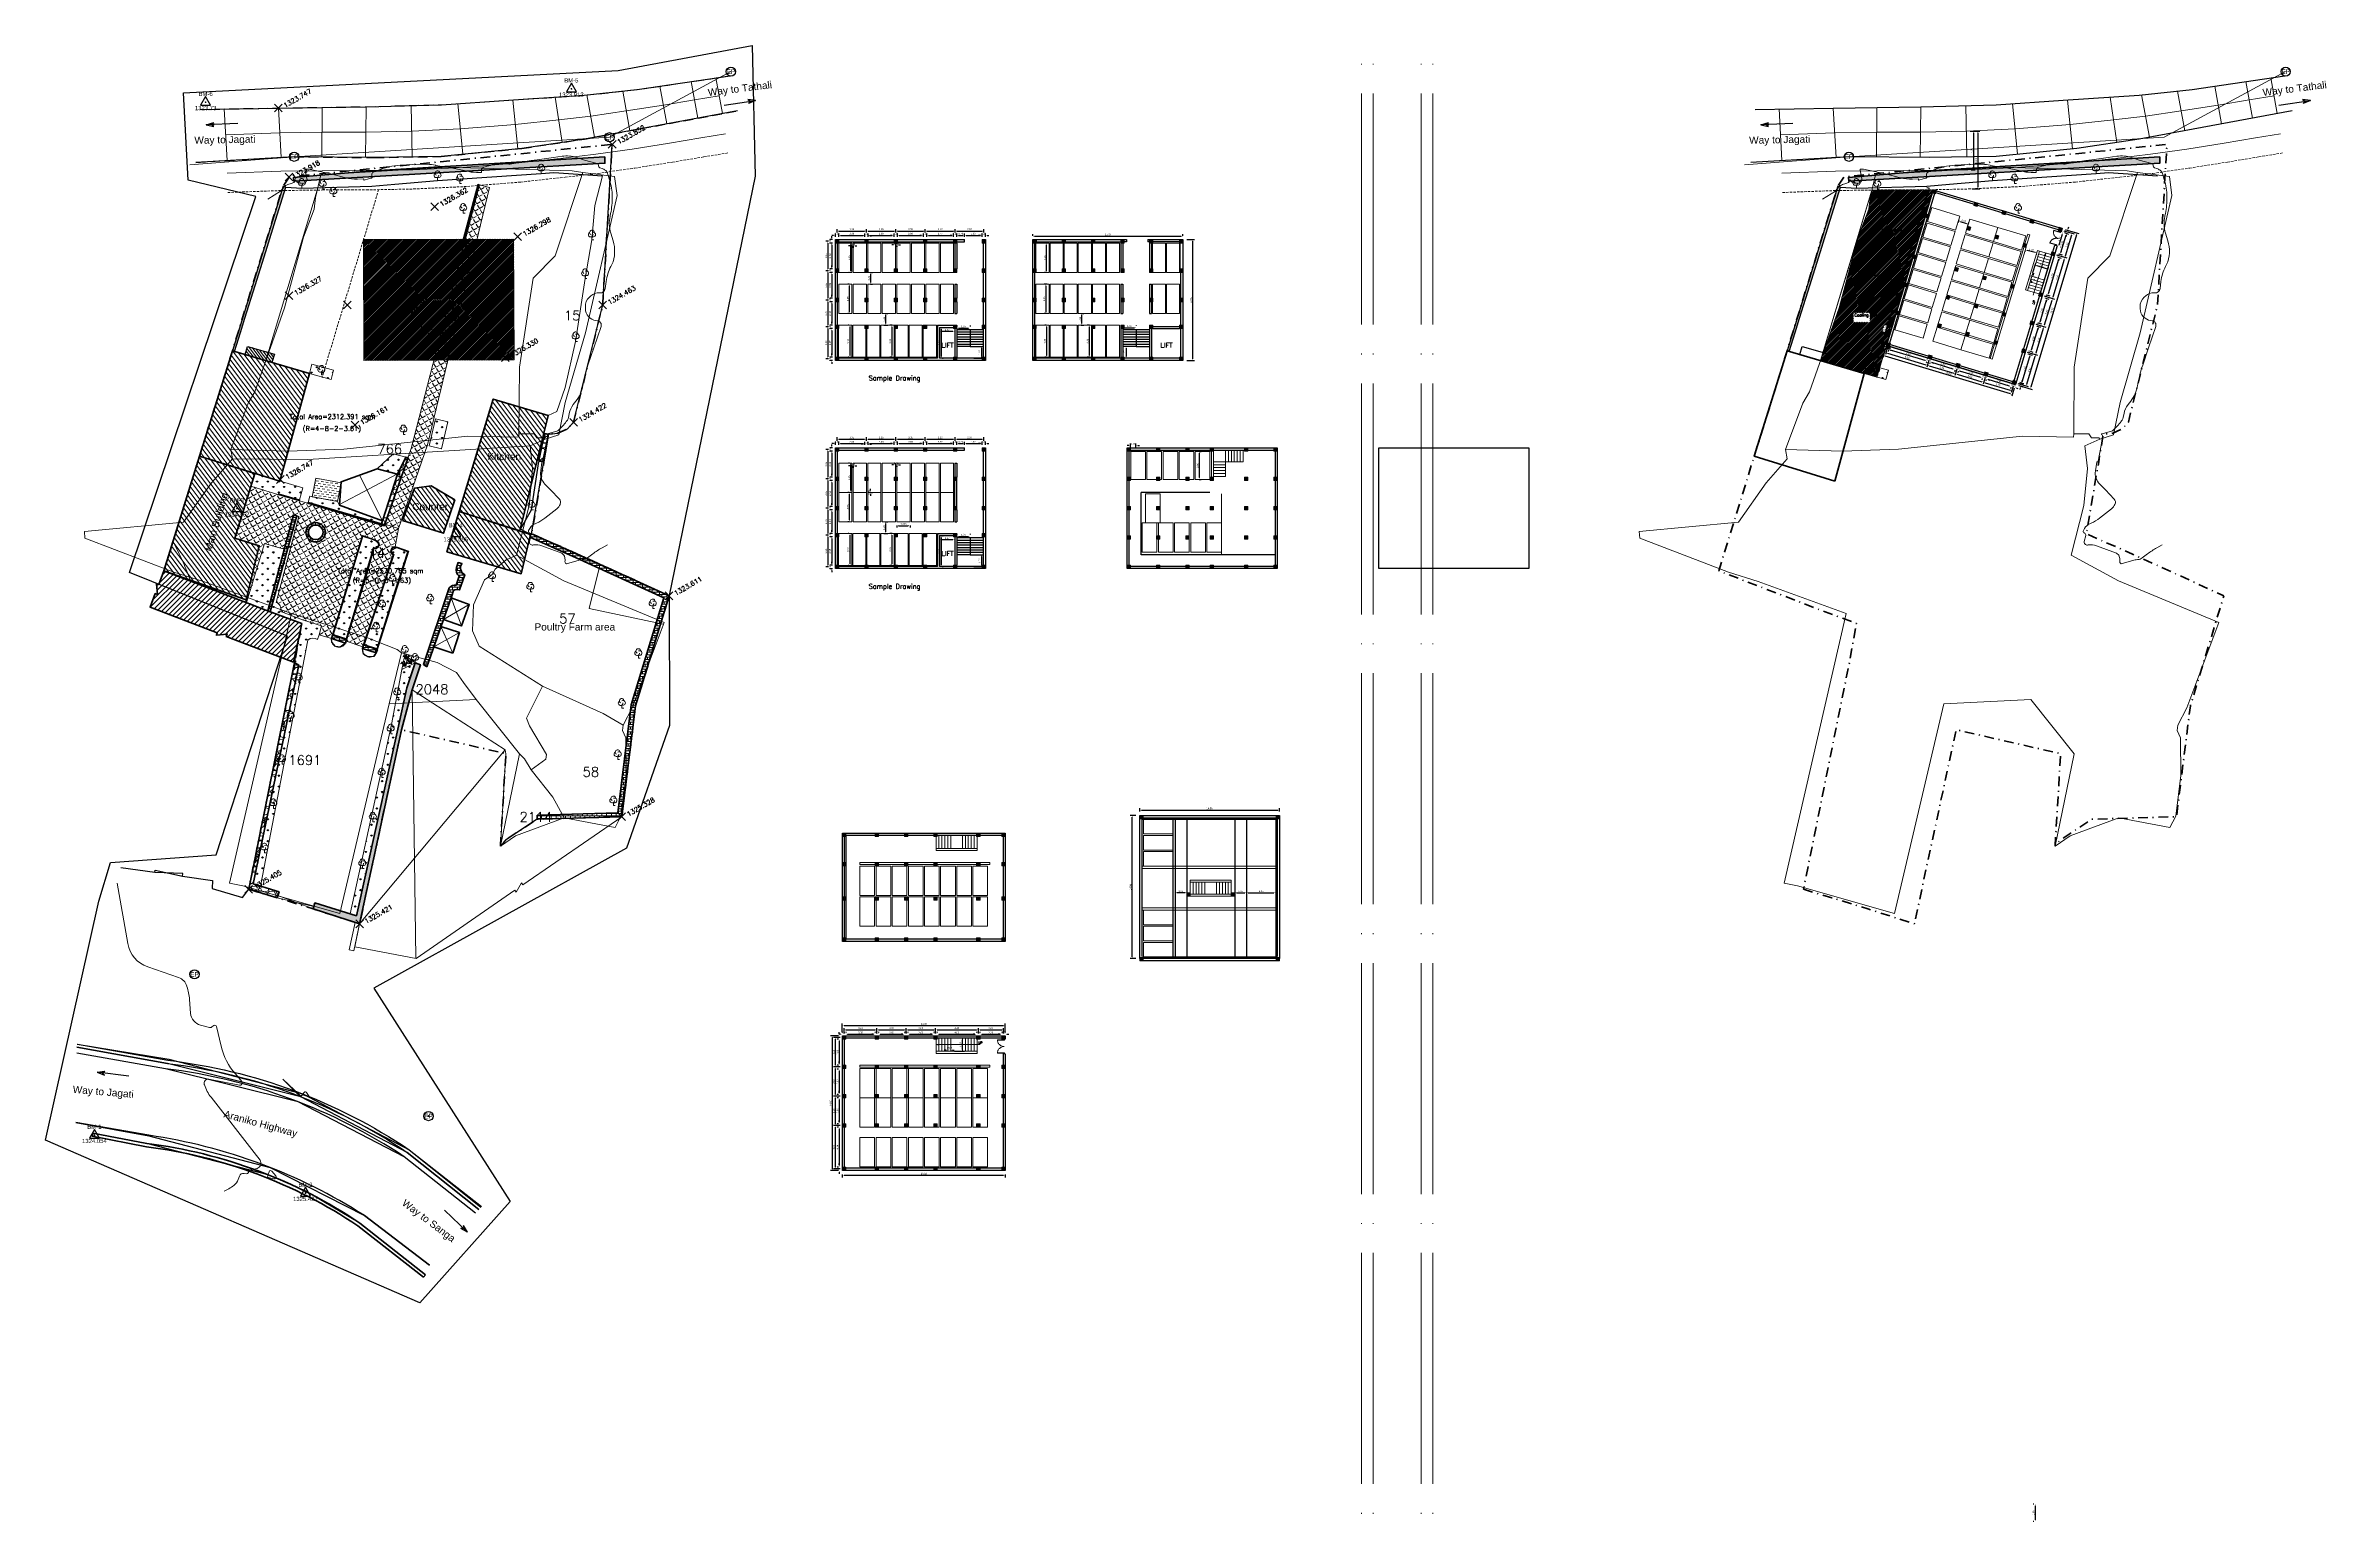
# Model space of a CAD drawing. Header units: metres. Extents: x 642627 to 642864, y 3061318 to 3061472.
import ezdxf
from ezdxf.enums import TextEntityAlignment as Align

# ---------------------------------------------------------------- set-up
doc = ezdxf.new("R2010")
doc.units = ezdxf.units.M
doc.header["$MEASUREMENT"] = 0
doc.header["$PDMODE"] = 3
doc.header["$PDSIZE"] = 0.4
for name, pattern in [('ACAD_ISO04W100', [30, 24, -3, 0, -3]), ('DASHDOT', [1, 0.5, -0.25, 0, -0.25]), ('HIDDEN', [0.375, 0.25, -0.125])]:
    doc.linetypes.add(name, pattern=pattern)
for name, color, linetype in [('Area_Total of Cadastral Map', 1, 'Continuous'), ('Area_Total of Survey Property Boundary', 2, 'Continuous'), ('Boundary', 6, 'Continuous'), ('Concrete Part', 7, 'Continuous'), ('Cordinate', 7, 'Continuous'), ('Drain', 150, 'Continuous'), ('Electirc_Pole', 1, 'Continuous'), ('Features', 5, 'Continuous'), ('Fence_Galvanized Sheet', 2, 'FENCELINE2'), ('Metalled Road', 1, 'Continuous'), ('Toilet', 2, 'Continuous'), ('Traverse Point', 7, 'Continuous')]:
    doc.layers.add(name, color=color, linetype=linetype)
for name, color, linetype, lineweight in [('Arrow', 1, 'Continuous', 25), ('Bamboo', 3, 'Continuous', 5), ('c_line', 64, 'ACAD_ISO04W100', 9), ('Cadastral PARCEL', 6, 'Continuous', 15), ('Cadastral PARCEL  No.', 4, 'Continuous', 15), ('Cottage', 1, 'Continuous', 35), ('Fence', 2, 'FENCELINE2', 15), ('Frame', 252, 'Continuous', 9), ('Garden', 3, 'Continuous', 9), ('Garden HATCH', 62, 'Continuous', 5), ('Gate', 7, 'Continuous', 15), ('House', 1, 'Continuous', 35), ('House_Hatch', 8, 'Continuous', 0), ('Index_Contour', 8, 'Continuous', 20), ('LT LINE', 6, 'LT', 18), ('Pavement', 7, 'Continuous', 5), ('Property Boundary', 1, 'DASHDOT', 35), ('Spot_Height', 7, 'Continuous', 15), ('Tree', 3, 'Continuous', 9), ('TRUSS', 2, 'Continuous', 13), ('Unmetalled_Road', 1, 'HIDDEN', 25), ('Wall', 250, 'Continuous', 35), ('Wall_Hatch', 33, 'Continuous', 5), ('Water Fountain', 7, 'Continuous', 13)]:
    doc.layers.add(name, color=color, linetype=linetype, lineweight=lineweight)
doc.styles.add('Arial', font='arial.ttf')
doc.styles.add('Comic_San', font='comic.ttf')
doc.styles.add('romans', font='romans.shx')
doc.styles.get("Standard").update_dxf_attribs({"font": 'arial.ttf'})
doc.linetypes.add('FENCELINE2', pattern='A,0.25,-0.1,[132,ltypeshp.shx,S=0.1,R=0,X=-0.1,Y=0],-0.1,1', length=1.45)
doc.linetypes.add('LT', pattern='A,1.97318,-0.058086,["LT",Standard,S=0.2,R=0,X=0,Y=-0.077848],-0.365048', length=2.396314)
doc.dimstyles.get("Standard").update_dxf_attribs({"dimtxt": 0.18, "dimasz": 0.18, "dimexe": 0.18, "dimexo": 0.0625, "dimgap": 0.09, "dimtad": 1, "dimzin": 0, "dimdsep": 46, "dimtxsty": 'Standard', "dimcen": 0.09, "dimadec": 0, "dimazin": 0, "dimtfac": 1, "dimtix": 1, "dimtofl": 0, "dimtmove": 0, "dimatfit": 3, "dimfxl": 1, "dimtolj": 1, "dimtzin": 0, "dimarcsym": 0})
pattern_1 = [(307.009026602, (0, 0), (0.29945275794, 0.225727813445), [])]
pattern_2 = [(228.012787504, (1.44, 2), (-16, -18), [0.269072, -26.6381760941]), (184.969740728, (1.26, 1.8), (24, 2), [0.461736, -45.7118495225]), (132.510447078, (0.8, 1.76), (20, -21.9999999999997), [0.325576, -32.2320651922]), (267.273689006, (0.02, 1.26), (2, 40), [0.420476, -41.6271160833]), (292.833654178, (0, 0.84), (-10, 24), [0.41231, -40.8187462562]), (357.273689006, (0.16, 0.46), (-40, 2), [0.420476, -41.6271160833]), (37.6942404667, (0.58, 0.44), (-26, -20), [0.556058, -55.0496970978]), (72.255328375, (1.02, 0.78), (14, 44), [0.524976, -51.9726429936]), (121.429565615, (1.18, 1.28), (-16, 26), [0.4219, -41.7681462195]), (175.236358309, (0.96, 1.64), (22, -2), [0.481664, -23.6015251576]), (222.397437798, (0.48, 1.68), (-23.9999999999999, -22), [0.622896, -61.6667500096]), (138.814074834, (2, 1.24), (-14, 12), [0.212602, -21.0476896255]), (171.46923439, (1.84, 1.38), (26, -4), [0.404474, -40.0430228323]), (225, (1.44, 1.44), (-2e-16, -2), [0.282842, -2.5455851247]), (203.198590514, (1.3, 1.68), (10, 4), [0.152316, -15.0792302117]), (291.801409486, (1.16, 1.62), (-2, 6), [0.215406, -10.5549236143]), (30.963756532, (1.24, 1.42), (6, 4), [0.349858, -11.3120457897]), (161.565051177, (1.54, 1.6), (4, -2), [0.252982, -6.0715733203]), (16.389540334, (0, 1.62), (20, 6), [0.3544, -35.0856902933]), (70.346175942, (0.34, 1.72), (-8.0000000000024, -22.000000000007), [0.297322, -29.4348154946]), (293.198590514, (1.54, 2), (-4, 10), [0.30463, -14.9269162117]), (343.610459666, (1.66, 1.72), (-20, 6), [0.3544, -35.0856902933]), (339.44395478, (0, 0.38), (-10, 4), [0.34176, -16.7462474906]), (294.775140569, (0.32, 0.26), (-10, 22), [0.286356, -28.3492861266]), (66.801409486, (1.56, 0), (4, 10), [0.30463, -14.9269162117]), (17.3540246363, (1.68, 0.28), (-26, -8), [0.335262, -33.1908472285]), (69.44395478, (0.58, 0), (-4, -10), [0.17088, -16.9171274906]), (101.309932474, (1.44, 0), (-2, 8), [0.10198, -10.0960590272]), (165.963756532, (1.42, 0.1), (6, -2), [0.41231, -7.8339012512]), (186.009005957, (1.02, 0.2), (20, 2), [0.3821, -37.8278463491]), (303.690067526, (1.24, 1.24), (-2, 4), [0.288444, -6.9226585509]), (353.157226587, (1.4, 1), (34, -4.0000000000001), [0.503588, -49.855125248]), (60.945395901, (1.9, 0.94), (-8, -14), [0.205912, -20.385348282]), (90, (2, 1.12), (-2, 2), [0.12, -1.88]), (120.256437164, (0.98, 0.26), (8, -14), [0.277848, -27.5070399789]), (48.012787504, (0.84, 0.5), (16, 18), [0.538144, -26.3691040941]), (0, (1.2, 0.9), (2, 2), [0.52, -1.48]), (325.304846469, (1.72, 0.9), (20.0000000000003, -13.9999999999997), [0.316228, -31.3065486017]), (254.054604099, (1.98, 0.72), (-2, -8), [0.291204, -14.2690157786]), (207.645975364, (1.9, 0.44), (-38, -20), [0.47413, -46.9389483645]), (175.42607874, (1.48, 0.22), (-26, 2), [0.501598, -49.658146816])]
pattern_3 = [(90, (0, 0), (-0.5656854248, 0.5656854248), [0.15, -0.9813708504]), (45, (0, 0), (-0.56568542495, 0.56568542495), [0.15, -0.65]), (135, (0, 0), (-0.56568542495, -0.56568542495), [0.15, -0.65])]
pattern_4 = [(29.668602496, (0, 0), (-0.27224042606, 0.47789658967), [0.4, -0.15]), (119.668602496, (0, 0), (-0.47789658967, -0.27224042606), [0.4, -0.15])]
pattern_5 = [(45, (0, 0), (-0.0883883476483, 0.0883883476483), [])]

# ---------------------------------------------------------------- blocks, each defined once
blk = doc.blocks.new('ep')
at = {"layer": 'Electirc_Pole'}
blk.add_circle((0, 0), 0.159, dxfattribs=at)
at = {"layer": 'Electirc_Pole', "style": 'Comic_San'}
blk.add_text('EP', height=0.1588, dxfattribs=at).set_placement((0, 0), align=Align.MIDDLE)
blk = doc.blocks.new('Tree')
at = {"layer": 'Tree'}
blk.add_lwpolyline([(0, 0.32), (0, 0), (0.19, 0)], dxfattribs=at)
for centre, start, end in [((-0.13, 0.53), 121.2372, 1.2372), ((-0.01, 0.75), 0.9147, 241.2372), ((0.12, 0.54), 240.8833, 119.1167)]:
    blk.add_arc(centre, 0.244, start, end, dxfattribs=at)
blk = doc.blocks.new('Peg')
blk.add_lwpolyline([(0, 0.55), (-0.47, -0.27), (0.47, -0.27)], close=True)
for points in [[(0, 0), (-0.05, 0)], [(0, 0), (0, 0.05)], [(0, 0), (0.05, 0)], [(0, 0), (0, -0.05)]]:
    blk.add_lwpolyline(points)
at = {"style": 'Arial'}
for p in [(0, 0.8), (0, -0.54)]:
    blk.add_attdef('00', text='', height=0.4, dxfattribs=at).set_placement(p, align=Align.MIDDLE)
blk = doc.blocks.new('*D10')
at = {"layer": 'c_line', "color": 0, "lineweight": -2, "transparency": 16777216}
for p, q in [((642734.8, 3061443.69), (642735.06, 3061443.69)), ((642734.86, 3061442.65), (642734.86, 3061443.51)), ((642734.8, 3061442.47), (642735.06, 3061442.47))]:
    blk.add_line(p, q, dxfattribs=at)
at = {"layer": 'c_line', "color": 0, "transparency": 16777216}
for points in [[(642734.83, 3061443.51), (642734.89, 3061443.51), (642734.86, 3061443.69)], [(642734.83, 3061442.65), (642734.89, 3061442.65), (642734.86, 3061442.47)]]:
    blk.add_solid(points, dxfattribs=at)
at = {"layer": 'Defpoints', "color": 0, "transparency": 16777216}
for p in [(642734.5, 3061443.69), (642734.86, 3061443.69), (642734.5, 3061442.47)]:
    blk.add_point(p, dxfattribs=at)
at = {"layer": 'c_line', "color": 0, "transparency": 16777216, "insert": (642734.68, 3061443.08), "char_height": 0.18, "attachment_point": 5, "rotation": 90}
blk.add_mtext('\\A1;1.22', dxfattribs=at)
blk = doc.blocks.new('*D11')
at = {"layer": 'c_line', "color": 0, "lineweight": -2, "transparency": 16777216}
for p, q in [((642735.66, 3061442.47), (642735.43, 3061442.47)), ((642735.63, 3061442.29), (642735.63, 3061439.32)), ((642735.66, 3061439.14), (642735.43, 3061439.14))]:
    blk.add_line(p, q, dxfattribs=at)
at = {"layer": 'c_line', "color": 0, "transparency": 16777216}
for points in [[(642735.6, 3061442.29), (642735.66, 3061442.29), (642735.63, 3061442.47)], [(642735.6, 3061439.32), (642735.66, 3061439.32), (642735.63, 3061439.14)]]:
    blk.add_solid(points, dxfattribs=at)
at = {"layer": 'Defpoints', "color": 0, "transparency": 16777216}
for p in [(642735.96, 3061442.47), (642735.63, 3061439.14), (642735.96, 3061439.14)]:
    blk.add_point(p, dxfattribs=at)
at = {"layer": 'c_line', "color": 0, "transparency": 16777216, "insert": (642735.45, 3061440.8), "char_height": 0.18, "attachment_point": 5, "rotation": 90}
blk.add_mtext('\\A1;3.33', dxfattribs=at)
blk = doc.blocks.new('*D12')
at = {"layer": 'c_line', "color": 0, "lineweight": -2, "transparency": 16777216}
for p, q in [((642714.44, 3061443.69), (642714.71, 3061443.69)), ((642714.51, 3061442.65), (642714.51, 3061443.51)), ((642714.3, 3061442.47), (642714.71, 3061442.47))]:
    blk.add_line(p, q, dxfattribs=at)
at = {"layer": 'c_line', "color": 0, "transparency": 16777216}
for points in [[(642714.48, 3061443.51), (642714.54, 3061443.51), (642714.51, 3061443.69)], [(642714.48, 3061442.65), (642714.54, 3061442.65), (642714.51, 3061442.47)]]:
    blk.add_solid(points, dxfattribs=at)
at = {"layer": 'Defpoints', "color": 0, "transparency": 16777216}
for p in [(642714.14, 3061443.69), (642714.51, 3061443.69), (642714, 3061442.47)]:
    blk.add_point(p, dxfattribs=at)
at = {"layer": 'c_line', "color": 0, "transparency": 16777216, "insert": (642714.33, 3061443.08), "char_height": 0.18, "attachment_point": 5, "rotation": 90}
blk.add_mtext('\\A1;1.22', dxfattribs=at)
blk = doc.blocks.new('*D13')
at = {"layer": 'c_line', "color": 0, "lineweight": -2, "transparency": 16777216}
for p, q in [((642715.17, 3061442.47), (642714.94, 3061442.47)), ((642715.14, 3061442.29), (642715.14, 3061439.32)), ((642715.17, 3061439.14), (642714.94, 3061439.14))]:
    blk.add_line(p, q, dxfattribs=at)
at = {"layer": 'c_line', "color": 0, "transparency": 16777216}
for points in [[(642715.11, 3061442.29), (642715.17, 3061442.29), (642715.14, 3061442.47)], [(642715.11, 3061439.32), (642715.17, 3061439.32), (642715.14, 3061439.14)]]:
    blk.add_solid(points, dxfattribs=at)
at = {"layer": 'Defpoints', "color": 0, "transparency": 16777216}
for p in [(642715.47, 3061442.47), (642715.14, 3061439.14), (642715.47, 3061439.14)]:
    blk.add_point(p, dxfattribs=at)
at = {"layer": 'c_line', "color": 0, "transparency": 16777216, "insert": (642714.96, 3061440.8), "char_height": 0.18, "attachment_point": 5, "rotation": 90}
blk.add_mtext('\\A1;3.33', dxfattribs=at)
blk = doc.blocks.new('*D14')
at = {"layer": 'c_line', "color": 0, "lineweight": -2, "transparency": 16777216}
for p, q in [((642720.1, 3061441.81), (642720.1, 3061441.61)), ((642721.48, 3061441.81), (642720.28, 3061441.81)), ((642721.66, 3061441.81), (642721.66, 3061441.61))]:
    blk.add_line(p, q, dxfattribs=at)
at = {"layer": 'c_line', "color": 0, "transparency": 16777216}
for points in [[(642720.28, 3061441.84), (642720.28, 3061441.78), (642720.1, 3061441.81)], [(642721.48, 3061441.84), (642721.48, 3061441.78), (642721.66, 3061441.81)]]:
    blk.add_solid(points, dxfattribs=at)
at = {"layer": 'Defpoints', "color": 0, "transparency": 16777216}
for p in [(642720.1, 3061442.11), (642720.1, 3061441.81), (642721.66, 3061442.11)]:
    blk.add_point(p, dxfattribs=at)
at = {"layer": 'c_line', "color": 0, "transparency": 16777216, "insert": (642720.88, 3061441.99), "char_height": 0.18, "attachment_point": 5}
blk.add_mtext('\\A1;1.57', dxfattribs=at)
blk = doc.blocks.new('*D15')
at = {"layer": 'c_line', "color": 0, "lineweight": -2, "transparency": 16777216}
for p, q in [((642712.92, 3061447.77), (642712.92, 3061446.91)), ((642712.93, 3061447.95), (642713.12, 3061447.95)), ((642712.93, 3061446.73), (642713.12, 3061446.73))]:
    blk.add_line(p, q, dxfattribs=at)
at = {"layer": 'c_line', "color": 0, "transparency": 16777216}
for points in [[(642712.89, 3061447.77), (642712.95, 3061447.77), (642712.92, 3061447.95)], [(642712.89, 3061446.91), (642712.95, 3061446.91), (642712.92, 3061446.73)]]:
    blk.add_solid(points, dxfattribs=at)
at = {"layer": 'Defpoints', "color": 0, "transparency": 16777216}
for p in [(642712.63, 3061447.95), (642712.63, 3061446.73), (642712.92, 3061446.73)]:
    blk.add_point(p, dxfattribs=at)
at = {"layer": 'c_line', "color": 0, "transparency": 16777216, "insert": (642712.74, 3061447.34), "char_height": 0.18, "attachment_point": 5, "rotation": 90}
blk.add_mtext('\\A1;1.22', dxfattribs=at)
blk = doc.blocks.new('*D16')
at = {"layer": 'c_line', "color": 0, "lineweight": -2, "transparency": 16777216}
for p, q in [((642710.69, 3061451), (642710.67, 3061451)), ((642710.87, 3061448.13), (642710.87, 3061450.82)), ((642710.69, 3061447.95), (642710.67, 3061447.95))]:
    blk.add_line(p, q, dxfattribs=at)
at = {"layer": 'c_line', "color": 0, "transparency": 16777216}
for points in [[(642710.84, 3061450.82), (642710.9, 3061450.82), (642710.87, 3061451)], [(642710.84, 3061448.13), (642710.9, 3061448.13), (642710.87, 3061447.95)]]:
    blk.add_solid(points, dxfattribs=at)
at = {"layer": 'Defpoints', "color": 0, "transparency": 16777216}
for p in [(642710.87, 3061451), (642710.99, 3061451), (642710.99, 3061447.95)]:
    blk.add_point(p, dxfattribs=at)
at = {"layer": 'c_line', "color": 0, "transparency": 16777216, "insert": (642710.69, 3061449.48), "char_height": 0.18, "attachment_point": 5, "rotation": 90}
blk.add_mtext('\\A1;3.05', dxfattribs=at)
blk = doc.blocks.new('*D17')
at = {"layer": 'c_line', "color": 0, "lineweight": -2, "transparency": 16777216}
for p, q in [((642710.69, 3061446.73), (642710.55, 3061446.73)), ((642710.75, 3061443.87), (642710.75, 3061446.55)), ((642710.69, 3061443.69), (642710.55, 3061443.69))]:
    blk.add_line(p, q, dxfattribs=at)
at = {"layer": 'c_line', "color": 0, "transparency": 16777216}
for points in [[(642710.72, 3061446.55), (642710.78, 3061446.55), (642710.75, 3061446.73)], [(642710.72, 3061443.87), (642710.78, 3061443.87), (642710.75, 3061443.69)]]:
    blk.add_solid(points, dxfattribs=at)
at = {"layer": 'Defpoints', "color": 0, "transparency": 16777216}
for p in [(642710.75, 3061446.73), (642710.99, 3061446.73), (642710.99, 3061443.69)]:
    blk.add_point(p, dxfattribs=at)
at = {"layer": 'c_line', "color": 0, "transparency": 16777216, "insert": (642710.57, 3061445.21), "char_height": 0.18, "attachment_point": 5, "rotation": 90}
blk.add_mtext('\\A1;3.05', dxfattribs=at)
blk = doc.blocks.new('*D18')
at = {"layer": 'c_line', "color": 0, "lineweight": -2, "transparency": 16777216}
for p, q in [((642710.66, 3061442.47), (642710.59, 3061442.47)), ((642710.79, 3061439.32), (642710.79, 3061442.29)), ((642710.66, 3061439.14), (642710.59, 3061439.14))]:
    blk.add_line(p, q, dxfattribs=at)
at = {"layer": 'c_line', "color": 0, "transparency": 16777216}
for points in [[(642710.76, 3061442.29), (642710.82, 3061442.29), (642710.79, 3061442.47)], [(642710.76, 3061439.32), (642710.82, 3061439.32), (642710.79, 3061439.14)]]:
    blk.add_solid(points, dxfattribs=at)
at = {"layer": 'Defpoints', "color": 0, "transparency": 16777216}
for p in [(642710.79, 3061442.47), (642710.96, 3061442.47), (642710.96, 3061439.14)]:
    blk.add_point(p, dxfattribs=at)
at = {"layer": 'c_line', "color": 0, "transparency": 16777216, "insert": (642710.61, 3061440.8), "char_height": 0.18, "attachment_point": 5, "rotation": 90}
blk.add_mtext('\\A1;3.33', dxfattribs=at)
blk = doc.blocks.new('*D19')
at = {"layer": 'c_line', "color": 0, "lineweight": -2, "transparency": 16777216}
for p, q in [((642731.16, 3061451), (642731, 3061451)), ((642731.2, 3061448.13), (642731.2, 3061450.82)), ((642731.16, 3061447.95), (642731, 3061447.95))]:
    blk.add_line(p, q, dxfattribs=at)
at = {"layer": 'c_line', "color": 0, "transparency": 16777216}
for points in [[(642731.17, 3061450.82), (642731.23, 3061450.82), (642731.2, 3061451)], [(642731.17, 3061448.13), (642731.23, 3061448.13), (642731.2, 3061447.95)]]:
    blk.add_solid(points, dxfattribs=at)
at = {"layer": 'Defpoints', "color": 0, "transparency": 16777216}
for p in [(642731.2, 3061451), (642731.46, 3061451), (642731.46, 3061447.95)]:
    blk.add_point(p, dxfattribs=at)
at = {"layer": 'c_line', "color": 0, "transparency": 16777216, "insert": (642731.02, 3061449.48), "char_height": 0.18, "attachment_point": 5, "rotation": 90}
blk.add_mtext('\\A1;3.05', dxfattribs=at)
blk = doc.blocks.new('*D20')
at = {"layer": 'c_line', "color": 0, "lineweight": -2, "transparency": 16777216}
for p, q in [((642731.26, 3061446.73), (642730.94, 3061446.73)), ((642731.14, 3061446.55), (642731.14, 3061443.87)), ((642731.26, 3061443.69), (642730.94, 3061443.69))]:
    blk.add_line(p, q, dxfattribs=at)
at = {"layer": 'c_line', "color": 0, "transparency": 16777216}
for points in [[(642731.11, 3061446.55), (642731.17, 3061446.55), (642731.14, 3061446.73)], [(642731.11, 3061443.87), (642731.17, 3061443.87), (642731.14, 3061443.69)]]:
    blk.add_solid(points, dxfattribs=at)
at = {"layer": 'Defpoints', "color": 0, "transparency": 16777216}
for p in [(642731.56, 3061446.73), (642731.14, 3061443.69), (642731.56, 3061443.69)]:
    blk.add_point(p, dxfattribs=at)
at = {"layer": 'c_line', "color": 0, "transparency": 16777216, "insert": (642730.95, 3061445.21), "char_height": 0.18, "attachment_point": 5, "rotation": 90}
blk.add_mtext('\\A1;3.05', dxfattribs=at)
blk = doc.blocks.new('*D21')
at = {"layer": 'c_line', "color": 0, "lineweight": -2, "transparency": 16777216}
for p, q in [((642731.16, 3061442.47), (642731.02, 3061442.47)), ((642731.22, 3061439.32), (642731.22, 3061442.29)), ((642731.16, 3061439.14), (642731.02, 3061439.14))]:
    blk.add_line(p, q, dxfattribs=at)
at = {"layer": 'c_line', "color": 0, "transparency": 16777216}
for points in [[(642731.19, 3061442.29), (642731.25, 3061442.29), (642731.22, 3061442.47)], [(642731.19, 3061439.32), (642731.25, 3061439.32), (642731.22, 3061439.14)]]:
    blk.add_solid(points, dxfattribs=at)
at = {"layer": 'Defpoints', "color": 0, "transparency": 16777216}
for p in [(642731.22, 3061442.47), (642731.46, 3061442.47), (642731.46, 3061439.14)]:
    blk.add_point(p, dxfattribs=at)
at = {"layer": 'c_line', "color": 0, "transparency": 16777216, "insert": (642731.03, 3061440.8), "char_height": 0.18, "attachment_point": 5, "rotation": 90}
blk.add_mtext('\\A1;3.33', dxfattribs=at)
blk = doc.blocks.new('*D22')
at = {"layer": 'c_line', "color": 0, "lineweight": -2, "transparency": 16777216}
for p, q in [((642720.26, 3061442.06), (642720.26, 3061439.22)), ((642720.4, 3061442.24), (642720.46, 3061442.24)), ((642720.4, 3061439.04), (642720.46, 3061439.04))]:
    blk.add_line(p, q, dxfattribs=at)
at = {"layer": 'c_line', "color": 0, "transparency": 16777216}
for points in [[(642720.23, 3061442.06), (642720.29, 3061442.06), (642720.26, 3061442.24)], [(642720.23, 3061439.22), (642720.29, 3061439.22), (642720.26, 3061439.04)]]:
    blk.add_solid(points, dxfattribs=at)
at = {"layer": 'Defpoints', "color": 0, "transparency": 16777216}
for p in [(642720.1, 3061442.24), (642720.1, 3061439.04), (642720.26, 3061439.04)]:
    blk.add_point(p, dxfattribs=at)
at = {"layer": 'c_line', "color": 0, "transparency": 16777216, "insert": (642720.08, 3061440.64), "char_height": 0.18, "attachment_point": 5, "rotation": 90}
blk.add_mtext('\\A1;3.20', dxfattribs=at)
blk = doc.blocks.new('*D23')
at = {"layer": 'c_line', "color": 0, "lineweight": -2, "transparency": 16777216}
for p, q in [((642710.81, 3061450.7), (642710.63, 3061450.7)), ((642710.99, 3061450.7), (642710.99, 3061450.5)), ((642711.13, 3061450.7), (642711.13, 3061450.5)), ((642711.31, 3061450.7), (642711.49, 3061450.7))]:
    blk.add_line(p, q, dxfattribs=at)
at = {"layer": 'c_line', "color": 0, "transparency": 16777216}
for points in [[(642710.81, 3061450.73), (642710.81, 3061450.67), (642710.99, 3061450.7)], [(642711.31, 3061450.73), (642711.31, 3061450.67), (642711.13, 3061450.7)]]:
    blk.add_solid(points, dxfattribs=at)
at = {"layer": 'Defpoints', "color": 0, "transparency": 16777216}
for p in [(642710.99, 3061451), (642711.13, 3061451), (642711.13, 3061450.7)]:
    blk.add_point(p, dxfattribs=at)
at = {"layer": 'c_line', "color": 0, "transparency": 16777216, "insert": (642711.06, 3061450.88), "char_height": 0.18, "attachment_point": 5}
blk.add_mtext('\\A1;0.14', dxfattribs=at)
blk = doc.blocks.new('*D24')
at = {"layer": 'c_line', "color": 0, "lineweight": -2, "transparency": 16777216}
for p, q in [((642715.32, 3061450.81), (642715.14, 3061450.81)), ((642715.5, 3061450.7), (642715.5, 3061450.61)), ((642715.66, 3061450.7), (642715.66, 3061450.61)), ((642715.84, 3061450.81), (642716.02, 3061450.81))]:
    blk.add_line(p, q, dxfattribs=at)
at = {"layer": 'c_line', "color": 0, "transparency": 16777216}
for points in [[(642715.32, 3061450.84), (642715.32, 3061450.78), (642715.5, 3061450.81)], [(642715.84, 3061450.84), (642715.84, 3061450.78), (642715.66, 3061450.81)]]:
    blk.add_solid(points, dxfattribs=at)
at = {"layer": 'Defpoints', "color": 0, "transparency": 16777216}
for p in [(642715.5, 3061451), (642715.5, 3061450.81), (642715.66, 3061451)]:
    blk.add_point(p, dxfattribs=at)
at = {"layer": 'c_line', "color": 0, "transparency": 16777216, "insert": (642715.58, 3061450.99), "char_height": 0.18, "attachment_point": 5}
blk.add_mtext('\\A1;0.15', dxfattribs=at)
blk = doc.blocks.new('*D25')
at = {"layer": 'c_line', "color": 0, "lineweight": -2, "transparency": 16777216}
for p, q in [((642709.09, 3061451.79), (642708.91, 3061451.79)), ((642709.27, 3061451.66), (642709.27, 3061451.99)), ((642709.62, 3061451.66), (642709.62, 3061451.99)), ((642709.8, 3061451.79), (642709.98, 3061451.79))]:
    blk.add_line(p, q, dxfattribs=at)
at = {"layer": 'c_line', "color": 0, "transparency": 16777216}
for points in [[(642709.09, 3061451.82), (642709.09, 3061451.76), (642709.27, 3061451.79)], [(642709.8, 3061451.82), (642709.8, 3061451.76), (642709.62, 3061451.79)]]:
    blk.add_solid(points, dxfattribs=at)
at = {"layer": 'Defpoints', "color": 0, "transparency": 16777216}
for p in [(642709.27, 3061451.36), (642709.62, 3061451.79), (642709.62, 3061451.36)]:
    blk.add_point(p, dxfattribs=at)
at = {"layer": 'c_line', "color": 0, "transparency": 16777216, "insert": (642709.45, 3061451.97), "char_height": 0.18, "attachment_point": 5}
blk.add_mtext('\\A1;0.36', dxfattribs=at)
blk = doc.blocks.new('*D26')
at = {"layer": 'c_line', "color": 0, "lineweight": -2, "transparency": 16777216}
for p, q in [((642708.97, 3061451.36), (642708.69, 3061451.36)), ((642708.97, 3061451), (642708.69, 3061451)), ((642708.89, 3061451.54), (642708.89, 3061451.72)), ((642708.89, 3061450.82), (642708.89, 3061450.64))]:
    blk.add_line(p, q, dxfattribs=at)
at = {"layer": 'c_line', "color": 0, "transparency": 16777216}
for points in [[(642708.86, 3061451.54), (642708.92, 3061451.54), (642708.89, 3061451.36)], [(642708.86, 3061450.82), (642708.92, 3061450.82), (642708.89, 3061451)]]:
    blk.add_solid(points, dxfattribs=at)
at = {"layer": 'Defpoints', "color": 0, "transparency": 16777216}
for p in [(642708.89, 3061451), (642709.27, 3061451.36), (642709.27, 3061451)]:
    blk.add_point(p, dxfattribs=at)
at = {"layer": 'c_line', "color": 0, "transparency": 16777216, "insert": (642708.71, 3061451.18), "char_height": 0.18, "attachment_point": 5, "rotation": 90}
blk.add_mtext('\\A1;0.36', dxfattribs=at)
blk = doc.blocks.new('*D27')
at = {"layer": 'c_line', "color": 0, "lineweight": -2, "transparency": 16777216}
for p, q in [((642709.45, 3061452.08), (642709.45, 3061452.45)), ((642709.63, 3061452.25), (642712.31, 3061452.25)), ((642712.49, 3061452.08), (642712.49, 3061452.45))]:
    blk.add_line(p, q, dxfattribs=at)
at = {"layer": 'c_line', "color": 0, "transparency": 16777216}
for points in [[(642709.63, 3061452.28), (642709.63, 3061452.22), (642709.45, 3061452.25)], [(642712.31, 3061452.28), (642712.31, 3061452.22), (642712.49, 3061452.25)]]:
    blk.add_solid(points, dxfattribs=at)
at = {"layer": 'Defpoints', "color": 0, "transparency": 16777216}
for p in [(642712.49, 3061452.25), (642709.45, 3061451.18), (642712.49, 3061451.18)]:
    blk.add_point(p, dxfattribs=at)
at = {"layer": 'c_line', "color": 0, "transparency": 16777216, "insert": (642710.97, 3061452.43), "char_height": 0.18, "attachment_point": 5}
blk.add_mtext('\\A1;3.05', dxfattribs=at)
blk = doc.blocks.new('*D28')
at = {"layer": 'c_line', "color": 0, "lineweight": -2, "transparency": 16777216}
for p, q in [((642708.55, 3061451.18), (642708.29, 3061451.18)), ((642708.49, 3061451), (642708.49, 3061448.31)), ((642708.55, 3061448.13), (642708.29, 3061448.13))]:
    blk.add_line(p, q, dxfattribs=at)
at = {"layer": 'c_line', "color": 0, "transparency": 16777216}
for points in [[(642708.46, 3061451), (642708.52, 3061451), (642708.49, 3061451.18)], [(642708.46, 3061448.31), (642708.52, 3061448.31), (642708.49, 3061448.13)]]:
    blk.add_solid(points, dxfattribs=at)
at = {"layer": 'Defpoints', "color": 0, "transparency": 16777216}
for p in [(642709.45, 3061451.18), (642708.49, 3061448.13), (642709.45, 3061448.13)]:
    blk.add_point(p, dxfattribs=at)
at = {"layer": 'c_line', "color": 0, "transparency": 16777216, "insert": (642708.31, 3061449.66), "char_height": 0.18, "attachment_point": 5, "rotation": 90}
blk.add_mtext('\\A1;3.05', dxfattribs=at)
blk = doc.blocks.new('*D29')
at = {"layer": 'c_line', "color": 0, "lineweight": -2, "transparency": 16777216}
for p, q in [((642709.62, 3061451.66), (642709.62, 3061451.99)), ((642709.8, 3061451.79), (642712.14, 3061451.79)), ((642712.32, 3061451.71), (642712.32, 3061451.99))]:
    blk.add_line(p, q, dxfattribs=at)
at = {"layer": 'c_line', "color": 0, "transparency": 16777216}
for points in [[(642709.8, 3061451.82), (642709.8, 3061451.76), (642709.62, 3061451.79)], [(642712.14, 3061451.82), (642712.14, 3061451.76), (642712.32, 3061451.79)]]:
    blk.add_solid(points, dxfattribs=at)
at = {"layer": 'Defpoints', "color": 0, "transparency": 16777216}
for p in [(642709.62, 3061451.36), (642712.32, 3061451.79), (642712.32, 3061451.41)]:
    blk.add_point(p, dxfattribs=at)
at = {"layer": 'c_line', "color": 0, "transparency": 16777216, "insert": (642710.97, 3061451.97), "char_height": 0.18, "attachment_point": 5}
blk.add_mtext('\\A1;2.69', dxfattribs=at)
blk = doc.blocks.new('*D30')
at = {"layer": 'c_line', "color": 0, "lineweight": -2, "transparency": 16777216}
for p, q in [((642712.14, 3061451.74), (642711.96, 3061451.74)), ((642712.32, 3061451.66), (642712.32, 3061451.94)), ((642712.67, 3061451.66), (642712.67, 3061451.94)), ((642712.85, 3061451.74), (642713.03, 3061451.74))]:
    blk.add_line(p, q, dxfattribs=at)
at = {"layer": 'c_line', "color": 0, "transparency": 16777216}
for points in [[(642712.14, 3061451.77), (642712.14, 3061451.71), (642712.32, 3061451.74)], [(642712.85, 3061451.77), (642712.85, 3061451.71), (642712.67, 3061451.74)]]:
    blk.add_solid(points, dxfattribs=at)
at = {"layer": 'Defpoints', "color": 0, "transparency": 16777216}
for p in [(642712.32, 3061451.36), (642712.67, 3061451.74), (642712.67, 3061451.36)]:
    blk.add_point(p, dxfattribs=at)
at = {"layer": 'c_line', "color": 0, "transparency": 16777216, "insert": (642712.49, 3061451.92), "char_height": 0.18, "attachment_point": 5}
blk.add_mtext('\\A1;0.36', dxfattribs=at)
blk = doc.blocks.new('*D31')
at = {"layer": 'c_line', "color": 0, "lineweight": -2, "transparency": 16777216}
for p, q in [((642712.67, 3061451.66), (642712.67, 3061451.99)), ((642712.85, 3061451.79), (642715.18, 3061451.79)), ((642715.36, 3061451.66), (642715.36, 3061451.99))]:
    blk.add_line(p, q, dxfattribs=at)
at = {"layer": 'c_line', "color": 0, "transparency": 16777216}
for points in [[(642712.85, 3061451.82), (642712.85, 3061451.76), (642712.67, 3061451.79)], [(642715.18, 3061451.82), (642715.18, 3061451.76), (642715.36, 3061451.79)]]:
    blk.add_solid(points, dxfattribs=at)
at = {"layer": 'Defpoints', "color": 0, "transparency": 16777216}
for p in [(642712.67, 3061451.36), (642715.36, 3061451.79), (642715.36, 3061451.36)]:
    blk.add_point(p, dxfattribs=at)
at = {"layer": 'c_line', "color": 0, "transparency": 16777216, "insert": (642714.02, 3061451.97), "char_height": 0.18, "attachment_point": 5}
blk.add_mtext('\\A1;2.69', dxfattribs=at)
blk = doc.blocks.new('*D32')
at = {"layer": 'c_line', "color": 0, "lineweight": -2, "transparency": 16777216}
for p, q in [((642715.18, 3061451.79), (642715, 3061451.79)), ((642715.36, 3061451.66), (642715.36, 3061451.99)), ((642715.72, 3061451.66), (642715.72, 3061451.99)), ((642715.9, 3061451.79), (642716.08, 3061451.79))]:
    blk.add_line(p, q, dxfattribs=at)
at = {"layer": 'c_line', "color": 0, "transparency": 16777216}
for points in [[(642715.18, 3061451.82), (642715.18, 3061451.76), (642715.36, 3061451.79)], [(642715.9, 3061451.82), (642715.9, 3061451.76), (642715.72, 3061451.79)]]:
    blk.add_solid(points, dxfattribs=at)
at = {"layer": 'Defpoints', "color": 0, "transparency": 16777216}
for p in [(642715.36, 3061451.36), (642715.72, 3061451.79), (642715.72, 3061451.36)]:
    blk.add_point(p, dxfattribs=at)
at = {"layer": 'c_line', "color": 0, "transparency": 16777216, "insert": (642715.54, 3061451.97), "char_height": 0.18, "attachment_point": 5}
blk.add_mtext('\\A1;0.36', dxfattribs=at)
blk = doc.blocks.new('*D33')
at = {"layer": 'c_line', "color": 0, "lineweight": -2, "transparency": 16777216}
for p, q in [((642715.72, 3061451.66), (642715.72, 3061451.99)), ((642715.9, 3061451.79), (642718.23, 3061451.79)), ((642718.41, 3061451.66), (642718.41, 3061451.99))]:
    blk.add_line(p, q, dxfattribs=at)
at = {"layer": 'c_line', "color": 0, "transparency": 16777216}
for points in [[(642715.9, 3061451.82), (642715.9, 3061451.76), (642715.72, 3061451.79)], [(642718.23, 3061451.82), (642718.23, 3061451.76), (642718.41, 3061451.79)]]:
    blk.add_solid(points, dxfattribs=at)
at = {"layer": 'Defpoints', "color": 0, "transparency": 16777216}
for p in [(642715.72, 3061451.36), (642718.41, 3061451.79), (642718.41, 3061451.36)]:
    blk.add_point(p, dxfattribs=at)
at = {"layer": 'c_line', "color": 0, "transparency": 16777216, "insert": (642717.07, 3061451.97), "char_height": 0.18, "attachment_point": 5}
blk.add_mtext('\\A1;2.69', dxfattribs=at)
blk = doc.blocks.new('*D34')
at = {"layer": 'c_line', "color": 0, "lineweight": -2, "transparency": 16777216}
for p, q in [((642718.23, 3061451.79), (642718.05, 3061451.79)), ((642718.41, 3061451.66), (642718.41, 3061451.99)), ((642718.77, 3061451.66), (642718.77, 3061451.99)), ((642718.95, 3061451.79), (642719.13, 3061451.79))]:
    blk.add_line(p, q, dxfattribs=at)
at = {"layer": 'c_line', "color": 0, "transparency": 16777216}
for points in [[(642718.23, 3061451.82), (642718.23, 3061451.76), (642718.41, 3061451.79)], [(642718.95, 3061451.82), (642718.95, 3061451.76), (642718.77, 3061451.79)]]:
    blk.add_solid(points, dxfattribs=at)
at = {"layer": 'Defpoints', "color": 0, "transparency": 16777216}
for p in [(642718.41, 3061451.36), (642718.77, 3061451.79), (642718.77, 3061451.36)]:
    blk.add_point(p, dxfattribs=at)
at = {"layer": 'c_line', "color": 0, "transparency": 16777216, "insert": (642718.59, 3061451.97), "char_height": 0.18, "attachment_point": 5}
blk.add_mtext('\\A1;0.36', dxfattribs=at)
blk = doc.blocks.new('*D35')
at = {"layer": 'c_line', "color": 0, "lineweight": -2, "transparency": 16777216}
for p, q in [((642718.77, 3061451.66), (642718.77, 3061451.99)), ((642718.95, 3061451.79), (642721.36, 3061451.79)), ((642721.54, 3061451.66), (642721.54, 3061451.99))]:
    blk.add_line(p, q, dxfattribs=at)
at = {"layer": 'c_line', "color": 0, "transparency": 16777216}
for points in [[(642718.95, 3061451.82), (642718.95, 3061451.76), (642718.77, 3061451.79)], [(642721.36, 3061451.82), (642721.36, 3061451.76), (642721.54, 3061451.79)]]:
    blk.add_solid(points, dxfattribs=at)
at = {"layer": 'Defpoints', "color": 0, "transparency": 16777216}
for p in [(642718.77, 3061451.36), (642721.54, 3061451.79), (642721.54, 3061451.36)]:
    blk.add_point(p, dxfattribs=at)
at = {"layer": 'c_line', "color": 0, "transparency": 16777216, "insert": (642720.15, 3061451.97), "char_height": 0.18, "attachment_point": 5}
blk.add_mtext('\\A1;2.77', dxfattribs=at)
blk = doc.blocks.new('*D36')
at = {"layer": 'c_line', "color": 0, "lineweight": -2, "transparency": 16777216}
for p, q in [((642721.36, 3061451.79), (642721.18, 3061451.79)), ((642721.54, 3061451.66), (642721.54, 3061451.99)), ((642721.89, 3061451.66), (642721.89, 3061451.99)), ((642722.07, 3061451.79), (642722.25, 3061451.79))]:
    blk.add_line(p, q, dxfattribs=at)
at = {"layer": 'c_line', "color": 0, "transparency": 16777216}
for points in [[(642721.36, 3061451.82), (642721.36, 3061451.76), (642721.54, 3061451.79)], [(642722.07, 3061451.82), (642722.07, 3061451.76), (642721.89, 3061451.79)]]:
    blk.add_solid(points, dxfattribs=at)
at = {"layer": 'Defpoints', "color": 0, "transparency": 16777216}
for p in [(642721.54, 3061451.36), (642721.89, 3061451.79), (642721.89, 3061451.36)]:
    blk.add_point(p, dxfattribs=at)
at = {"layer": 'c_line', "color": 0, "transparency": 16777216, "insert": (642721.71, 3061451.97), "char_height": 0.18, "attachment_point": 5}
blk.add_mtext('\\A1;0.36', dxfattribs=at)
blk = doc.blocks.new('*D37')
at = {"layer": 'c_line', "color": 0, "lineweight": -2, "transparency": 16777216}
for p, q in [((642721.89, 3061451.66), (642721.89, 3061451.99)), ((642722.07, 3061451.79), (642722.5, 3061451.79)), ((642722.68, 3061451.66), (642722.68, 3061451.99))]:
    blk.add_line(p, q, dxfattribs=at)
at = {"layer": 'c_line', "color": 0, "transparency": 16777216}
for points in [[(642722.07, 3061451.82), (642722.07, 3061451.76), (642721.89, 3061451.79)], [(642722.5, 3061451.82), (642722.5, 3061451.76), (642722.68, 3061451.79)]]:
    blk.add_solid(points, dxfattribs=at)
at = {"layer": 'Defpoints', "color": 0, "transparency": 16777216}
for p in [(642721.89, 3061451.36), (642722.68, 3061451.79), (642722.68, 3061451.36)]:
    blk.add_point(p, dxfattribs=at)
at = {"layer": 'c_line', "color": 0, "transparency": 16777216, "insert": (642722.29, 3061451.97), "char_height": 0.18, "attachment_point": 5}
blk.add_mtext('\\A1;0.79', dxfattribs=at)
blk = doc.blocks.new('*D38')
at = {"layer": 'c_line', "color": 0, "lineweight": -2, "transparency": 16777216}
for p, q in [((642722.68, 3061451.66), (642722.68, 3061451.99)), ((642722.86, 3061451.79), (642724.33, 3061451.79)), ((642724.51, 3061451.66), (642724.51, 3061451.99))]:
    blk.add_line(p, q, dxfattribs=at)
at = {"layer": 'c_line', "color": 0, "transparency": 16777216}
for points in [[(642722.86, 3061451.82), (642722.86, 3061451.76), (642722.68, 3061451.79)], [(642724.33, 3061451.82), (642724.33, 3061451.76), (642724.51, 3061451.79)]]:
    blk.add_solid(points, dxfattribs=at)
at = {"layer": 'Defpoints', "color": 0, "transparency": 16777216}
for p in [(642722.68, 3061451.36), (642724.51, 3061451.79), (642724.51, 3061451.36)]:
    blk.add_point(p, dxfattribs=at)
at = {"layer": 'c_line', "color": 0, "transparency": 16777216, "insert": (642723.59, 3061451.97), "char_height": 0.18, "attachment_point": 5}
blk.add_mtext('\\A1;1.83', dxfattribs=at)
blk = doc.blocks.new('*D39')
at = {"layer": 'c_line', "color": 0, "lineweight": -2, "transparency": 16777216}
for p, q in [((642724.33, 3061451.79), (642724.15, 3061451.79)), ((642724.51, 3061451.66), (642724.51, 3061451.99)), ((642724.86, 3061451.66), (642724.86, 3061451.99)), ((642725.04, 3061451.79), (642725.22, 3061451.79))]:
    blk.add_line(p, q, dxfattribs=at)
at = {"layer": 'c_line', "color": 0, "transparency": 16777216}
for points in [[(642724.33, 3061451.82), (642724.33, 3061451.76), (642724.51, 3061451.79)], [(642725.04, 3061451.82), (642725.04, 3061451.76), (642724.86, 3061451.79)]]:
    blk.add_solid(points, dxfattribs=at)
at = {"layer": 'Defpoints', "color": 0, "transparency": 16777216}
for p in [(642724.51, 3061451.36), (642724.86, 3061451.79), (642724.86, 3061451.36)]:
    blk.add_point(p, dxfattribs=at)
at = {"layer": 'c_line', "color": 0, "transparency": 16777216, "insert": (642724.69, 3061451.97), "char_height": 0.18, "attachment_point": 5}
blk.add_mtext('\\A1;0.36', dxfattribs=at)
blk = doc.blocks.new('*D40')
at = {"layer": 'c_line', "color": 0, "lineweight": -2, "transparency": 16777216}
for p, q in [((642712.49, 3061452.08), (642712.49, 3061452.45)), ((642712.67, 3061452.25), (642715.36, 3061452.25)), ((642715.54, 3061452.08), (642715.54, 3061452.45))]:
    blk.add_line(p, q, dxfattribs=at)
at = {"layer": 'c_line', "color": 0, "transparency": 16777216}
for points in [[(642712.67, 3061452.28), (642712.67, 3061452.22), (642712.49, 3061452.25)], [(642715.36, 3061452.28), (642715.36, 3061452.22), (642715.54, 3061452.25)]]:
    blk.add_solid(points, dxfattribs=at)
at = {"layer": 'Defpoints', "color": 0, "transparency": 16777216}
for p in [(642715.54, 3061452.25), (642712.49, 3061451.18), (642715.54, 3061451.18)]:
    blk.add_point(p, dxfattribs=at)
at = {"layer": 'c_line', "color": 0, "transparency": 16777216, "insert": (642714.02, 3061452.43), "char_height": 0.18, "attachment_point": 5}
blk.add_mtext('\\A1;3.05', dxfattribs=at)
blk = doc.blocks.new('*D41')
at = {"layer": 'c_line', "color": 0, "lineweight": -2, "transparency": 16777216}
for p, q in [((642715.54, 3061452.08), (642715.54, 3061452.45)), ((642715.72, 3061452.25), (642718.41, 3061452.25)), ((642718.59, 3061452.08), (642718.59, 3061452.45))]:
    blk.add_line(p, q, dxfattribs=at)
at = {"layer": 'c_line', "color": 0, "transparency": 16777216}
for points in [[(642715.72, 3061452.28), (642715.72, 3061452.22), (642715.54, 3061452.25)], [(642718.41, 3061452.28), (642718.41, 3061452.22), (642718.59, 3061452.25)]]:
    blk.add_solid(points, dxfattribs=at)
at = {"layer": 'Defpoints', "color": 0, "transparency": 16777216}
for p in [(642718.59, 3061452.25), (642715.54, 3061451.18), (642718.59, 3061451.18)]:
    blk.add_point(p, dxfattribs=at)
at = {"layer": 'c_line', "color": 0, "transparency": 16777216, "insert": (642717.07, 3061452.43), "char_height": 0.18, "attachment_point": 5}
blk.add_mtext('\\A1;3.05', dxfattribs=at)
blk = doc.blocks.new('*D42')
at = {"layer": 'c_line', "color": 0, "lineweight": -2, "transparency": 16777216}
for p, q in [((642718.59, 3061452.08), (642718.59, 3061452.45)), ((642718.77, 3061452.25), (642721.53, 3061452.25)), ((642721.71, 3061452.08), (642721.71, 3061452.45))]:
    blk.add_line(p, q, dxfattribs=at)
at = {"layer": 'c_line', "color": 0, "transparency": 16777216}
for points in [[(642718.77, 3061452.28), (642718.77, 3061452.22), (642718.59, 3061452.25)], [(642721.53, 3061452.28), (642721.53, 3061452.22), (642721.71, 3061452.25)]]:
    blk.add_solid(points, dxfattribs=at)
at = {"layer": 'Defpoints', "color": 0, "transparency": 16777216}
for p in [(642721.71, 3061452.25), (642718.59, 3061451.18), (642721.71, 3061451.18)]:
    blk.add_point(p, dxfattribs=at)
at = {"layer": 'c_line', "color": 0, "transparency": 16777216, "insert": (642720.15, 3061452.43), "char_height": 0.18, "attachment_point": 5}
blk.add_mtext('\\A1;3.12', dxfattribs=at)
blk = doc.blocks.new('*D43')
at = {"layer": 'c_line', "color": 0, "lineweight": -2, "transparency": 16777216}
for p, q in [((642721.71, 3061452.08), (642721.71, 3061452.45)), ((642721.89, 3061452.25), (642724.51, 3061452.25)), ((642724.69, 3061452.08), (642724.69, 3061452.45))]:
    blk.add_line(p, q, dxfattribs=at)
at = {"layer": 'c_line', "color": 0, "transparency": 16777216}
for points in [[(642721.89, 3061452.28), (642721.89, 3061452.22), (642721.71, 3061452.25)], [(642724.51, 3061452.28), (642724.51, 3061452.22), (642724.69, 3061452.25)]]:
    blk.add_solid(points, dxfattribs=at)
at = {"layer": 'Defpoints', "color": 0, "transparency": 16777216}
for p in [(642724.69, 3061452.25), (642721.71, 3061451.18), (642724.69, 3061451.18)]:
    blk.add_point(p, dxfattribs=at)
at = {"layer": 'c_line', "color": 0, "transparency": 16777216, "insert": (642723.2, 3061452.43), "char_height": 0.18, "attachment_point": 5}
blk.add_mtext('\\A1;2.97', dxfattribs=at)
blk = doc.blocks.new('*D44')
at = {"layer": 'c_line', "color": 0, "lineweight": -2, "transparency": 16777216}
for p, q in [((642708.55, 3061448.13), (642708.29, 3061448.13)), ((642708.49, 3061447.95), (642708.49, 3061445.26)), ((642708.55, 3061445.08), (642708.29, 3061445.08))]:
    blk.add_line(p, q, dxfattribs=at)
at = {"layer": 'c_line', "color": 0, "transparency": 16777216}
for points in [[(642708.46, 3061447.95), (642708.52, 3061447.95), (642708.49, 3061448.13)], [(642708.46, 3061445.26), (642708.52, 3061445.26), (642708.49, 3061445.08)]]:
    blk.add_solid(points, dxfattribs=at)
at = {"layer": 'Defpoints', "color": 0, "transparency": 16777216}
for p in [(642709.45, 3061448.13), (642708.49, 3061445.08), (642709.45, 3061445.08)]:
    blk.add_point(p, dxfattribs=at)
at = {"layer": 'c_line', "color": 0, "transparency": 16777216, "insert": (642708.31, 3061446.61), "char_height": 0.18, "attachment_point": 5, "rotation": 90}
blk.add_mtext('\\A1;3.05', dxfattribs=at)
blk = doc.blocks.new('*D45')
at = {"layer": 'c_line', "color": 0, "lineweight": -2, "transparency": 16777216}
for p, q in [((642708.55, 3061445.08), (642708.29, 3061445.08)), ((642708.49, 3061444.9), (642708.49, 3061442.47)), ((642708.55, 3061442.29), (642708.29, 3061442.29))]:
    blk.add_line(p, q, dxfattribs=at)
at = {"layer": 'c_line', "color": 0, "transparency": 16777216}
for points in [[(642708.46, 3061444.9), (642708.52, 3061444.9), (642708.49, 3061445.08)], [(642708.46, 3061442.47), (642708.52, 3061442.47), (642708.49, 3061442.29)]]:
    blk.add_solid(points, dxfattribs=at)
at = {"layer": 'Defpoints', "color": 0, "transparency": 16777216}
for p in [(642709.45, 3061445.08), (642708.49, 3061442.29), (642709.45, 3061442.29)]:
    blk.add_point(p, dxfattribs=at)
at = {"layer": 'c_line', "color": 0, "transparency": 16777216, "insert": (642708.31, 3061443.69), "char_height": 0.18, "attachment_point": 5, "rotation": 90}
blk.add_mtext('\\A1;2.79', dxfattribs=at)
blk = doc.blocks.new('*D46')
at = {"layer": 'c_line', "color": 0, "lineweight": -2, "transparency": 16777216}
for p, q in [((642708.55, 3061442.29), (642708.29, 3061442.29)), ((642708.49, 3061442.11), (642708.49, 3061439.17)), ((642708.55, 3061438.99), (642708.29, 3061438.99))]:
    blk.add_line(p, q, dxfattribs=at)
at = {"layer": 'c_line', "color": 0, "transparency": 16777216}
for points in [[(642708.46, 3061442.11), (642708.52, 3061442.11), (642708.49, 3061442.29)], [(642708.46, 3061439.17), (642708.52, 3061439.17), (642708.49, 3061438.99)]]:
    blk.add_solid(points, dxfattribs=at)
at = {"layer": 'Defpoints', "color": 0, "transparency": 16777216}
for p in [(642709.45, 3061442.29), (642708.49, 3061438.99), (642709.45, 3061438.99)]:
    blk.add_point(p, dxfattribs=at)
at = {"layer": 'c_line', "color": 0, "transparency": 16777216, "insert": (642708.31, 3061440.64), "char_height": 0.18, "attachment_point": 5, "rotation": 90}
blk.add_mtext('\\A1;3.30', dxfattribs=at)
blk = doc.blocks.new('*D47')
at = {"layer": 'c_line', "color": 0, "lineweight": -2, "transparency": 16777216}
for p, q in [((642708.97, 3061451), (642708.69, 3061451)), ((642708.89, 3061450.82), (642708.89, 3061448.49)), ((642708.97, 3061448.31), (642708.69, 3061448.31))]:
    blk.add_line(p, q, dxfattribs=at)
at = {"layer": 'c_line', "color": 0, "transparency": 16777216}
for points in [[(642708.86, 3061450.82), (642708.92, 3061450.82), (642708.89, 3061451)], [(642708.86, 3061448.49), (642708.92, 3061448.49), (642708.89, 3061448.31)]]:
    blk.add_solid(points, dxfattribs=at)
at = {"layer": 'Defpoints', "color": 0, "transparency": 16777216}
for p in [(642709.27, 3061451), (642708.89, 3061448.31), (642709.27, 3061448.31)]:
    blk.add_point(p, dxfattribs=at)
at = {"layer": 'c_line', "color": 0, "transparency": 16777216, "insert": (642708.71, 3061449.66), "char_height": 0.18, "attachment_point": 5, "rotation": 90}
blk.add_mtext('\\A1;2.69', dxfattribs=at)
blk = doc.blocks.new('*D48')
at = {"layer": 'c_line', "color": 0, "lineweight": -2, "transparency": 16777216}
for p, q in [((642708.97, 3061448.31), (642708.69, 3061448.31)), ((642708.97, 3061447.95), (642708.69, 3061447.95)), ((642708.89, 3061448.49), (642708.89, 3061448.67)), ((642708.89, 3061447.77), (642708.89, 3061447.59))]:
    blk.add_line(p, q, dxfattribs=at)
at = {"layer": 'c_line', "color": 0, "transparency": 16777216}
for points in [[(642708.86, 3061448.49), (642708.92, 3061448.49), (642708.89, 3061448.31)], [(642708.86, 3061447.77), (642708.92, 3061447.77), (642708.89, 3061447.95)]]:
    blk.add_solid(points, dxfattribs=at)
at = {"layer": 'Defpoints', "color": 0, "transparency": 16777216}
for p in [(642708.89, 3061447.95), (642709.27, 3061448.31), (642709.27, 3061447.95)]:
    blk.add_point(p, dxfattribs=at)
at = {"layer": 'c_line', "color": 0, "transparency": 16777216, "insert": (642708.71, 3061448.13), "char_height": 0.18, "attachment_point": 5, "rotation": 90}
blk.add_mtext('\\A1;0.36', dxfattribs=at)
blk = doc.blocks.new('*D49')
at = {"layer": 'c_line', "color": 0, "lineweight": -2, "transparency": 16777216}
for p, q in [((642708.97, 3061447.95), (642708.69, 3061447.95)), ((642708.89, 3061447.77), (642708.89, 3061445.44)), ((642708.97, 3061445.26), (642708.69, 3061445.26))]:
    blk.add_line(p, q, dxfattribs=at)
at = {"layer": 'c_line', "color": 0, "transparency": 16777216}
for points in [[(642708.86, 3061447.77), (642708.92, 3061447.77), (642708.89, 3061447.95)], [(642708.86, 3061445.44), (642708.92, 3061445.44), (642708.89, 3061445.26)]]:
    blk.add_solid(points, dxfattribs=at)
at = {"layer": 'Defpoints', "color": 0, "transparency": 16777216}
for p in [(642709.27, 3061447.95), (642708.89, 3061445.26), (642709.27, 3061445.26)]:
    blk.add_point(p, dxfattribs=at)
at = {"layer": 'c_line', "color": 0, "transparency": 16777216, "insert": (642708.71, 3061446.61), "char_height": 0.18, "attachment_point": 5, "rotation": 90}
blk.add_mtext('\\A1;2.69', dxfattribs=at)
blk = doc.blocks.new('*D50')
at = {"layer": 'c_line', "color": 0, "lineweight": -2, "transparency": 16777216}
for p, q in [((642708.97, 3061445.26), (642708.69, 3061445.26)), ((642708.89, 3061445.44), (642708.89, 3061445.62)), ((642708.97, 3061444.91), (642708.69, 3061444.91)), ((642708.89, 3061444.73), (642708.89, 3061444.55))]:
    blk.add_line(p, q, dxfattribs=at)
at = {"layer": 'c_line', "color": 0, "transparency": 16777216}
for points in [[(642708.86, 3061445.44), (642708.92, 3061445.44), (642708.89, 3061445.26)], [(642708.86, 3061444.73), (642708.92, 3061444.73), (642708.89, 3061444.91)]]:
    blk.add_solid(points, dxfattribs=at)
at = {"layer": 'Defpoints', "color": 0, "transparency": 16777216}
for p in [(642709.27, 3061445.26), (642708.89, 3061444.91), (642709.27, 3061444.91)]:
    blk.add_point(p, dxfattribs=at)
at = {"layer": 'c_line', "color": 0, "transparency": 16777216, "insert": (642708.71, 3061445.08), "char_height": 0.18, "attachment_point": 5, "rotation": 90}
blk.add_mtext('\\A1;0.36', dxfattribs=at)
blk = doc.blocks.new('*D51')
at = {"layer": 'c_line', "color": 0, "lineweight": -2, "transparency": 16777216}
for p, q in [((642708.97, 3061444.91), (642708.69, 3061444.91)), ((642708.89, 3061444.73), (642708.89, 3061442.65)), ((642708.97, 3061442.47), (642708.69, 3061442.47))]:
    blk.add_line(p, q, dxfattribs=at)
at = {"layer": 'c_line', "color": 0, "transparency": 16777216}
for points in [[(642708.86, 3061444.73), (642708.92, 3061444.73), (642708.89, 3061444.91)], [(642708.86, 3061442.65), (642708.92, 3061442.65), (642708.89, 3061442.47)]]:
    blk.add_solid(points, dxfattribs=at)
at = {"layer": 'Defpoints', "color": 0, "transparency": 16777216}
for p in [(642709.27, 3061444.91), (642708.89, 3061442.47), (642709.27, 3061442.47)]:
    blk.add_point(p, dxfattribs=at)
at = {"layer": 'c_line', "color": 0, "transparency": 16777216, "insert": (642708.71, 3061443.69), "char_height": 0.18, "attachment_point": 5, "rotation": 90}
blk.add_mtext('\\A1;2.44', dxfattribs=at)
blk = doc.blocks.new('*D52')
at = {"layer": 'c_line', "color": 0, "lineweight": -2, "transparency": 16777216}
for p, q in [((642708.89, 3061442.65), (642708.89, 3061442.83)), ((642708.97, 3061442.47), (642708.69, 3061442.47)), ((642708.97, 3061442.11), (642708.69, 3061442.11)), ((642708.89, 3061441.93), (642708.89, 3061441.75))]:
    blk.add_line(p, q, dxfattribs=at)
at = {"layer": 'c_line', "color": 0, "transparency": 16777216}
for points in [[(642708.86, 3061442.65), (642708.92, 3061442.65), (642708.89, 3061442.47)], [(642708.86, 3061441.93), (642708.92, 3061441.93), (642708.89, 3061442.11)]]:
    blk.add_solid(points, dxfattribs=at)
at = {"layer": 'Defpoints', "color": 0, "transparency": 16777216}
for p in [(642708.89, 3061442.11), (642709.27, 3061442.47), (642709.27, 3061442.11)]:
    blk.add_point(p, dxfattribs=at)
at = {"layer": 'c_line', "color": 0, "transparency": 16777216, "insert": (642708.71, 3061442.29), "char_height": 0.18, "attachment_point": 5, "rotation": 90}
blk.add_mtext('\\A1;0.36', dxfattribs=at)
blk = doc.blocks.new('*D53')
at = {"layer": 'c_line', "color": 0, "lineweight": -2, "transparency": 16777216}
for p, q in [((642708.97, 3061442.11), (642708.69, 3061442.11)), ((642708.89, 3061441.93), (642708.89, 3061439.34)), ((642708.97, 3061439.16), (642708.69, 3061439.16))]:
    blk.add_line(p, q, dxfattribs=at)
at = {"layer": 'c_line', "color": 0, "transparency": 16777216}
for points in [[(642708.86, 3061441.93), (642708.92, 3061441.93), (642708.89, 3061442.11)], [(642708.86, 3061439.34), (642708.92, 3061439.34), (642708.89, 3061439.16)]]:
    blk.add_solid(points, dxfattribs=at)
at = {"layer": 'Defpoints', "color": 0, "transparency": 16777216}
for p in [(642709.27, 3061442.11), (642708.89, 3061439.16), (642709.27, 3061439.16)]:
    blk.add_point(p, dxfattribs=at)
at = {"layer": 'c_line', "color": 0, "transparency": 16777216, "insert": (642708.71, 3061440.64), "char_height": 0.18, "attachment_point": 5, "rotation": 90}
blk.add_mtext('\\A1;2.95', dxfattribs=at)
blk = doc.blocks.new('*D54')
at = {"layer": 'c_line', "color": 0, "lineweight": -2, "transparency": 16777216}
for p, q in [((642708.97, 3061439.16), (642708.69, 3061439.16)), ((642708.97, 3061438.81), (642708.69, 3061438.81)), ((642708.89, 3061439.34), (642708.89, 3061439.52)), ((642708.89, 3061438.63), (642708.89, 3061438.45))]:
    blk.add_line(p, q, dxfattribs=at)
at = {"layer": 'c_line', "color": 0, "transparency": 16777216}
for points in [[(642708.86, 3061439.34), (642708.92, 3061439.34), (642708.89, 3061439.16)], [(642708.86, 3061438.63), (642708.92, 3061438.63), (642708.89, 3061438.81)]]:
    blk.add_solid(points, dxfattribs=at)
at = {"layer": 'Defpoints', "color": 0, "transparency": 16777216}
for p in [(642708.89, 3061438.81), (642709.27, 3061439.16), (642709.27, 3061438.81)]:
    blk.add_point(p, dxfattribs=at)
at = {"layer": 'c_line', "color": 0, "transparency": 16777216, "insert": (642708.71, 3061438.99), "char_height": 0.18, "attachment_point": 5, "rotation": 90}
blk.add_mtext('\\A1;0.36', dxfattribs=at)
blk = doc.blocks.new('*D55')
at = {"layer": 'c_line', "color": 0, "lineweight": -2, "transparency": 16777216}
for p, q in [((642721.89, 3061442.44), (642721.89, 3061442.35)), ((642722.07, 3061442.15), (642723.08, 3061442.15)), ((642723.26, 3061442.44), (642723.26, 3061442.35))]:
    blk.add_line(p, q, dxfattribs=at)
at = {"layer": 'c_line', "color": 0, "transparency": 16777216}
for points in [[(642722.07, 3061442.18), (642722.07, 3061442.12), (642721.89, 3061442.15)], [(642723.08, 3061442.18), (642723.08, 3061442.12), (642723.26, 3061442.15)]]:
    blk.add_solid(points, dxfattribs=at)
at = {"layer": 'Defpoints', "color": 0, "transparency": 16777216}
for p in [(642721.89, 3061442.04, 788.92), (642723.26, 3061442.15), (642723.26, 3061442.04, 788.92)]:
    blk.add_point(p, dxfattribs=at)
at = {"layer": 'c_line', "color": 0, "transparency": 16777216, "insert": (642722.58, 3061442.34), "char_height": 0.18, "attachment_point": 5}
blk.add_mtext('\\A1;1.37', dxfattribs=at)
blk = doc.blocks.new('*D56')
at = {"layer": 'c_line', "color": 0, "lineweight": -2, "transparency": 16777216}
for p, q in [((642723.66, 3061440.26), (642724.63, 3061440.26)), ((642723.66, 3061439.04), (642724.63, 3061439.04)), ((642724.43, 3061440.08), (642724.43, 3061439.22))]:
    blk.add_line(p, q, dxfattribs=at)
at = {"layer": 'c_line', "color": 0, "transparency": 16777216}
for points in [[(642724.4, 3061440.08), (642724.46, 3061440.08), (642724.43, 3061440.26)], [(642724.4, 3061439.22), (642724.46, 3061439.22), (642724.43, 3061439.04)]]:
    blk.add_solid(points, dxfattribs=at)
at = {"layer": 'Defpoints', "color": 0, "transparency": 16777216}
for p in [(642723.26, 3061440.26, 788.92), (642723.26, 3061439.04, 788.92), (642724.43, 3061439.04)]:
    blk.add_point(p, dxfattribs=at)
at = {"layer": 'c_line', "color": 0, "transparency": 16777216, "insert": (642724.25, 3061439.65), "char_height": 0.18, "attachment_point": 5, "rotation": 90}
blk.add_mtext('\\A1;1.22', dxfattribs=at)
blk = doc.blocks.new('*D57')
at = {"layer": 'c_line', "color": 0, "lineweight": -2, "transparency": 16777216}
for p, q in [((642739.14, 3061442.44), (642739.14, 3061442.4)), ((642739.32, 3061442.2), (642740.33, 3061442.2)), ((642740.51, 3061442.44), (642740.51, 3061442.4))]:
    blk.add_line(p, q, dxfattribs=at)
at = {"layer": 'c_line', "color": 0, "transparency": 16777216}
for points in [[(642739.32, 3061442.23), (642739.32, 3061442.17), (642739.14, 3061442.2)], [(642740.33, 3061442.23), (642740.33, 3061442.17), (642740.51, 3061442.2)]]:
    blk.add_solid(points, dxfattribs=at)
at = {"layer": 'Defpoints', "color": 0, "transparency": 16777216}
for p in [(642739.14, 3061442.04), (642740.51, 3061442.2), (642740.51, 3061442.04)]:
    blk.add_point(p, dxfattribs=at)
at = {"layer": 'c_line', "color": 0, "transparency": 16777216, "insert": (642739.82, 3061442.38), "char_height": 0.18, "attachment_point": 5}
blk.add_mtext('\\A1;1.37', dxfattribs=at)
blk = doc.blocks.new('*D58')
at = {"layer": 'c_line', "color": 0, "lineweight": -2, "transparency": 16777216}
for p, q in [((642740.11, 3061440.26), (642739.26, 3061440.26)), ((642740.11, 3061439.04), (642739.26, 3061439.04)), ((642739.46, 3061440.08), (642739.46, 3061439.22))]:
    blk.add_line(p, q, dxfattribs=at)
at = {"layer": 'c_line', "color": 0, "transparency": 16777216}
for points in [[(642739.43, 3061440.08), (642739.49, 3061440.08), (642739.46, 3061440.26)], [(642739.43, 3061439.22), (642739.49, 3061439.22), (642739.46, 3061439.04)]]:
    blk.add_solid(points, dxfattribs=at)
at = {"layer": 'Defpoints', "color": 0, "transparency": 16777216}
for p in [(642740.51, 3061440.26), (642739.46, 3061439.04), (642740.51, 3061439.04)]:
    blk.add_point(p, dxfattribs=at)
at = {"layer": 'c_line', "color": 0, "transparency": 16777216, "insert": (642739.28, 3061439.65), "char_height": 0.18, "attachment_point": 5, "rotation": 90}
blk.add_mtext('\\A1;1.22', dxfattribs=at)
blk = doc.blocks.new('*D60')
at = {"layer": 'c_line', "color": 0, "lineweight": -2, "transparency": 16777216}
for p, q in [((642714.44, 3061422.06), (642714.71, 3061422.06)), ((642714.51, 3061421.02), (642714.51, 3061421.88)), ((642714.3, 3061420.84), (642714.71, 3061420.84))]:
    blk.add_line(p, q, dxfattribs=at)
at = {"layer": 'c_line', "color": 0, "transparency": 16777216}
for points in [[(642714.48, 3061421.88), (642714.54, 3061421.88), (642714.51, 3061422.06)], [(642714.48, 3061421.02), (642714.54, 3061421.02), (642714.51, 3061420.84)]]:
    blk.add_solid(points, dxfattribs=at)
at = {"layer": 'Defpoints', "color": 0, "transparency": 16777216}
for p in [(642714.14, 3061422.06), (642714.51, 3061422.06), (642714, 3061420.84)]:
    blk.add_point(p, dxfattribs=at)
at = {"layer": 'c_line', "color": 0, "transparency": 16777216, "insert": (642714.33, 3061421.45), "char_height": 0.18, "attachment_point": 5, "rotation": 90}
blk.add_mtext('\\A1;1.22', dxfattribs=at)
blk = doc.blocks.new('*D61')
at = {"layer": 'c_line', "color": 0, "lineweight": -2, "transparency": 16777216}
for p, q in [((642715.17, 3061420.84), (642714.94, 3061420.84)), ((642715.14, 3061420.66), (642715.14, 3061417.7)), ((642715.17, 3061417.52), (642714.94, 3061417.52))]:
    blk.add_line(p, q, dxfattribs=at)
at = {"layer": 'c_line', "color": 0, "transparency": 16777216}
for points in [[(642715.11, 3061420.66), (642715.17, 3061420.66), (642715.14, 3061420.84)], [(642715.11, 3061417.7), (642715.17, 3061417.7), (642715.14, 3061417.52)]]:
    blk.add_solid(points, dxfattribs=at)
at = {"layer": 'Defpoints', "color": 0, "transparency": 16777216}
for p in [(642715.47, 3061420.84), (642715.14, 3061417.52), (642715.47, 3061417.52)]:
    blk.add_point(p, dxfattribs=at)
at = {"layer": 'c_line', "color": 0, "transparency": 16777216, "insert": (642714.96, 3061419.18), "char_height": 0.18, "attachment_point": 5, "rotation": 90}
blk.add_mtext('\\A1;3.33', dxfattribs=at)
blk = doc.blocks.new('*D62')
at = {"layer": 'c_line', "color": 0, "lineweight": -2, "transparency": 16777216}
for p, q in [((642720.1, 3061420.19), (642720.1, 3061419.98)), ((642721.48, 3061420.18), (642720.28, 3061420.18)), ((642721.66, 3061420.19), (642721.66, 3061419.98))]:
    blk.add_line(p, q, dxfattribs=at)
at = {"layer": 'c_line', "color": 0, "transparency": 16777216}
for points in [[(642720.28, 3061420.21), (642720.28, 3061420.15), (642720.1, 3061420.18)], [(642721.48, 3061420.21), (642721.48, 3061420.15), (642721.66, 3061420.18)]]:
    blk.add_solid(points, dxfattribs=at)
at = {"layer": 'Defpoints', "color": 0, "transparency": 16777216}
for p in [(642720.1, 3061420.49), (642720.1, 3061420.18), (642721.66, 3061420.49)]:
    blk.add_point(p, dxfattribs=at)
at = {"layer": 'c_line', "color": 0, "transparency": 16777216, "insert": (642720.88, 3061420.36), "char_height": 0.18, "attachment_point": 5}
blk.add_mtext('\\A1;1.57', dxfattribs=at)
blk = doc.blocks.new('*D63')
at = {"layer": 'c_line', "color": 0, "lineweight": -2, "transparency": 16777216}
for p, q in [((642712.92, 3061425.29), (642712.92, 3061425.47)), ((642712.92, 3061424.93), (642712.92, 3061424.75)), ((642712.93, 3061425.11), (642713.12, 3061425.11)), ((642712.93, 3061425.11), (642713.12, 3061425.11))]:
    blk.add_line(p, q, dxfattribs=at)
at = {"layer": 'c_line', "color": 0, "transparency": 16777216}
for points in [[(642712.89, 3061425.29), (642712.95, 3061425.29), (642712.92, 3061425.11)], [(642712.89, 3061424.93), (642712.95, 3061424.93), (642712.92, 3061425.11)]]:
    blk.add_solid(points, dxfattribs=at)
at = {"layer": 'Defpoints', "color": 0, "transparency": 16777216}
for p in [(642712.63, 3061425.11), (642712.63, 3061425.11), (642712.92, 3061425.11)]:
    blk.add_point(p, dxfattribs=at)
at = {"layer": 'c_line', "color": 0, "transparency": 16777216, "insert": (642712.74, 3061425.11), "char_height": 0.18, "attachment_point": 5, "rotation": 90}
blk.add_mtext('\\A1;0.00', dxfattribs=at)
blk = doc.blocks.new('*D69')
at = {"layer": 'c_line', "color": 0, "lineweight": -2, "transparency": 16777216}
for p, q in [((642710.69, 3061428.16), (642710.67, 3061428.16)), ((642710.87, 3061425.29), (642710.87, 3061427.98)), ((642710.69, 3061425.11), (642710.67, 3061425.11))]:
    blk.add_line(p, q, dxfattribs=at)
at = {"layer": 'c_line', "color": 0, "transparency": 16777216}
for points in [[(642710.84, 3061427.98), (642710.9, 3061427.98), (642710.87, 3061428.16)], [(642710.84, 3061425.29), (642710.9, 3061425.29), (642710.87, 3061425.11)]]:
    blk.add_solid(points, dxfattribs=at)
at = {"layer": 'Defpoints', "color": 0, "transparency": 16777216}
for p in [(642710.87, 3061428.16), (642710.99, 3061428.16), (642710.99, 3061425.11)]:
    blk.add_point(p, dxfattribs=at)
at = {"layer": 'c_line', "color": 0, "transparency": 16777216, "insert": (642710.69, 3061426.63), "char_height": 0.18, "attachment_point": 5, "rotation": 90}
blk.add_mtext('\\A1;3.05', dxfattribs=at)
blk = doc.blocks.new('*D70')
at = {"layer": 'c_line', "color": 0, "lineweight": -2, "transparency": 16777216}
for p, q in [((642710.69, 3061425.11), (642710.55, 3061425.11)), ((642710.75, 3061422.24), (642710.75, 3061424.93)), ((642710.69, 3061422.06), (642710.55, 3061422.06))]:
    blk.add_line(p, q, dxfattribs=at)
at = {"layer": 'c_line', "color": 0, "transparency": 16777216}
for points in [[(642710.72, 3061424.93), (642710.78, 3061424.93), (642710.75, 3061425.11)], [(642710.72, 3061422.24), (642710.78, 3061422.24), (642710.75, 3061422.06)]]:
    blk.add_solid(points, dxfattribs=at)
at = {"layer": 'Defpoints', "color": 0, "transparency": 16777216}
for p in [(642710.75, 3061425.11), (642710.99, 3061425.11), (642710.99, 3061422.06)]:
    blk.add_point(p, dxfattribs=at)
at = {"layer": 'c_line', "color": 0, "transparency": 16777216, "insert": (642710.57, 3061423.59), "char_height": 0.18, "attachment_point": 5, "rotation": 90}
blk.add_mtext('\\A1;3.05', dxfattribs=at)
blk = doc.blocks.new('*D71')
at = {"layer": 'c_line', "color": 0, "lineweight": -2, "transparency": 16777216}
for p, q in [((642710.66, 3061420.84), (642710.59, 3061420.84)), ((642710.79, 3061417.7), (642710.79, 3061420.66)), ((642710.66, 3061417.52), (642710.59, 3061417.52))]:
    blk.add_line(p, q, dxfattribs=at)
at = {"layer": 'c_line', "color": 0, "transparency": 16777216}
for points in [[(642710.76, 3061420.66), (642710.82, 3061420.66), (642710.79, 3061420.84)], [(642710.76, 3061417.7), (642710.82, 3061417.7), (642710.79, 3061417.52)]]:
    blk.add_solid(points, dxfattribs=at)
at = {"layer": 'Defpoints', "color": 0, "transparency": 16777216}
for p in [(642710.79, 3061420.84), (642710.96, 3061420.84), (642710.96, 3061417.52)]:
    blk.add_point(p, dxfattribs=at)
at = {"layer": 'c_line', "color": 0, "transparency": 16777216, "insert": (642710.61, 3061419.18), "char_height": 0.18, "attachment_point": 5, "rotation": 90}
blk.add_mtext('\\A1;3.33', dxfattribs=at)
blk = doc.blocks.new('*D68')
at = {"layer": 'c_line', "color": 0, "lineweight": -2, "transparency": 16777216}
for p, q in [((642720.26, 3061420.43), (642720.26, 3061417.59)), ((642720.4, 3061420.61), (642720.46, 3061420.61)), ((642720.4, 3061417.41), (642720.46, 3061417.41))]:
    blk.add_line(p, q, dxfattribs=at)
at = {"layer": 'c_line', "color": 0, "transparency": 16777216}
for points in [[(642720.23, 3061420.43), (642720.29, 3061420.43), (642720.26, 3061420.61)], [(642720.23, 3061417.59), (642720.29, 3061417.59), (642720.26, 3061417.41)]]:
    blk.add_solid(points, dxfattribs=at)
at = {"layer": 'Defpoints', "color": 0, "transparency": 16777216}
for p in [(642720.1, 3061420.61), (642720.1, 3061417.41), (642720.26, 3061417.41)]:
    blk.add_point(p, dxfattribs=at)
at = {"layer": 'c_line', "color": 0, "transparency": 16777216, "insert": (642720.08, 3061419.01), "char_height": 0.18, "attachment_point": 5, "rotation": 90}
blk.add_mtext('\\A1;3.20', dxfattribs=at)
blk = doc.blocks.new('*D72')
at = {"layer": 'c_line', "color": 0, "lineweight": -2, "transparency": 16777216}
for p, q in [((642710.81, 3061427.85), (642710.63, 3061427.85)), ((642710.99, 3061427.86), (642710.99, 3061427.65)), ((642711.13, 3061427.86), (642711.13, 3061427.65)), ((642711.31, 3061427.85), (642711.49, 3061427.85))]:
    blk.add_line(p, q, dxfattribs=at)
at = {"layer": 'c_line', "color": 0, "transparency": 16777216}
for points in [[(642710.81, 3061427.88), (642710.81, 3061427.82), (642710.99, 3061427.85)], [(642711.31, 3061427.88), (642711.31, 3061427.82), (642711.13, 3061427.85)]]:
    blk.add_solid(points, dxfattribs=at)
at = {"layer": 'Defpoints', "color": 0, "transparency": 16777216}
for p in [(642710.99, 3061428.16), (642711.13, 3061428.16), (642711.13, 3061427.85)]:
    blk.add_point(p, dxfattribs=at)
at = {"layer": 'c_line', "color": 0, "transparency": 16777216, "insert": (642711.06, 3061428.03), "char_height": 0.18, "attachment_point": 5}
blk.add_mtext('\\A1;0.14', dxfattribs=at)
blk = doc.blocks.new('*D64')
at = {"layer": 'c_line', "color": 0, "lineweight": -2, "transparency": 16777216}
for p, q in [((642715.32, 3061427.96), (642715.14, 3061427.96)), ((642715.5, 3061427.86), (642715.5, 3061427.76)), ((642715.66, 3061427.86), (642715.66, 3061427.76)), ((642715.84, 3061427.96), (642716.02, 3061427.96))]:
    blk.add_line(p, q, dxfattribs=at)
at = {"layer": 'c_line', "color": 0, "transparency": 16777216}
for points in [[(642715.32, 3061427.99), (642715.32, 3061427.93), (642715.5, 3061427.96)], [(642715.84, 3061427.99), (642715.84, 3061427.93), (642715.66, 3061427.96)]]:
    blk.add_solid(points, dxfattribs=at)
at = {"layer": 'Defpoints', "color": 0, "transparency": 16777216}
for p in [(642715.5, 3061428.16), (642715.5, 3061427.96), (642715.66, 3061428.16)]:
    blk.add_point(p, dxfattribs=at)
at = {"layer": 'c_line', "color": 0, "transparency": 16777216, "insert": (642715.58, 3061428.14), "char_height": 0.18, "attachment_point": 5}
blk.add_mtext('\\A1;0.15', dxfattribs=at)
blk = doc.blocks.new('*D65')
at = {"layer": 'c_line', "color": 0, "lineweight": -2, "transparency": 16777216}
for p, q in [((642709.09, 3061430.17), (642708.91, 3061430.17)), ((642709.27, 3061430.03), (642709.27, 3061430.37)), ((642709.62, 3061430.03), (642709.62, 3061430.37)), ((642709.8, 3061430.17), (642709.98, 3061430.17))]:
    blk.add_line(p, q, dxfattribs=at)
at = {"layer": 'c_line', "color": 0, "transparency": 16777216}
for points in [[(642709.09, 3061430.2), (642709.09, 3061430.14), (642709.27, 3061430.17)], [(642709.8, 3061430.2), (642709.8, 3061430.14), (642709.62, 3061430.17)]]:
    blk.add_solid(points, dxfattribs=at)
at = {"layer": 'Defpoints', "color": 0, "transparency": 16777216}
for p in [(642709.27, 3061429.73), (642709.62, 3061430.17), (642709.62, 3061429.73)]:
    blk.add_point(p, dxfattribs=at)
at = {"layer": 'c_line', "color": 0, "transparency": 16777216, "insert": (642709.45, 3061430.35), "char_height": 0.18, "attachment_point": 5}
blk.add_mtext('\\A1;0.36', dxfattribs=at)
blk = doc.blocks.new('*D66')
at = {"layer": 'c_line', "color": 0, "lineweight": -2, "transparency": 16777216}
for p, q in [((642708.97, 3061429.73), (642708.69, 3061429.73)), ((642708.97, 3061429.38), (642708.69, 3061429.38)), ((642708.89, 3061429.91), (642708.89, 3061430.09)), ((642708.89, 3061429.2), (642708.89, 3061429.02))]:
    blk.add_line(p, q, dxfattribs=at)
at = {"layer": 'c_line', "color": 0, "transparency": 16777216}
for points in [[(642708.86, 3061429.91), (642708.92, 3061429.91), (642708.89, 3061429.73)], [(642708.86, 3061429.2), (642708.92, 3061429.2), (642708.89, 3061429.38)]]:
    blk.add_solid(points, dxfattribs=at)
at = {"layer": 'Defpoints', "color": 0, "transparency": 16777216}
for p in [(642708.89, 3061429.38), (642709.27, 3061429.73), (642709.27, 3061429.38)]:
    blk.add_point(p, dxfattribs=at)
at = {"layer": 'c_line', "color": 0, "transparency": 16777216, "insert": (642708.71, 3061429.55), "char_height": 0.18, "attachment_point": 5, "rotation": 90}
blk.add_mtext('\\A1;0.36', dxfattribs=at)
blk = doc.blocks.new('*D67')
at = {"layer": 'c_line', "color": 0, "lineweight": -2, "transparency": 16777216}
for p, q in [((642709.45, 3061430.45), (642709.45, 3061430.83)), ((642712.49, 3061430.45), (642712.49, 3061430.83)), ((642709.63, 3061430.63), (642712.31, 3061430.63))]:
    blk.add_line(p, q, dxfattribs=at)
at = {"layer": 'c_line', "color": 0, "transparency": 16777216}
for points in [[(642709.63, 3061430.66), (642709.63, 3061430.6), (642709.45, 3061430.63)], [(642712.31, 3061430.66), (642712.31, 3061430.6), (642712.49, 3061430.63)]]:
    blk.add_solid(points, dxfattribs=at)
at = {"layer": 'Defpoints', "color": 0, "transparency": 16777216}
for p in [(642709.45, 3061429.55), (642712.49, 3061430.63), (642712.49, 3061429.55)]:
    blk.add_point(p, dxfattribs=at)
at = {"layer": 'c_line', "color": 0, "transparency": 16777216, "insert": (642710.97, 3061430.81), "char_height": 0.18, "attachment_point": 5}
blk.add_mtext('\\A1;3.05', dxfattribs=at)
blk = doc.blocks.new('*D84')
at = {"layer": 'c_line', "color": 0, "lineweight": -2, "transparency": 16777216}
for p, q in [((642708.55, 3061429.55), (642708.29, 3061429.55)), ((642708.49, 3061429.37), (642708.49, 3061426.69)), ((642708.55, 3061426.51), (642708.29, 3061426.51))]:
    blk.add_line(p, q, dxfattribs=at)
at = {"layer": 'c_line', "color": 0, "transparency": 16777216}
for points in [[(642708.46, 3061429.37), (642708.52, 3061429.37), (642708.49, 3061429.55)], [(642708.46, 3061426.69), (642708.52, 3061426.69), (642708.49, 3061426.51)]]:
    blk.add_solid(points, dxfattribs=at)
at = {"layer": 'Defpoints', "color": 0, "transparency": 16777216}
for p in [(642709.45, 3061429.55), (642708.49, 3061426.51), (642709.45, 3061426.51)]:
    blk.add_point(p, dxfattribs=at)
at = {"layer": 'c_line', "color": 0, "transparency": 16777216, "insert": (642708.31, 3061428.03), "char_height": 0.18, "attachment_point": 5, "rotation": 90}
blk.add_mtext('\\A1;3.05', dxfattribs=at)
blk = doc.blocks.new('*D85')
at = {"layer": 'c_line', "color": 0, "lineweight": -2, "transparency": 16777216}
for p, q in [((642709.62, 3061430.03), (642709.62, 3061430.37)), ((642709.8, 3061430.17), (642712.14, 3061430.17)), ((642712.32, 3061430.09), (642712.32, 3061430.37))]:
    blk.add_line(p, q, dxfattribs=at)
at = {"layer": 'c_line', "color": 0, "transparency": 16777216}
for points in [[(642709.8, 3061430.2), (642709.8, 3061430.14), (642709.62, 3061430.17)], [(642712.14, 3061430.2), (642712.14, 3061430.14), (642712.32, 3061430.17)]]:
    blk.add_solid(points, dxfattribs=at)
at = {"layer": 'Defpoints', "color": 0, "transparency": 16777216}
for p in [(642709.62, 3061429.73), (642712.32, 3061430.17), (642712.32, 3061429.79)]:
    blk.add_point(p, dxfattribs=at)
at = {"layer": 'c_line', "color": 0, "transparency": 16777216, "insert": (642710.97, 3061430.35), "char_height": 0.18, "attachment_point": 5}
blk.add_mtext('\\A1;2.69', dxfattribs=at)
blk = doc.blocks.new('*D86')
at = {"layer": 'c_line', "color": 0, "lineweight": -2, "transparency": 16777216}
for p, q in [((642712.14, 3061430.11), (642711.96, 3061430.11)), ((642712.32, 3061430.03), (642712.32, 3061430.31)), ((642712.67, 3061430.03), (642712.67, 3061430.31)), ((642712.85, 3061430.11), (642713.03, 3061430.11))]:
    blk.add_line(p, q, dxfattribs=at)
at = {"layer": 'c_line', "color": 0, "transparency": 16777216}
for points in [[(642712.14, 3061430.14), (642712.14, 3061430.08), (642712.32, 3061430.11)], [(642712.85, 3061430.14), (642712.85, 3061430.08), (642712.67, 3061430.11)]]:
    blk.add_solid(points, dxfattribs=at)
at = {"layer": 'Defpoints', "color": 0, "transparency": 16777216}
for p in [(642712.32, 3061429.73), (642712.67, 3061430.11), (642712.67, 3061429.73)]:
    blk.add_point(p, dxfattribs=at)
at = {"layer": 'c_line', "color": 0, "transparency": 16777216, "insert": (642712.49, 3061430.29), "char_height": 0.18, "attachment_point": 5}
blk.add_mtext('\\A1;0.36', dxfattribs=at)
blk = doc.blocks.new('*D87')
at = {"layer": 'c_line', "color": 0, "lineweight": -2, "transparency": 16777216}
for p, q in [((642712.67, 3061430.03), (642712.67, 3061430.37)), ((642712.85, 3061430.17), (642715.18, 3061430.17)), ((642715.36, 3061430.03), (642715.36, 3061430.37))]:
    blk.add_line(p, q, dxfattribs=at)
at = {"layer": 'c_line', "color": 0, "transparency": 16777216}
for points in [[(642712.85, 3061430.2), (642712.85, 3061430.14), (642712.67, 3061430.17)], [(642715.18, 3061430.2), (642715.18, 3061430.14), (642715.36, 3061430.17)]]:
    blk.add_solid(points, dxfattribs=at)
at = {"layer": 'Defpoints', "color": 0, "transparency": 16777216}
for p in [(642712.67, 3061429.73), (642715.36, 3061430.17), (642715.36, 3061429.73)]:
    blk.add_point(p, dxfattribs=at)
at = {"layer": 'c_line', "color": 0, "transparency": 16777216, "insert": (642714.02, 3061430.35), "char_height": 0.18, "attachment_point": 5}
blk.add_mtext('\\A1;2.69', dxfattribs=at)
blk = doc.blocks.new('*D88')
at = {"layer": 'c_line', "color": 0, "lineweight": -2, "transparency": 16777216}
for p, q in [((642715.18, 3061430.17), (642715, 3061430.17)), ((642715.36, 3061430.03), (642715.36, 3061430.37)), ((642715.72, 3061430.03), (642715.72, 3061430.37)), ((642715.9, 3061430.17), (642716.08, 3061430.17))]:
    blk.add_line(p, q, dxfattribs=at)
at = {"layer": 'c_line', "color": 0, "transparency": 16777216}
for points in [[(642715.18, 3061430.2), (642715.18, 3061430.14), (642715.36, 3061430.17)], [(642715.9, 3061430.2), (642715.9, 3061430.14), (642715.72, 3061430.17)]]:
    blk.add_solid(points, dxfattribs=at)
at = {"layer": 'Defpoints', "color": 0, "transparency": 16777216}
for p in [(642715.36, 3061429.73), (642715.72, 3061430.17), (642715.72, 3061429.73)]:
    blk.add_point(p, dxfattribs=at)
at = {"layer": 'c_line', "color": 0, "transparency": 16777216, "insert": (642715.54, 3061430.35), "char_height": 0.18, "attachment_point": 5}
blk.add_mtext('\\A1;0.36', dxfattribs=at)
blk = doc.blocks.new('*D89')
at = {"layer": 'c_line', "color": 0, "lineweight": -2, "transparency": 16777216}
for p, q in [((642715.72, 3061430.03), (642715.72, 3061430.37)), ((642715.9, 3061430.17), (642718.23, 3061430.17)), ((642718.41, 3061430.03), (642718.41, 3061430.37))]:
    blk.add_line(p, q, dxfattribs=at)
at = {"layer": 'c_line', "color": 0, "transparency": 16777216}
for points in [[(642715.9, 3061430.2), (642715.9, 3061430.14), (642715.72, 3061430.17)], [(642718.23, 3061430.2), (642718.23, 3061430.14), (642718.41, 3061430.17)]]:
    blk.add_solid(points, dxfattribs=at)
at = {"layer": 'Defpoints', "color": 0, "transparency": 16777216}
for p in [(642715.72, 3061429.73), (642718.41, 3061430.17), (642718.41, 3061429.73)]:
    blk.add_point(p, dxfattribs=at)
at = {"layer": 'c_line', "color": 0, "transparency": 16777216, "insert": (642717.07, 3061430.35), "char_height": 0.18, "attachment_point": 5}
blk.add_mtext('\\A1;2.69', dxfattribs=at)
blk = doc.blocks.new('*D90')
at = {"layer": 'c_line', "color": 0, "lineweight": -2, "transparency": 16777216}
for p, q in [((642718.23, 3061430.17), (642718.05, 3061430.17)), ((642718.41, 3061430.03), (642718.41, 3061430.37)), ((642718.77, 3061430.03), (642718.77, 3061430.37)), ((642718.95, 3061430.17), (642719.13, 3061430.17))]:
    blk.add_line(p, q, dxfattribs=at)
at = {"layer": 'c_line', "color": 0, "transparency": 16777216}
for points in [[(642718.23, 3061430.2), (642718.23, 3061430.14), (642718.41, 3061430.17)], [(642718.95, 3061430.2), (642718.95, 3061430.14), (642718.77, 3061430.17)]]:
    blk.add_solid(points, dxfattribs=at)
at = {"layer": 'Defpoints', "color": 0, "transparency": 16777216}
for p in [(642718.41, 3061429.73), (642718.77, 3061430.17), (642718.77, 3061429.73)]:
    blk.add_point(p, dxfattribs=at)
at = {"layer": 'c_line', "color": 0, "transparency": 16777216, "insert": (642718.59, 3061430.35), "char_height": 0.18, "attachment_point": 5}
blk.add_mtext('\\A1;0.36', dxfattribs=at)
blk = doc.blocks.new('*D73')
at = {"layer": 'c_line', "color": 0, "lineweight": -2, "transparency": 16777216}
for p, q in [((642718.77, 3061430.03), (642718.77, 3061430.37)), ((642718.95, 3061430.17), (642721.36, 3061430.17)), ((642721.54, 3061430.03), (642721.54, 3061430.37))]:
    blk.add_line(p, q, dxfattribs=at)
at = {"layer": 'c_line', "color": 0, "transparency": 16777216}
for points in [[(642718.95, 3061430.2), (642718.95, 3061430.14), (642718.77, 3061430.17)], [(642721.36, 3061430.2), (642721.36, 3061430.14), (642721.54, 3061430.17)]]:
    blk.add_solid(points, dxfattribs=at)
at = {"layer": 'Defpoints', "color": 0, "transparency": 16777216}
for p in [(642718.77, 3061429.73), (642721.54, 3061430.17), (642721.54, 3061429.73)]:
    blk.add_point(p, dxfattribs=at)
at = {"layer": 'c_line', "color": 0, "transparency": 16777216, "insert": (642720.15, 3061430.35), "char_height": 0.18, "attachment_point": 5}
blk.add_mtext('\\A1;2.77', dxfattribs=at)
blk = doc.blocks.new('*D74')
at = {"layer": 'c_line', "color": 0, "lineweight": -2, "transparency": 16777216}
for p, q in [((642721.36, 3061430.17), (642721.18, 3061430.17)), ((642721.54, 3061430.03), (642721.54, 3061430.37)), ((642721.89, 3061430.03), (642721.89, 3061430.37)), ((642722.07, 3061430.17), (642722.25, 3061430.17))]:
    blk.add_line(p, q, dxfattribs=at)
at = {"layer": 'c_line', "color": 0, "transparency": 16777216}
for points in [[(642721.36, 3061430.2), (642721.36, 3061430.14), (642721.54, 3061430.17)], [(642722.07, 3061430.2), (642722.07, 3061430.14), (642721.89, 3061430.17)]]:
    blk.add_solid(points, dxfattribs=at)
at = {"layer": 'Defpoints', "color": 0, "transparency": 16777216}
for p in [(642721.54, 3061429.73), (642721.89, 3061430.17), (642721.89, 3061429.73)]:
    blk.add_point(p, dxfattribs=at)
at = {"layer": 'c_line', "color": 0, "transparency": 16777216, "insert": (642721.71, 3061430.35), "char_height": 0.18, "attachment_point": 5}
blk.add_mtext('\\A1;0.36', dxfattribs=at)
blk = doc.blocks.new('*D75')
at = {"layer": 'c_line', "color": 0, "lineweight": -2, "transparency": 16777216}
for p, q in [((642721.89, 3061430.03), (642721.89, 3061430.37)), ((642722.07, 3061430.17), (642722.5, 3061430.17)), ((642722.68, 3061430.03), (642722.68, 3061430.37))]:
    blk.add_line(p, q, dxfattribs=at)
at = {"layer": 'c_line', "color": 0, "transparency": 16777216}
for points in [[(642722.07, 3061430.2), (642722.07, 3061430.14), (642721.89, 3061430.17)], [(642722.5, 3061430.2), (642722.5, 3061430.14), (642722.68, 3061430.17)]]:
    blk.add_solid(points, dxfattribs=at)
at = {"layer": 'Defpoints', "color": 0, "transparency": 16777216}
for p in [(642721.89, 3061429.73), (642722.68, 3061430.17), (642722.68, 3061429.73)]:
    blk.add_point(p, dxfattribs=at)
at = {"layer": 'c_line', "color": 0, "transparency": 16777216, "insert": (642722.29, 3061430.35), "char_height": 0.18, "attachment_point": 5}
blk.add_mtext('\\A1;0.79', dxfattribs=at)
blk = doc.blocks.new('*D76')
at = {"layer": 'c_line', "color": 0, "lineweight": -2, "transparency": 16777216}
for p, q in [((642722.68, 3061430.03), (642722.68, 3061430.37)), ((642722.86, 3061430.17), (642724.33, 3061430.17)), ((642724.51, 3061430.03), (642724.51, 3061430.37))]:
    blk.add_line(p, q, dxfattribs=at)
at = {"layer": 'c_line', "color": 0, "transparency": 16777216}
for points in [[(642722.86, 3061430.2), (642722.86, 3061430.14), (642722.68, 3061430.17)], [(642724.33, 3061430.2), (642724.33, 3061430.14), (642724.51, 3061430.17)]]:
    blk.add_solid(points, dxfattribs=at)
at = {"layer": 'Defpoints', "color": 0, "transparency": 16777216}
for p in [(642722.68, 3061429.73), (642724.51, 3061430.17), (642724.51, 3061429.73)]:
    blk.add_point(p, dxfattribs=at)
at = {"layer": 'c_line', "color": 0, "transparency": 16777216, "insert": (642723.59, 3061430.35), "char_height": 0.18, "attachment_point": 5}
blk.add_mtext('\\A1;1.83', dxfattribs=at)
blk = doc.blocks.new('*D77')
at = {"layer": 'c_line', "color": 0, "lineweight": -2, "transparency": 16777216}
for p, q in [((642724.33, 3061430.17), (642724.15, 3061430.17)), ((642724.51, 3061430.03), (642724.51, 3061430.37)), ((642724.86, 3061430.03), (642724.86, 3061430.37)), ((642725.04, 3061430.17), (642725.22, 3061430.17))]:
    blk.add_line(p, q, dxfattribs=at)
at = {"layer": 'c_line', "color": 0, "transparency": 16777216}
for points in [[(642724.33, 3061430.2), (642724.33, 3061430.14), (642724.51, 3061430.17)], [(642725.04, 3061430.2), (642725.04, 3061430.14), (642724.86, 3061430.17)]]:
    blk.add_solid(points, dxfattribs=at)
at = {"layer": 'Defpoints', "color": 0, "transparency": 16777216}
for p in [(642724.51, 3061429.73), (642724.86, 3061430.17), (642724.86, 3061429.73)]:
    blk.add_point(p, dxfattribs=at)
at = {"layer": 'c_line', "color": 0, "transparency": 16777216, "insert": (642724.69, 3061430.35), "char_height": 0.18, "attachment_point": 5}
blk.add_mtext('\\A1;0.36', dxfattribs=at)
blk = doc.blocks.new('*D78')
at = {"layer": 'c_line', "color": 0, "lineweight": -2, "transparency": 16777216}
for p, q in [((642712.49, 3061430.45), (642712.49, 3061430.83)), ((642715.54, 3061430.45), (642715.54, 3061430.83)), ((642712.67, 3061430.63), (642715.36, 3061430.63))]:
    blk.add_line(p, q, dxfattribs=at)
at = {"layer": 'c_line', "color": 0, "transparency": 16777216}
for points in [[(642712.67, 3061430.66), (642712.67, 3061430.6), (642712.49, 3061430.63)], [(642715.36, 3061430.66), (642715.36, 3061430.6), (642715.54, 3061430.63)]]:
    blk.add_solid(points, dxfattribs=at)
at = {"layer": 'Defpoints', "color": 0, "transparency": 16777216}
for p in [(642712.49, 3061429.55), (642715.54, 3061430.63), (642715.54, 3061429.55)]:
    blk.add_point(p, dxfattribs=at)
at = {"layer": 'c_line', "color": 0, "transparency": 16777216, "insert": (642714.02, 3061430.81), "char_height": 0.18, "attachment_point": 5}
blk.add_mtext('\\A1;3.05', dxfattribs=at)
blk = doc.blocks.new('*D91')
at = {"layer": 'c_line', "color": 0, "lineweight": -2, "transparency": 16777216}
for p, q in [((642715.54, 3061430.45), (642715.54, 3061430.83)), ((642718.59, 3061430.45), (642718.59, 3061430.83)), ((642715.72, 3061430.63), (642718.41, 3061430.63))]:
    blk.add_line(p, q, dxfattribs=at)
at = {"layer": 'c_line', "color": 0, "transparency": 16777216}
for points in [[(642715.72, 3061430.66), (642715.72, 3061430.6), (642715.54, 3061430.63)], [(642718.41, 3061430.66), (642718.41, 3061430.6), (642718.59, 3061430.63)]]:
    blk.add_solid(points, dxfattribs=at)
at = {"layer": 'Defpoints', "color": 0, "transparency": 16777216}
for p in [(642715.54, 3061429.55), (642718.59, 3061430.63), (642718.59, 3061429.55)]:
    blk.add_point(p, dxfattribs=at)
at = {"layer": 'c_line', "color": 0, "transparency": 16777216, "insert": (642717.07, 3061430.81), "char_height": 0.18, "attachment_point": 5}
blk.add_mtext('\\A1;3.05', dxfattribs=at)
blk = doc.blocks.new('*D92')
at = {"layer": 'c_line', "color": 0, "lineweight": -2, "transparency": 16777216}
for p, q in [((642718.59, 3061430.45), (642718.59, 3061430.83)), ((642721.71, 3061430.45), (642721.71, 3061430.83)), ((642718.77, 3061430.63), (642721.53, 3061430.63))]:
    blk.add_line(p, q, dxfattribs=at)
at = {"layer": 'c_line', "color": 0, "transparency": 16777216}
for points in [[(642718.77, 3061430.66), (642718.77, 3061430.6), (642718.59, 3061430.63)], [(642721.53, 3061430.66), (642721.53, 3061430.6), (642721.71, 3061430.63)]]:
    blk.add_solid(points, dxfattribs=at)
at = {"layer": 'Defpoints', "color": 0, "transparency": 16777216}
for p in [(642718.59, 3061429.55), (642721.71, 3061430.63), (642721.71, 3061429.55)]:
    blk.add_point(p, dxfattribs=at)
at = {"layer": 'c_line', "color": 0, "transparency": 16777216, "insert": (642720.15, 3061430.81), "char_height": 0.18, "attachment_point": 5}
blk.add_mtext('\\A1;3.12', dxfattribs=at)
blk = doc.blocks.new('*D93')
at = {"layer": 'c_line', "color": 0, "lineweight": -2, "transparency": 16777216}
for p, q in [((642721.71, 3061430.45), (642721.71, 3061430.83)), ((642724.69, 3061430.45), (642724.69, 3061430.83)), ((642721.89, 3061430.63), (642724.51, 3061430.63))]:
    blk.add_line(p, q, dxfattribs=at)
at = {"layer": 'c_line', "color": 0, "transparency": 16777216}
for points in [[(642721.89, 3061430.66), (642721.89, 3061430.6), (642721.71, 3061430.63)], [(642724.51, 3061430.66), (642724.51, 3061430.6), (642724.69, 3061430.63)]]:
    blk.add_solid(points, dxfattribs=at)
at = {"layer": 'Defpoints', "color": 0, "transparency": 16777216}
for p in [(642721.71, 3061429.55), (642724.69, 3061430.63), (642724.69, 3061429.55)]:
    blk.add_point(p, dxfattribs=at)
at = {"layer": 'c_line', "color": 0, "transparency": 16777216, "insert": (642723.2, 3061430.81), "char_height": 0.18, "attachment_point": 5}
blk.add_mtext('\\A1;2.97', dxfattribs=at)
blk = doc.blocks.new('*D94')
at = {"layer": 'c_line', "color": 0, "lineweight": -2, "transparency": 16777216}
for p, q in [((642708.55, 3061426.51), (642708.29, 3061426.51)), ((642708.49, 3061426.33), (642708.49, 3061423.64)), ((642708.55, 3061423.46), (642708.29, 3061423.46))]:
    blk.add_line(p, q, dxfattribs=at)
at = {"layer": 'c_line', "color": 0, "transparency": 16777216}
for points in [[(642708.46, 3061426.33), (642708.52, 3061426.33), (642708.49, 3061426.51)], [(642708.46, 3061423.64), (642708.52, 3061423.64), (642708.49, 3061423.46)]]:
    blk.add_solid(points, dxfattribs=at)
at = {"layer": 'Defpoints', "color": 0, "transparency": 16777216}
for p in [(642709.45, 3061426.51), (642708.49, 3061423.46), (642709.45, 3061423.46)]:
    blk.add_point(p, dxfattribs=at)
at = {"layer": 'c_line', "color": 0, "transparency": 16777216, "insert": (642708.31, 3061424.98), "char_height": 0.18, "attachment_point": 5, "rotation": 90}
blk.add_mtext('\\A1;3.05', dxfattribs=at)
blk = doc.blocks.new('*D95')
at = {"layer": 'c_line', "color": 0, "lineweight": -2, "transparency": 16777216}
for p, q in [((642708.55, 3061423.46), (642708.29, 3061423.46)), ((642708.49, 3061423.28), (642708.49, 3061420.84)), ((642708.55, 3061420.66), (642708.29, 3061420.66))]:
    blk.add_line(p, q, dxfattribs=at)
at = {"layer": 'c_line', "color": 0, "transparency": 16777216}
for points in [[(642708.46, 3061423.28), (642708.52, 3061423.28), (642708.49, 3061423.46)], [(642708.46, 3061420.84), (642708.52, 3061420.84), (642708.49, 3061420.66)]]:
    blk.add_solid(points, dxfattribs=at)
at = {"layer": 'Defpoints', "color": 0, "transparency": 16777216}
for p in [(642709.45, 3061423.46), (642708.49, 3061420.66), (642709.45, 3061420.66)]:
    blk.add_point(p, dxfattribs=at)
at = {"layer": 'c_line', "color": 0, "transparency": 16777216, "insert": (642708.31, 3061422.06), "char_height": 0.18, "attachment_point": 5, "rotation": 90}
blk.add_mtext('\\A1;2.79', dxfattribs=at)
blk = doc.blocks.new('*D96')
at = {"layer": 'c_line', "color": 0, "lineweight": -2, "transparency": 16777216}
for p, q in [((642708.55, 3061420.66), (642708.29, 3061420.66)), ((642708.49, 3061420.48), (642708.49, 3061417.54)), ((642708.55, 3061417.36), (642708.29, 3061417.36))]:
    blk.add_line(p, q, dxfattribs=at)
at = {"layer": 'c_line', "color": 0, "transparency": 16777216}
for points in [[(642708.46, 3061420.48), (642708.52, 3061420.48), (642708.49, 3061420.66)], [(642708.46, 3061417.54), (642708.52, 3061417.54), (642708.49, 3061417.36)]]:
    blk.add_solid(points, dxfattribs=at)
at = {"layer": 'Defpoints', "color": 0, "transparency": 16777216}
for p in [(642709.45, 3061420.66), (642708.49, 3061417.36), (642709.45, 3061417.36)]:
    blk.add_point(p, dxfattribs=at)
at = {"layer": 'c_line', "color": 0, "transparency": 16777216, "insert": (642708.31, 3061419.01), "char_height": 0.18, "attachment_point": 5, "rotation": 90}
blk.add_mtext('\\A1;3.30', dxfattribs=at)
blk = doc.blocks.new('*D97')
at = {"layer": 'c_line', "color": 0, "lineweight": -2, "transparency": 16777216}
for p, q in [((642708.97, 3061429.38), (642708.69, 3061429.38)), ((642708.89, 3061429.2), (642708.89, 3061426.86)), ((642708.97, 3061426.68), (642708.69, 3061426.68))]:
    blk.add_line(p, q, dxfattribs=at)
at = {"layer": 'c_line', "color": 0, "transparency": 16777216}
for points in [[(642708.86, 3061429.2), (642708.92, 3061429.2), (642708.89, 3061429.38)], [(642708.86, 3061426.86), (642708.92, 3061426.86), (642708.89, 3061426.68)]]:
    blk.add_solid(points, dxfattribs=at)
at = {"layer": 'Defpoints', "color": 0, "transparency": 16777216}
for p in [(642709.27, 3061429.38), (642708.89, 3061426.68), (642709.27, 3061426.68)]:
    blk.add_point(p, dxfattribs=at)
at = {"layer": 'c_line', "color": 0, "transparency": 16777216, "insert": (642708.71, 3061428.03), "char_height": 0.18, "attachment_point": 5, "rotation": 90}
blk.add_mtext('\\A1;2.69', dxfattribs=at)
blk = doc.blocks.new('*D98')
at = {"layer": 'c_line', "color": 0, "lineweight": -2, "transparency": 16777216}
for p, q in [((642708.97, 3061426.68), (642708.69, 3061426.68)), ((642708.97, 3061426.33), (642708.69, 3061426.33)), ((642708.89, 3061426.86), (642708.89, 3061427.04)), ((642708.89, 3061426.15), (642708.89, 3061425.97))]:
    blk.add_line(p, q, dxfattribs=at)
at = {"layer": 'c_line', "color": 0, "transparency": 16777216}
for points in [[(642708.86, 3061426.86), (642708.92, 3061426.86), (642708.89, 3061426.68)], [(642708.86, 3061426.15), (642708.92, 3061426.15), (642708.89, 3061426.33)]]:
    blk.add_solid(points, dxfattribs=at)
at = {"layer": 'Defpoints', "color": 0, "transparency": 16777216}
for p in [(642708.89, 3061426.33), (642709.27, 3061426.68), (642709.27, 3061426.33)]:
    blk.add_point(p, dxfattribs=at)
at = {"layer": 'c_line', "color": 0, "transparency": 16777216, "insert": (642708.71, 3061426.51), "char_height": 0.18, "attachment_point": 5, "rotation": 90}
blk.add_mtext('\\A1;0.36', dxfattribs=at)
blk = doc.blocks.new('*D79')
at = {"layer": 'c_line', "color": 0, "lineweight": -2, "transparency": 16777216}
for p, q in [((642708.97, 3061426.33), (642708.69, 3061426.33)), ((642708.89, 3061426.15), (642708.89, 3061423.82)), ((642708.97, 3061423.64), (642708.69, 3061423.64))]:
    blk.add_line(p, q, dxfattribs=at)
at = {"layer": 'c_line', "color": 0, "transparency": 16777216}
for points in [[(642708.86, 3061426.15), (642708.92, 3061426.15), (642708.89, 3061426.33)], [(642708.86, 3061423.82), (642708.92, 3061423.82), (642708.89, 3061423.64)]]:
    blk.add_solid(points, dxfattribs=at)
at = {"layer": 'Defpoints', "color": 0, "transparency": 16777216}
for p in [(642709.27, 3061426.33), (642708.89, 3061423.64), (642709.27, 3061423.64)]:
    blk.add_point(p, dxfattribs=at)
at = {"layer": 'c_line', "color": 0, "transparency": 16777216, "insert": (642708.71, 3061424.98), "char_height": 0.18, "attachment_point": 5, "rotation": 90}
blk.add_mtext('\\A1;2.69', dxfattribs=at)
blk = doc.blocks.new('*D80')
at = {"layer": 'c_line', "color": 0, "lineweight": -2, "transparency": 16777216}
for p, q in [((642708.89, 3061423.82), (642708.89, 3061424)), ((642708.97, 3061423.64), (642708.69, 3061423.64)), ((642708.97, 3061423.28), (642708.69, 3061423.28)), ((642708.89, 3061423.1), (642708.89, 3061422.92))]:
    blk.add_line(p, q, dxfattribs=at)
at = {"layer": 'c_line', "color": 0, "transparency": 16777216}
for points in [[(642708.86, 3061423.82), (642708.92, 3061423.82), (642708.89, 3061423.64)], [(642708.86, 3061423.1), (642708.92, 3061423.1), (642708.89, 3061423.28)]]:
    blk.add_solid(points, dxfattribs=at)
at = {"layer": 'Defpoints', "color": 0, "transparency": 16777216}
for p in [(642708.89, 3061423.28), (642709.27, 3061423.64), (642709.27, 3061423.28)]:
    blk.add_point(p, dxfattribs=at)
at = {"layer": 'c_line', "color": 0, "transparency": 16777216, "insert": (642708.71, 3061423.46), "char_height": 0.18, "attachment_point": 5, "rotation": 90}
blk.add_mtext('\\A1;0.36', dxfattribs=at)
blk = doc.blocks.new('*D81')
at = {"layer": 'c_line', "color": 0, "lineweight": -2, "transparency": 16777216}
for p, q in [((642708.97, 3061423.28), (642708.69, 3061423.28)), ((642708.89, 3061423.1), (642708.89, 3061421.02)), ((642708.97, 3061420.84), (642708.69, 3061420.84))]:
    blk.add_line(p, q, dxfattribs=at)
at = {"layer": 'c_line', "color": 0, "transparency": 16777216}
for points in [[(642708.86, 3061423.1), (642708.92, 3061423.1), (642708.89, 3061423.28)], [(642708.86, 3061421.02), (642708.92, 3061421.02), (642708.89, 3061420.84)]]:
    blk.add_solid(points, dxfattribs=at)
at = {"layer": 'Defpoints', "color": 0, "transparency": 16777216}
for p in [(642709.27, 3061423.28), (642708.89, 3061420.84), (642709.27, 3061420.84)]:
    blk.add_point(p, dxfattribs=at)
at = {"layer": 'c_line', "color": 0, "transparency": 16777216, "insert": (642708.71, 3061422.06), "char_height": 0.18, "attachment_point": 5, "rotation": 90}
blk.add_mtext('\\A1;2.44', dxfattribs=at)
blk = doc.blocks.new('*D82')
at = {"layer": 'c_line', "color": 0, "lineweight": -2, "transparency": 16777216}
for p, q in [((642708.97, 3061420.84), (642708.69, 3061420.84)), ((642708.97, 3061420.49), (642708.69, 3061420.49)), ((642708.89, 3061421.02), (642708.89, 3061421.2)), ((642708.89, 3061420.31), (642708.89, 3061420.13))]:
    blk.add_line(p, q, dxfattribs=at)
at = {"layer": 'c_line', "color": 0, "transparency": 16777216}
for points in [[(642708.86, 3061421.02), (642708.92, 3061421.02), (642708.89, 3061420.84)], [(642708.86, 3061420.31), (642708.92, 3061420.31), (642708.89, 3061420.49)]]:
    blk.add_solid(points, dxfattribs=at)
at = {"layer": 'Defpoints', "color": 0, "transparency": 16777216}
for p in [(642708.89, 3061420.49), (642709.27, 3061420.84), (642709.27, 3061420.49)]:
    blk.add_point(p, dxfattribs=at)
at = {"layer": 'c_line', "color": 0, "transparency": 16777216, "insert": (642708.71, 3061420.66), "char_height": 0.18, "attachment_point": 5, "rotation": 90}
blk.add_mtext('\\A1;0.36', dxfattribs=at)
blk = doc.blocks.new('*D83')
at = {"layer": 'c_line', "color": 0, "lineweight": -2, "transparency": 16777216}
for p, q in [((642708.97, 3061420.49), (642708.69, 3061420.49)), ((642708.89, 3061420.31), (642708.89, 3061417.72)), ((642708.97, 3061417.54), (642708.69, 3061417.54))]:
    blk.add_line(p, q, dxfattribs=at)
at = {"layer": 'c_line', "color": 0, "transparency": 16777216}
for points in [[(642708.86, 3061420.31), (642708.92, 3061420.31), (642708.89, 3061420.49)], [(642708.86, 3061417.72), (642708.92, 3061417.72), (642708.89, 3061417.54)]]:
    blk.add_solid(points, dxfattribs=at)
at = {"layer": 'Defpoints', "color": 0, "transparency": 16777216}
for p in [(642709.27, 3061420.49), (642708.89, 3061417.54), (642709.27, 3061417.54)]:
    blk.add_point(p, dxfattribs=at)
at = {"layer": 'c_line', "color": 0, "transparency": 16777216, "insert": (642708.71, 3061419.01), "char_height": 0.18, "attachment_point": 5, "rotation": 90}
blk.add_mtext('\\A1;2.95', dxfattribs=at)
blk = doc.blocks.new('*D99')
at = {"layer": 'c_line', "color": 0, "lineweight": -2, "transparency": 16777216}
for p, q in [((642708.97, 3061417.54), (642708.69, 3061417.54)), ((642708.97, 3061417.18), (642708.69, 3061417.18)), ((642708.89, 3061417.72), (642708.89, 3061417.9)), ((642708.89, 3061417), (642708.89, 3061416.82))]:
    blk.add_line(p, q, dxfattribs=at)
at = {"layer": 'c_line', "color": 0, "transparency": 16777216}
for points in [[(642708.86, 3061417.72), (642708.92, 3061417.72), (642708.89, 3061417.54)], [(642708.86, 3061417), (642708.92, 3061417), (642708.89, 3061417.18)]]:
    blk.add_solid(points, dxfattribs=at)
at = {"layer": 'Defpoints', "color": 0, "transparency": 16777216}
for p in [(642708.89, 3061417.18), (642709.27, 3061417.54), (642709.27, 3061417.18)]:
    blk.add_point(p, dxfattribs=at)
at = {"layer": 'c_line', "color": 0, "transparency": 16777216, "insert": (642708.71, 3061417.36), "char_height": 0.18, "attachment_point": 5, "rotation": 90}
blk.add_mtext('\\A1;0.36', dxfattribs=at)
blk = doc.blocks.new('*D100')
at = {"layer": 'c_line', "color": 0, "lineweight": -2, "transparency": 16777216}
for p, q in [((642721.89, 3061420.81), (642721.89, 3061420.73)), ((642722.07, 3061420.53), (642723.08, 3061420.53)), ((642723.26, 3061420.81), (642723.26, 3061420.73))]:
    blk.add_line(p, q, dxfattribs=at)
at = {"layer": 'c_line', "color": 0, "transparency": 16777216}
for points in [[(642722.07, 3061420.56), (642722.07, 3061420.5), (642721.89, 3061420.53)], [(642723.08, 3061420.56), (642723.08, 3061420.5), (642723.26, 3061420.53)]]:
    blk.add_solid(points, dxfattribs=at)
at = {"layer": 'Defpoints', "color": 0, "transparency": 16777216}
for p in [(642721.89, 3061420.41, 788.92), (642723.26, 3061420.53), (642723.26, 3061420.41, 788.92)]:
    blk.add_point(p, dxfattribs=at)
at = {"layer": 'c_line', "color": 0, "transparency": 16777216, "insert": (642722.58, 3061420.71), "char_height": 0.18, "attachment_point": 5}
blk.add_mtext('\\A1;1.37', dxfattribs=at)
blk = doc.blocks.new('*D59')
at = {"layer": 'c_line', "color": 0, "lineweight": -2, "transparency": 16777216}
for p, q in [((642723.66, 3061418.63), (642724.63, 3061418.63)), ((642723.66, 3061417.41), (642724.63, 3061417.41)), ((642724.43, 3061418.45), (642724.43, 3061417.59))]:
    blk.add_line(p, q, dxfattribs=at)
at = {"layer": 'c_line', "color": 0, "transparency": 16777216}
for points in [[(642724.4, 3061418.45), (642724.46, 3061418.45), (642724.43, 3061418.63)], [(642724.4, 3061417.59), (642724.46, 3061417.59), (642724.43, 3061417.41)]]:
    blk.add_solid(points, dxfattribs=at)
at = {"layer": 'Defpoints', "color": 0, "transparency": 16777216}
for p in [(642723.26, 3061418.63, 788.92), (642723.26, 3061417.41, 788.92), (642724.43, 3061417.41)]:
    blk.add_point(p, dxfattribs=at)
at = {"layer": 'c_line', "color": 0, "transparency": 16777216, "insert": (642724.25, 3061418.02), "char_height": 0.18, "attachment_point": 5, "rotation": 90}
blk.add_mtext('\\A1;1.22', dxfattribs=at)
blk = doc.blocks.new('*D103')
at = {"layer": 'c_line', "color": 0, "lineweight": -2, "transparency": 16777216}
for p, q in [((642827.16, 3061462.61), (642827.68, 3061462.61)), ((642827.48, 3061462.43), (642827.48, 3061458.79)), ((642827.24, 3061458.61), (642827.68, 3061458.61))]:
    blk.add_line(p, q, dxfattribs=at)
at = {"layer": 'c_line', "color": 0, "transparency": 16777216}
for points in [[(642827.45, 3061462.43), (642827.51, 3061462.43), (642827.48, 3061462.61)], [(642827.45, 3061458.79), (642827.51, 3061458.79), (642827.48, 3061458.61)]]:
    blk.add_solid(points, dxfattribs=at)
at = {"layer": 'Defpoints', "color": 0, "transparency": 16777216}
for p in [(642826.76, 3061462.61), (642826.84, 3061458.61, 661.83), (642827.48, 3061458.61)]:
    blk.add_point(p, dxfattribs=at)
at = {"layer": 'c_line', "color": 0, "transparency": 16777216, "insert": (642827.3, 3061460.61), "char_height": 0.18, "attachment_point": 5, "rotation": 90}
blk.add_mtext('\\A1;4.00', dxfattribs=at)
blk = doc.blocks.new('*D104')
at = {"layer": 'c_line', "color": 0, "lineweight": -2, "transparency": 16777216}
for p, q in [((642827.16, 3061462.61), (642828.15, 3061462.61)), ((642827.95, 3061462.43), (642827.95, 3061456.8)), ((642827.36, 3061456.62), (642828.15, 3061456.62))]:
    blk.add_line(p, q, dxfattribs=at)
at = {"layer": 'c_line', "color": 0, "transparency": 16777216}
for points in [[(642827.92, 3061462.43), (642827.98, 3061462.43), (642827.95, 3061462.61)], [(642827.92, 3061456.8), (642827.98, 3061456.8), (642827.95, 3061456.62)]]:
    blk.add_solid(points, dxfattribs=at)
at = {"layer": 'Defpoints', "color": 0, "transparency": 16777216}
for p in [(642826.76, 3061462.61), (642826.96, 3061456.62, 661.83), (642827.95, 3061456.62)]:
    blk.add_point(p, dxfattribs=at)
at = {"layer": 'c_line', "color": 0, "transparency": 16777216, "insert": (642827.77, 3061459.61), "char_height": 0.18, "attachment_point": 5, "rotation": 90}
blk.add_mtext('\\A1;6.00', dxfattribs=at)
blk = doc.blocks.new('*D105')
at = {"layer": 'c_line', "color": 0, "lineweight": -2, "transparency": 16777216}
for p, q in [((642715.66, 3061421.66), (642715.66, 3061421.45)), ((642715.84, 3061421.65), (642716.84, 3061421.65)), ((642717.02, 3061421.66), (642717.02, 3061421.45))]:
    blk.add_line(p, q, dxfattribs=at)
at = {"layer": 'c_line', "color": 0, "transparency": 16777216}
for points in [[(642715.84, 3061421.68), (642715.84, 3061421.62), (642715.66, 3061421.65)], [(642716.84, 3061421.68), (642716.84, 3061421.62), (642717.02, 3061421.65)]]:
    blk.add_solid(points, dxfattribs=at)
at = {"layer": 'Defpoints', "color": 0, "transparency": 16777216}
for p in [(642715.66, 3061422.06, 788.92), (642717.02, 3061422.06, 788.92), (642717.02, 3061421.65)]:
    blk.add_point(p, dxfattribs=at)
at = {"layer": 'c_line', "color": 0, "transparency": 16777216, "insert": (642716.34, 3061421.84), "char_height": 0.18, "attachment_point": 5}
blk.add_mtext('\\A1;1.365', dxfattribs=at)
blk = doc.blocks.new('*D106')
at = {"layer": 'c_line', "color": 0, "lineweight": -2, "transparency": 16777216}
for p, q in [((642739.75, 3061429.98), (642739.57, 3061429.98)), ((642739.93, 3061429.78), (642739.93, 3061430.18)), ((642740.49, 3061429.78), (642740.49, 3061430.18)), ((642740.67, 3061429.98), (642740.85, 3061429.98))]:
    blk.add_line(p, q, dxfattribs=at)
at = {"layer": 'c_line', "color": 0, "transparency": 16777216}
for points in [[(642739.75, 3061430.01), (642739.75, 3061429.95), (642739.93, 3061429.98)], [(642740.67, 3061430.01), (642740.67, 3061429.95), (642740.49, 3061429.98)]]:
    blk.add_solid(points, dxfattribs=at)
at = {"layer": 'Defpoints', "color": 0, "transparency": 16777216}
for p in [(642739.93, 3061429.98), (642739.93, 3061429.38, 788.92), (642740.49, 3061429.38, 788.92)]:
    blk.add_point(p, dxfattribs=at)
at = {"layer": 'c_line', "color": 0, "transparency": 16777216, "insert": (642740.21, 3061430.16), "char_height": 0.18, "attachment_point": 5}
blk.add_mtext('\\A1;0.56', dxfattribs=at)
blk = doc.blocks.new('*D107')
at = {"layer": 'c_line', "color": 0, "lineweight": -2, "transparency": 16777216}
for p, q in [((642747.06, 3061429.35), (642747.28, 3061429.35)), ((642747.08, 3061426.64), (642747.08, 3061429.17)), ((642747.06, 3061426.46), (642747.28, 3061426.46))]:
    blk.add_line(p, q, dxfattribs=at)
at = {"layer": 'c_line', "color": 0, "transparency": 16777216}
for points in [[(642747.05, 3061429.17), (642747.11, 3061429.17), (642747.08, 3061429.35)], [(642747.05, 3061426.64), (642747.11, 3061426.64), (642747.08, 3061426.46)]]:
    blk.add_solid(points, dxfattribs=at)
at = {"layer": 'Defpoints', "color": 0, "transparency": 16777216}
for p in [(642746.66, 3061429.35, 788.92), (642747.08, 3061429.35), (642746.66, 3061426.46, 788.92)]:
    blk.add_point(p, dxfattribs=at)
at = {"layer": 'c_line', "color": 0, "transparency": 16777216, "insert": (642746.9, 3061427.9), "char_height": 0.18, "attachment_point": 5, "rotation": 90}
blk.add_mtext('\\A1;2.90', dxfattribs=at)
blk = doc.blocks.new('*D108')
at = {"layer": 'c_line', "color": 0, "lineweight": -2, "transparency": 16777216}
for p, q in [((642740.89, 3061391.95), (642740.89, 3061392.31)), ((642741.07, 3061392.11), (642755.22, 3061392.11)), ((642755.4, 3061391.95), (642755.4, 3061392.31))]:
    blk.add_line(p, q, dxfattribs=at)
at = {"layer": 'c_line', "color": 0, "transparency": 16777216}
for points in [[(642741.07, 3061392.14), (642741.07, 3061392.08), (642740.89, 3061392.11)], [(642755.22, 3061392.14), (642755.22, 3061392.08), (642755.4, 3061392.11)]]:
    blk.add_solid(points, dxfattribs=at)
at = {"layer": 'Defpoints', "color": 0, "transparency": 16777216}
for p in [(642740.89, 3061391.55, 1577.84), (642755.4, 3061392.11), (642755.4, 3061391.55, 788.92)]:
    blk.add_point(p, dxfattribs=at)
at = {"layer": 'c_line', "color": 0, "transparency": 16777216, "insert": (642748.14, 3061392.29), "char_height": 0.18, "attachment_point": 5}
blk.add_mtext('\\A1;14.50', dxfattribs=at)
blk = doc.blocks.new('*D109')
at = {"layer": 'c_line', "color": 0, "lineweight": -2, "transparency": 16777216}
for p, q in [((642744.55, 3061383.92), (642744.55, 3061383.72)), ((642745.59, 3061383.52), (642744.73, 3061383.52)), ((642745.77, 3061383.92), (642745.77, 3061383.72))]:
    blk.add_line(p, q, dxfattribs=at)
at = {"layer": 'c_line', "color": 0, "transparency": 16777216}
for points in [[(642744.73, 3061383.55), (642744.73, 3061383.49), (642744.55, 3061383.52)], [(642745.59, 3061383.55), (642745.59, 3061383.49), (642745.77, 3061383.52)]]:
    blk.add_solid(points, dxfattribs=at)
at = {"layer": 'Defpoints', "color": 0, "transparency": 16777216}
for p in [(642744.55, 3061383.52, 1577.84), (642744.55, 3061383.52), (642745.77, 3061383.52, 788.92)]:
    blk.add_point(p, dxfattribs=at)
at = {"layer": 'c_line', "color": 0, "transparency": 16777216, "insert": (642745.16, 3061383.7), "char_height": 0.18, "attachment_point": 5}
blk.add_mtext('\\A1;1.22', dxfattribs=at)
blk = doc.blocks.new('*D110')
at = {"layer": 'c_line', "color": 0, "lineweight": -2, "transparency": 16777216}
for p, q in [((642750.75, 3061383.92), (642750.75, 3061383.72)), ((642750.93, 3061383.52), (642751.79, 3061383.52)), ((642751.97, 3061383.92), (642751.97, 3061383.72))]:
    blk.add_line(p, q, dxfattribs=at)
at = {"layer": 'c_line', "color": 0, "transparency": 16777216}
for points in [[(642750.93, 3061383.55), (642750.93, 3061383.49), (642750.75, 3061383.52)], [(642751.79, 3061383.55), (642751.79, 3061383.49), (642751.97, 3061383.52)]]:
    blk.add_solid(points, dxfattribs=at)
at = {"layer": 'Defpoints', "color": 0, "transparency": 16777216}
for p in [(642750.75, 3061383.52, 788.92), (642751.97, 3061383.52, 788.92), (642751.97, 3061383.52)]:
    blk.add_point(p, dxfattribs=at)
at = {"layer": 'c_line', "color": 0, "transparency": 16777216, "insert": (642751.36, 3061383.7), "char_height": 0.18, "attachment_point": 5}
blk.add_mtext('\\A1;1.22', dxfattribs=at)
blk = doc.blocks.new('*D111')
at = {"layer": 'c_line', "color": 0, "lineweight": -2, "transparency": 16777216}
for p, q in [((642751.97, 3061383.92), (642751.97, 3061383.72)), ((642752.15, 3061383.52), (642754.83, 3061383.52)), ((642755.01, 3061383.92), (642755.01, 3061383.72))]:
    blk.add_line(p, q, dxfattribs=at)
at = {"layer": 'c_line', "color": 0, "transparency": 16777216}
for points in [[(642752.15, 3061383.55), (642752.15, 3061383.49), (642751.97, 3061383.52)], [(642754.83, 3061383.55), (642754.83, 3061383.49), (642755.01, 3061383.52)]]:
    blk.add_solid(points, dxfattribs=at)
at = {"layer": 'Defpoints', "color": 0, "transparency": 16777216}
for p in [(642751.97, 3061383.52), (642755.01, 3061383.52, 788.92), (642755.01, 3061383.52)]:
    blk.add_point(p, dxfattribs=at)
at = {"layer": 'c_line', "color": 0, "transparency": 16777216, "insert": (642753.49, 3061383.7), "char_height": 0.18, "attachment_point": 5}
blk.add_mtext('\\A1;3.05', dxfattribs=at)
blk = doc.blocks.new('*D112')
at = {"layer": 'c_line', "color": 0, "lineweight": -2, "transparency": 16777216}
for p, q in [((642740.49, 3061391.55), (642739.9, 3061391.55)), ((642740.1, 3061376.87), (642740.1, 3061391.37)), ((642740.49, 3061376.69), (642739.9, 3061376.69))]:
    blk.add_line(p, q, dxfattribs=at)
at = {"layer": 'c_line', "color": 0, "transparency": 16777216}
for points in [[(642740.07, 3061391.37), (642740.13, 3061391.37), (642740.1, 3061391.55)], [(642740.07, 3061376.87), (642740.13, 3061376.87), (642740.1, 3061376.69)]]:
    blk.add_solid(points, dxfattribs=at)
at = {"layer": 'Defpoints', "color": 0, "transparency": 16777216}
for p in [(642740.1, 3061391.55), (642740.89, 3061391.55, 1577.84), (642740.89, 3061376.69, 2366.76)]:
    blk.add_point(p, dxfattribs=at)
at = {"layer": 'c_line', "color": 0, "transparency": 16777216, "insert": (642739.91, 3061384.12), "char_height": 0.18, "attachment_point": 5, "rotation": 90}
blk.add_mtext('\\A1;14.86', dxfattribs=at)
blk = doc.blocks.new('*D113')
at = {"layer": 'c_line', "color": 0, "lineweight": -2, "transparency": 16777216}
for p, q in [((642729.77, 3061451.76), (642729.77, 3061451.91)), ((642729.95, 3061451.71), (642745.18, 3061451.71)), ((642745.36, 3061451.76), (642745.36, 3061451.91))]:
    blk.add_line(p, q, dxfattribs=at)
at = {"layer": 'c_line', "color": 0, "transparency": 16777216}
for points in [[(642729.95, 3061451.74), (642729.95, 3061451.68), (642729.77, 3061451.71)], [(642745.18, 3061451.74), (642745.18, 3061451.68), (642745.36, 3061451.71)]]:
    blk.add_solid(points, dxfattribs=at)
at = {"layer": 'Defpoints', "color": 0, "transparency": 16777216}
for p in [(642729.77, 3061451.36), (642745.36, 3061451.71), (642745.36, 3061451.36)]:
    blk.add_point(p, dxfattribs=at)
at = {"layer": 'c_line', "color": 0, "transparency": 16777216, "insert": (642737.56, 3061451.89), "char_height": 0.18, "attachment_point": 5}
blk.add_mtext('\\A1;15.60', dxfattribs=at)
blk = doc.blocks.new('*D114')
at = {"layer": 'c_line', "color": 0, "lineweight": -2, "transparency": 16777216}
for p, q in [((642745.76, 3061451.36), (642746.57, 3061451.36)), ((642746.37, 3061451.18), (642746.37, 3061438.99)), ((642745.76, 3061438.81), (642746.57, 3061438.81))]:
    blk.add_line(p, q, dxfattribs=at)
at = {"layer": 'c_line', "color": 0, "transparency": 16777216}
for points in [[(642746.34, 3061451.18), (642746.4, 3061451.18), (642746.37, 3061451.36)], [(642746.34, 3061438.99), (642746.4, 3061438.99), (642746.37, 3061438.81)]]:
    blk.add_solid(points, dxfattribs=at)
at = {"layer": 'Defpoints', "color": 0, "transparency": 16777216}
for p in [(642745.36, 3061451.36), (642745.36, 3061438.81), (642746.37, 3061438.81)]:
    blk.add_point(p, dxfattribs=at)
at = {"layer": 'c_line', "color": 0, "transparency": 16777216, "insert": (642746.19, 3061445.08), "char_height": 0.18, "attachment_point": 5, "rotation": 90}
blk.add_mtext('\\A1;12.55', dxfattribs=at)
blk = doc.blocks.new('*D115')
at = {"layer": 'c_line', "color": 0, "lineweight": -2, "transparency": 16777216}
for p, q in [((642709.99, 3061354.28), (642709.99, 3061353.97)), ((642726.73, 3061354.17), (642710.17, 3061354.17)), ((642726.91, 3061354.28), (642726.91, 3061353.97))]:
    blk.add_line(p, q, dxfattribs=at)
at = {"layer": 'c_line', "color": 0, "transparency": 16777216}
for points in [[(642710.17, 3061354.2), (642710.17, 3061354.14), (642709.99, 3061354.17)], [(642726.73, 3061354.2), (642726.73, 3061354.14), (642726.91, 3061354.17)]]:
    blk.add_solid(points, dxfattribs=at)
at = {"layer": 'Defpoints', "color": 0, "transparency": 16777216}
for p in [(642709.99, 3061354.68), (642709.99, 3061354.17), (642726.91, 3061354.68)]:
    blk.add_point(p, dxfattribs=at)
at = {"layer": 'c_line', "color": 0, "transparency": 16777216, "insert": (642718.45, 3061354.35), "char_height": 0.18, "attachment_point": 5}
blk.add_mtext('\\A1;16.92', dxfattribs=at)
blk = doc.blocks.new('*D116')
at = {"layer": 'c_line', "color": 0, "lineweight": -2, "transparency": 16777216}
for p, q in [((642833.76, 3061320.04), (642833.69, 3061320.04)), ((642833.89, 3061319.86), (642833.89, 3061318.42)), ((642833.76, 3061318.24), (642833.69, 3061318.24))]:
    blk.add_line(p, q, dxfattribs=at)
at = {"layer": 'c_line', "color": 0, "transparency": 16777216}
for points in [[(642833.86, 3061319.86), (642833.92, 3061319.86), (642833.89, 3061320.04)], [(642833.86, 3061318.42), (642833.92, 3061318.42), (642833.89, 3061318.24)]]:
    blk.add_solid(points, dxfattribs=at)
at = {"layer": 'Defpoints', "color": 0, "transparency": 16777216}
for p in [(642834.16, 3061320.04), (642833.89, 3061318.24), (642834.16, 3061318.24)]:
    blk.add_point(p, dxfattribs=at)
at = {"layer": 'c_line', "color": 0, "transparency": 16777216, "insert": (642833.71, 3061319.14), "char_height": 0.18, "attachment_point": 5, "rotation": 90}
blk.add_mtext('\\A1;1.80', dxfattribs=at)
blk = doc.blocks.new('*D117')
at = {"layer": 'c_line', "color": 0, "lineweight": -2, "transparency": 16777216}
for p, q in [((642709.59, 3061368.68), (642708.75, 3061368.68)), ((642708.95, 3061368.5), (642708.95, 3061354.86)), ((642709.59, 3061354.68), (642708.75, 3061354.68))]:
    blk.add_line(p, q, dxfattribs=at)
at = {"layer": 'c_line', "color": 0, "transparency": 16777216}
for points in [[(642708.92, 3061368.5), (642708.98, 3061368.5), (642708.95, 3061368.68)], [(642708.92, 3061354.86), (642708.98, 3061354.86), (642708.95, 3061354.68)]]:
    blk.add_solid(points, dxfattribs=at)
at = {"layer": 'Defpoints', "color": 0, "transparency": 16777216}
for p in [(642709.99, 3061368.68), (642708.95, 3061354.68), (642709.99, 3061354.68)]:
    blk.add_point(p, dxfattribs=at)
at = {"layer": 'c_line', "color": 0, "transparency": 16777216, "insert": (642708.77, 3061361.68), "char_height": 0.18, "attachment_point": 5, "rotation": 90}
blk.add_mtext('\\A1;14.00', dxfattribs=at)
blk = doc.blocks.new('*D118')
at = {"layer": 'c_line', "color": 0, "lineweight": -2, "transparency": 16777216}
for p, q in [((642709.77, 3061359.35), (642709.07, 3061359.35)), ((642709.27, 3061355.04), (642709.27, 3061359.17)), ((642709.77, 3061354.86), (642709.07, 3061354.86))]:
    blk.add_line(p, q, dxfattribs=at)
at = {"layer": 'c_line', "color": 0, "transparency": 16777216}
for points in [[(642709.24, 3061359.17), (642709.3, 3061359.17), (642709.27, 3061359.35)], [(642709.24, 3061355.04), (642709.3, 3061355.04), (642709.27, 3061354.86)]]:
    blk.add_solid(points, dxfattribs=at)
at = {"layer": 'Defpoints', "color": 0, "transparency": 16777216}
for p in [(642709.27, 3061359.35), (642710.17, 3061359.35), (642710.17, 3061354.86)]:
    blk.add_point(p, dxfattribs=at)
at = {"layer": 'c_line', "color": 0, "transparency": 16777216, "insert": (642709.09, 3061357.11), "char_height": 0.18, "attachment_point": 5, "rotation": 90}
blk.add_mtext('\\A1;4.50', dxfattribs=at)
blk = doc.blocks.new('*D119')
at = {"layer": 'c_line', "color": 0, "lineweight": -2, "transparency": 16777216}
for p, q in [((642709.99, 3061369.08), (642709.99, 3061369.94)), ((642710.17, 3061369.74), (642726.73, 3061369.74)), ((642726.91, 3061369.08), (642726.91, 3061369.94))]:
    blk.add_line(p, q, dxfattribs=at)
at = {"layer": 'c_line', "color": 0, "transparency": 16777216}
for points in [[(642710.17, 3061369.77), (642710.17, 3061369.71), (642709.99, 3061369.74)], [(642726.73, 3061369.77), (642726.73, 3061369.71), (642726.91, 3061369.74)]]:
    blk.add_solid(points, dxfattribs=at)
at = {"layer": 'Defpoints', "color": 0, "transparency": 16777216}
for p in [(642726.91, 3061369.74), (642709.99, 3061368.68), (642726.91, 3061368.68)]:
    blk.add_point(p, dxfattribs=at)
at = {"layer": 'c_line', "color": 0, "transparency": 16777216, "insert": (642718.45, 3061369.92), "char_height": 0.18, "attachment_point": 5}
blk.add_mtext('\\A1;16.92', dxfattribs=at)
blk = doc.blocks.new('*D122')
at = {"layer": 'c_line', "color": 0, "lineweight": -2, "transparency": 16777216}
for p, q in [((642709.59, 3061368.68), (642709.47, 3061368.68)), ((642709.59, 3061368.32), (642709.47, 3061368.32)), ((642709.67, 3061368.86), (642709.67, 3061369.04)), ((642709.67, 3061368.14), (642709.67, 3061367.96))]:
    blk.add_line(p, q, dxfattribs=at)
at = {"layer": 'c_line', "color": 0, "transparency": 16777216}
for points in [[(642709.64, 3061368.86), (642709.7, 3061368.86), (642709.67, 3061368.68)], [(642709.64, 3061368.14), (642709.7, 3061368.14), (642709.67, 3061368.32)]]:
    blk.add_solid(points, dxfattribs=at)
at = {"layer": 'Defpoints', "color": 0, "transparency": 16777216}
for p in [(642709.67, 3061368.32), (642709.99, 3061368.68), (642709.99, 3061368.32)]:
    blk.add_point(p, dxfattribs=at)
at = {"layer": 'c_line', "color": 0, "transparency": 16777216, "insert": (642709.49, 3061368.5), "char_height": 0.18, "attachment_point": 5, "rotation": 90}
blk.add_mtext('\\A1;0.36', dxfattribs=at)
blk = doc.blocks.new('*D123')
at = {"layer": 'c_line', "color": 0, "lineweight": -2, "transparency": 16777216}
for p, q in [((642709.59, 3061368.32), (642709.47, 3061368.32)), ((642709.67, 3061368.14), (642709.67, 3061365.81)), ((642709.59, 3061365.63), (642709.47, 3061365.63))]:
    blk.add_line(p, q, dxfattribs=at)
at = {"layer": 'c_line', "color": 0, "transparency": 16777216}
for points in [[(642709.64, 3061368.14), (642709.7, 3061368.14), (642709.67, 3061368.32)], [(642709.64, 3061365.81), (642709.7, 3061365.81), (642709.67, 3061365.63)]]:
    blk.add_solid(points, dxfattribs=at)
at = {"layer": 'Defpoints', "color": 0, "transparency": 16777216}
for p in [(642709.99, 3061368.32), (642709.67, 3061365.63), (642709.99, 3061365.63)]:
    blk.add_point(p, dxfattribs=at)
at = {"layer": 'c_line', "color": 0, "transparency": 16777216, "insert": (642709.49, 3061366.97), "char_height": 0.18, "attachment_point": 5, "rotation": 90}
blk.add_mtext('\\A1;2.69', dxfattribs=at)
blk = doc.blocks.new('*D124')
at = {"layer": 'c_line', "color": 0, "lineweight": -2, "transparency": 16777216}
for p, q in [((642709.59, 3061365.63), (642709.47, 3061365.63)), ((642709.59, 3061365.2), (642709.47, 3061365.2)), ((642709.67, 3061365.81), (642709.67, 3061365.99)), ((642709.67, 3061365.02), (642709.67, 3061364.84))]:
    blk.add_line(p, q, dxfattribs=at)
at = {"layer": 'c_line', "color": 0, "transparency": 16777216}
for points in [[(642709.64, 3061365.81), (642709.7, 3061365.81), (642709.67, 3061365.63)], [(642709.64, 3061365.02), (642709.7, 3061365.02), (642709.67, 3061365.2)]]:
    blk.add_solid(points, dxfattribs=at)
at = {"layer": 'Defpoints', "color": 0, "transparency": 16777216}
for p in [(642709.67, 3061365.2), (642709.99, 3061365.63), (642709.99, 3061365.2)]:
    blk.add_point(p, dxfattribs=at)
at = {"layer": 'c_line', "color": 0, "transparency": 16777216, "insert": (642709.49, 3061365.41), "char_height": 0.18, "attachment_point": 5, "rotation": 90}
blk.add_mtext('\\A1;0.43', dxfattribs=at)
blk = doc.blocks.new('*D125')
at = {"layer": 'c_line', "color": 0, "lineweight": -2, "transparency": 16777216}
for p, q in [((642709.59, 3061365.2), (642709.47, 3061365.2)), ((642709.67, 3061365.02), (642709.67, 3061362.76)), ((642709.59, 3061362.58), (642709.47, 3061362.58))]:
    blk.add_line(p, q, dxfattribs=at)
at = {"layer": 'c_line', "color": 0, "transparency": 16777216}
for points in [[(642709.64, 3061365.02), (642709.7, 3061365.02), (642709.67, 3061365.2)], [(642709.64, 3061362.76), (642709.7, 3061362.76), (642709.67, 3061362.58)]]:
    blk.add_solid(points, dxfattribs=at)
at = {"layer": 'Defpoints', "color": 0, "transparency": 16777216}
for p in [(642709.99, 3061365.2), (642709.67, 3061362.58), (642709.99, 3061362.58)]:
    blk.add_point(p, dxfattribs=at)
at = {"layer": 'c_line', "color": 0, "transparency": 16777216, "insert": (642709.49, 3061363.89), "char_height": 0.18, "attachment_point": 5, "rotation": 90}
blk.add_mtext('\\A1;2.62', dxfattribs=at)
blk = doc.blocks.new('*D126')
at = {"layer": 'c_line', "color": 0, "lineweight": -2, "transparency": 16777216}
for p, q in [((642709.59, 3061362.58), (642709.47, 3061362.58)), ((642709.59, 3061362.22), (642709.47, 3061362.22)), ((642709.67, 3061362.76), (642709.67, 3061362.94)), ((642709.67, 3061362.04), (642709.67, 3061361.86))]:
    blk.add_line(p, q, dxfattribs=at)
at = {"layer": 'c_line', "color": 0, "transparency": 16777216}
for points in [[(642709.64, 3061362.76), (642709.7, 3061362.76), (642709.67, 3061362.58)], [(642709.64, 3061362.04), (642709.7, 3061362.04), (642709.67, 3061362.22)]]:
    blk.add_solid(points, dxfattribs=at)
at = {"layer": 'Defpoints', "color": 0, "transparency": 16777216}
for p in [(642709.67, 3061362.22), (642709.99, 3061362.58), (642709.99, 3061362.22)]:
    blk.add_point(p, dxfattribs=at)
at = {"layer": 'c_line', "color": 0, "transparency": 16777216, "insert": (642709.49, 3061362.4), "char_height": 0.18, "attachment_point": 5, "rotation": 90}
blk.add_mtext('\\A1;0.36', dxfattribs=at)
blk = doc.blocks.new('*D127')
at = {"layer": 'c_line', "color": 0, "lineweight": -2, "transparency": 16777216}
for p, q in [((642709.59, 3061362.22), (642709.47, 3061362.22)), ((642709.67, 3061362.04), (642709.67, 3061359.71)), ((642709.59, 3061359.53), (642709.47, 3061359.53))]:
    blk.add_line(p, q, dxfattribs=at)
at = {"layer": 'c_line', "color": 0, "transparency": 16777216}
for points in [[(642709.64, 3061362.04), (642709.7, 3061362.04), (642709.67, 3061362.22)], [(642709.64, 3061359.71), (642709.7, 3061359.71), (642709.67, 3061359.53)]]:
    blk.add_solid(points, dxfattribs=at)
at = {"layer": 'Defpoints', "color": 0, "transparency": 16777216}
for p in [(642709.99, 3061362.22), (642709.67, 3061359.53), (642709.99, 3061359.53)]:
    blk.add_point(p, dxfattribs=at)
at = {"layer": 'c_line', "color": 0, "transparency": 16777216, "insert": (642709.49, 3061360.88), "char_height": 0.18, "attachment_point": 5, "rotation": 90}
blk.add_mtext('\\A1;2.69', dxfattribs=at)
blk = doc.blocks.new('*D128')
at = {"layer": 'c_line', "color": 0, "lineweight": -2, "transparency": 16777216}
for p, q in [((642709.67, 3061359.71), (642709.67, 3061359.89)), ((642709.59, 3061359.53), (642709.47, 3061359.53)), ((642709.59, 3061359.18), (642709.47, 3061359.18)), ((642709.67, 3061359), (642709.67, 3061358.82))]:
    blk.add_line(p, q, dxfattribs=at)
at = {"layer": 'c_line', "color": 0, "transparency": 16777216}
for points in [[(642709.64, 3061359.71), (642709.7, 3061359.71), (642709.67, 3061359.53)], [(642709.64, 3061359), (642709.7, 3061359), (642709.67, 3061359.18)]]:
    blk.add_solid(points, dxfattribs=at)
at = {"layer": 'Defpoints', "color": 0, "transparency": 16777216}
for p in [(642709.67, 3061359.18), (642709.99, 3061359.53), (642709.99, 3061359.18)]:
    blk.add_point(p, dxfattribs=at)
at = {"layer": 'c_line', "color": 0, "transparency": 16777216, "insert": (642709.49, 3061359.35), "char_height": 0.18, "attachment_point": 5, "rotation": 90}
blk.add_mtext('\\A1;0.36', dxfattribs=at)
blk = doc.blocks.new('*D129')
at = {"layer": 'c_line', "color": 0, "lineweight": -2, "transparency": 16777216}
for p, q in [((642709.59, 3061359.18), (642709.47, 3061359.18)), ((642709.67, 3061359), (642709.67, 3061355.22)), ((642709.59, 3061355.04), (642709.47, 3061355.04))]:
    blk.add_line(p, q, dxfattribs=at)
at = {"layer": 'c_line', "color": 0, "transparency": 16777216}
for points in [[(642709.64, 3061359), (642709.7, 3061359), (642709.67, 3061359.18)], [(642709.64, 3061355.22), (642709.7, 3061355.22), (642709.67, 3061355.04)]]:
    blk.add_solid(points, dxfattribs=at)
at = {"layer": 'Defpoints', "color": 0, "transparency": 16777216}
for p in [(642709.99, 3061359.18), (642709.67, 3061355.04), (642709.99, 3061355.04)]:
    blk.add_point(p, dxfattribs=at)
at = {"layer": 'c_line', "color": 0, "transparency": 16777216, "insert": (642709.49, 3061357.11), "char_height": 0.18, "attachment_point": 5, "rotation": 90}
blk.add_mtext('\\A1;4.14', dxfattribs=at)
blk = doc.blocks.new('*D130')
at = {"layer": 'c_line', "color": 0, "lineweight": -2, "transparency": 16777216}
for p, q in [((642709.59, 3061355.04), (642709.47, 3061355.04)), ((642709.67, 3061355.22), (642709.67, 3061355.4)), ((642709.59, 3061354.68), (642709.47, 3061354.68)), ((642709.67, 3061354.5), (642709.67, 3061354.32))]:
    blk.add_line(p, q, dxfattribs=at)
at = {"layer": 'c_line', "color": 0, "transparency": 16777216}
for points in [[(642709.64, 3061355.22), (642709.7, 3061355.22), (642709.67, 3061355.04)], [(642709.64, 3061354.5), (642709.7, 3061354.5), (642709.67, 3061354.68)]]:
    blk.add_solid(points, dxfattribs=at)
at = {"layer": 'Defpoints', "color": 0, "transparency": 16777216}
for p in [(642709.99, 3061355.04), (642709.67, 3061354.68), (642709.99, 3061354.68)]:
    blk.add_point(p, dxfattribs=at)
at = {"layer": 'c_line', "color": 0, "transparency": 16777216, "insert": (642709.49, 3061354.86), "char_height": 0.18, "attachment_point": 5, "rotation": 90}
blk.add_mtext('\\A1;0.36', dxfattribs=at)
blk = doc.blocks.new('*D131')
at = {"layer": 'c_line', "color": 0, "lineweight": -2, "transparency": 16777216}
for p, q in [((642709.77, 3061362.4), (642709.07, 3061362.4)), ((642709.27, 3061359.53), (642709.27, 3061362.22)), ((642709.77, 3061359.35), (642709.07, 3061359.35))]:
    blk.add_line(p, q, dxfattribs=at)
at = {"layer": 'c_line', "color": 0, "transparency": 16777216}
for points in [[(642709.24, 3061362.22), (642709.3, 3061362.22), (642709.27, 3061362.4)], [(642709.24, 3061359.53), (642709.3, 3061359.53), (642709.27, 3061359.35)]]:
    blk.add_solid(points, dxfattribs=at)
at = {"layer": 'Defpoints', "color": 0, "transparency": 16777216}
for p in [(642709.27, 3061362.4), (642710.17, 3061362.4), (642710.17, 3061359.35)]:
    blk.add_point(p, dxfattribs=at)
at = {"layer": 'c_line', "color": 0, "transparency": 16777216, "insert": (642709.09, 3061360.88), "char_height": 0.18, "attachment_point": 5, "rotation": 90}
blk.add_mtext('\\A1;3.05', dxfattribs=at)
blk = doc.blocks.new('*D132')
at = {"layer": 'c_line', "color": 0, "lineweight": -2, "transparency": 16777216}
for p, q in [((642709.77, 3061365.45), (642709.07, 3061365.45)), ((642709.27, 3061362.58), (642709.27, 3061365.27)), ((642709.77, 3061362.4), (642709.07, 3061362.4))]:
    blk.add_line(p, q, dxfattribs=at)
at = {"layer": 'c_line', "color": 0, "transparency": 16777216}
for points in [[(642709.24, 3061365.27), (642709.3, 3061365.27), (642709.27, 3061365.45)], [(642709.24, 3061362.58), (642709.3, 3061362.58), (642709.27, 3061362.4)]]:
    blk.add_solid(points, dxfattribs=at)
at = {"layer": 'Defpoints', "color": 0, "transparency": 16777216}
for p in [(642709.27, 3061365.45), (642710.17, 3061365.45), (642710.17, 3061362.4)]:
    blk.add_point(p, dxfattribs=at)
at = {"layer": 'c_line', "color": 0, "transparency": 16777216, "insert": (642709.09, 3061363.93), "char_height": 0.18, "attachment_point": 5, "rotation": 90}
blk.add_mtext('\\A1;3.05', dxfattribs=at)
blk = doc.blocks.new('*D133')
at = {"layer": 'c_line', "color": 0, "lineweight": -2, "transparency": 16777216}
for p, q in [((642709.77, 3061368.5), (642709.07, 3061368.5)), ((642709.27, 3061365.63), (642709.27, 3061368.32)), ((642709.77, 3061365.45), (642709.07, 3061365.45))]:
    blk.add_line(p, q, dxfattribs=at)
at = {"layer": 'c_line', "color": 0, "transparency": 16777216}
for points in [[(642709.24, 3061368.32), (642709.3, 3061368.32), (642709.27, 3061368.5)], [(642709.24, 3061365.63), (642709.3, 3061365.63), (642709.27, 3061365.45)]]:
    blk.add_solid(points, dxfattribs=at)
at = {"layer": 'Defpoints', "color": 0, "transparency": 16777216}
for p in [(642709.27, 3061368.5), (642710.17, 3061368.5), (642710.17, 3061365.45)]:
    blk.add_point(p, dxfattribs=at)
at = {"layer": 'c_line', "color": 0, "transparency": 16777216, "insert": (642709.09, 3061366.97), "char_height": 0.18, "attachment_point": 5, "rotation": 90}
blk.add_mtext('\\A1;3.05', dxfattribs=at)
blk = doc.blocks.new('*D134')
at = {"layer": 'c_line', "color": 0, "lineweight": -2, "transparency": 16777216}
for p, q in [((642709.81, 3061368.83), (642709.63, 3061368.83)), ((642709.99, 3061369.08), (642709.99, 3061369.03)), ((642710.35, 3061369.08), (642710.35, 3061369.03)), ((642710.53, 3061368.83), (642710.71, 3061368.83))]:
    blk.add_line(p, q, dxfattribs=at)
at = {"layer": 'c_line', "color": 0, "transparency": 16777216}
for points in [[(642709.81, 3061368.86), (642709.81, 3061368.8), (642709.99, 3061368.83)], [(642710.53, 3061368.86), (642710.53, 3061368.8), (642710.35, 3061368.83)]]:
    blk.add_solid(points, dxfattribs=at)
at = {"layer": 'Defpoints', "color": 0, "transparency": 16777216}
for p in [(642709.99, 3061368.68), (642710.35, 3061368.83), (642710.35, 3061368.68)]:
    blk.add_point(p, dxfattribs=at)
at = {"layer": 'c_line', "color": 0, "transparency": 16777216, "insert": (642710.17, 3061369.01), "char_height": 0.18, "attachment_point": 5}
blk.add_mtext('\\A1;0.36', dxfattribs=at)
blk = doc.blocks.new('*D135')
at = {"layer": 'c_line', "color": 0, "lineweight": -2, "transparency": 16777216}
for p, q in [((642710.35, 3061369.08), (642710.35, 3061369.03)), ((642710.53, 3061368.83), (642713.22, 3061368.83)), ((642713.4, 3061369.08), (642713.4, 3061369.03))]:
    blk.add_line(p, q, dxfattribs=at)
at = {"layer": 'c_line', "color": 0, "transparency": 16777216}
for points in [[(642710.53, 3061368.86), (642710.53, 3061368.8), (642710.35, 3061368.83)], [(642713.22, 3061368.86), (642713.22, 3061368.8), (642713.4, 3061368.83)]]:
    blk.add_solid(points, dxfattribs=at)
at = {"layer": 'Defpoints', "color": 0, "transparency": 16777216}
for p in [(642710.35, 3061368.68), (642713.4, 3061368.83), (642713.4, 3061368.68)]:
    blk.add_point(p, dxfattribs=at)
at = {"layer": 'c_line', "color": 0, "transparency": 16777216, "insert": (642711.87, 3061369.01), "char_height": 0.18, "attachment_point": 5}
blk.add_mtext('\\A1;3.05', dxfattribs=at)
blk = doc.blocks.new('*D136')
at = {"layer": 'c_line', "color": 0, "lineweight": -2, "transparency": 16777216}
for p, q in [((642713.22, 3061368.83), (642713.04, 3061368.83)), ((642713.4, 3061369.08), (642713.4, 3061369.03)), ((642713.75, 3061369.08), (642713.75, 3061369.03)), ((642713.93, 3061368.83), (642714.11, 3061368.83))]:
    blk.add_line(p, q, dxfattribs=at)
at = {"layer": 'c_line', "color": 0, "transparency": 16777216}
for points in [[(642713.22, 3061368.86), (642713.22, 3061368.8), (642713.4, 3061368.83)], [(642713.93, 3061368.86), (642713.93, 3061368.8), (642713.75, 3061368.83)]]:
    blk.add_solid(points, dxfattribs=at)
at = {"layer": 'Defpoints', "color": 0, "transparency": 16777216}
for p in [(642713.4, 3061368.68), (642713.75, 3061368.83), (642713.75, 3061368.68)]:
    blk.add_point(p, dxfattribs=at)
at = {"layer": 'c_line', "color": 0, "transparency": 16777216, "insert": (642713.58, 3061369.01), "char_height": 0.18, "attachment_point": 5}
blk.add_mtext('\\A1;0.36', dxfattribs=at)
blk = doc.blocks.new('*D137')
at = {"layer": 'c_line', "color": 0, "lineweight": -2, "transparency": 16777216}
for p, q in [((642713.75, 3061369.08), (642713.75, 3061369.03)), ((642713.93, 3061368.83), (642716.27, 3061368.83)), ((642716.45, 3061369.08), (642716.45, 3061369.03))]:
    blk.add_line(p, q, dxfattribs=at)
at = {"layer": 'c_line', "color": 0, "transparency": 16777216}
for points in [[(642713.93, 3061368.86), (642713.93, 3061368.8), (642713.75, 3061368.83)], [(642716.27, 3061368.86), (642716.27, 3061368.8), (642716.45, 3061368.83)]]:
    blk.add_solid(points, dxfattribs=at)
at = {"layer": 'Defpoints', "color": 0, "transparency": 16777216}
for p in [(642713.75, 3061368.68), (642716.45, 3061368.83), (642716.45, 3061368.68)]:
    blk.add_point(p, dxfattribs=at)
at = {"layer": 'c_line', "color": 0, "transparency": 16777216, "insert": (642715.1, 3061369.01), "char_height": 0.18, "attachment_point": 5}
blk.add_mtext('\\A1;2.69', dxfattribs=at)
blk = doc.blocks.new('*D138')
at = {"layer": 'c_line', "color": 0, "lineweight": -2, "transparency": 16777216}
for p, q in [((642716.27, 3061368.83), (642716.09, 3061368.83)), ((642716.45, 3061369.08), (642716.45, 3061369.03)), ((642716.8, 3061369.08), (642716.8, 3061369.03)), ((642716.98, 3061368.83), (642717.16, 3061368.83))]:
    blk.add_line(p, q, dxfattribs=at)
at = {"layer": 'c_line', "color": 0, "transparency": 16777216}
for points in [[(642716.27, 3061368.86), (642716.27, 3061368.8), (642716.45, 3061368.83)], [(642716.98, 3061368.86), (642716.98, 3061368.8), (642716.8, 3061368.83)]]:
    blk.add_solid(points, dxfattribs=at)
at = {"layer": 'Defpoints', "color": 0, "transparency": 16777216}
for p in [(642716.45, 3061368.68), (642716.8, 3061368.83), (642716.8, 3061368.68)]:
    blk.add_point(p, dxfattribs=at)
at = {"layer": 'c_line', "color": 0, "transparency": 16777216, "insert": (642716.62, 3061369.01), "char_height": 0.18, "attachment_point": 5}
blk.add_mtext('\\A1;0.36', dxfattribs=at)
blk = doc.blocks.new('*D139')
at = {"layer": 'c_line', "color": 0, "lineweight": -2, "transparency": 16777216}
for p, q in [((642716.8, 3061369.08), (642716.8, 3061369.03)), ((642716.98, 3061368.83), (642719.31, 3061368.83)), ((642719.49, 3061369.08), (642719.49, 3061369.03))]:
    blk.add_line(p, q, dxfattribs=at)
at = {"layer": 'c_line', "color": 0, "transparency": 16777216}
for points in [[(642716.98, 3061368.86), (642716.98, 3061368.8), (642716.8, 3061368.83)], [(642719.31, 3061368.86), (642719.31, 3061368.8), (642719.49, 3061368.83)]]:
    blk.add_solid(points, dxfattribs=at)
at = {"layer": 'Defpoints', "color": 0, "transparency": 16777216}
for p in [(642716.8, 3061368.68), (642719.49, 3061368.83), (642719.49, 3061368.68)]:
    blk.add_point(p, dxfattribs=at)
at = {"layer": 'c_line', "color": 0, "transparency": 16777216, "insert": (642718.15, 3061369.01), "char_height": 0.18, "attachment_point": 5}
blk.add_mtext('\\A1;2.69', dxfattribs=at)
blk = doc.blocks.new('*D140')
at = {"layer": 'c_line', "color": 0, "lineweight": -2, "transparency": 16777216}
for p, q in [((642719.31, 3061368.83), (642719.13, 3061368.83)), ((642719.49, 3061369.08), (642719.49, 3061369.03)), ((642719.85, 3061369.08), (642719.85, 3061369.03)), ((642720.03, 3061368.83), (642720.21, 3061368.83))]:
    blk.add_line(p, q, dxfattribs=at)
at = {"layer": 'c_line', "color": 0, "transparency": 16777216}
for points in [[(642719.31, 3061368.86), (642719.31, 3061368.8), (642719.49, 3061368.83)], [(642720.03, 3061368.86), (642720.03, 3061368.8), (642719.85, 3061368.83)]]:
    blk.add_solid(points, dxfattribs=at)
at = {"layer": 'Defpoints', "color": 0, "transparency": 16777216}
for p in [(642719.49, 3061368.68), (642719.85, 3061368.83), (642719.85, 3061368.68)]:
    blk.add_point(p, dxfattribs=at)
at = {"layer": 'c_line', "color": 0, "transparency": 16777216, "insert": (642719.67, 3061369.01), "char_height": 0.18, "attachment_point": 5}
blk.add_mtext('\\A1;0.36', dxfattribs=at)
blk = doc.blocks.new('*D141')
at = {"layer": 'c_line', "color": 0, "lineweight": -2, "transparency": 16777216}
for p, q in [((642719.85, 3061369.08), (642719.85, 3061369.03)), ((642720.03, 3061368.83), (642723.76, 3061368.83)), ((642723.94, 3061369.08), (642723.94, 3061369.03))]:
    blk.add_line(p, q, dxfattribs=at)
at = {"layer": 'c_line', "color": 0, "transparency": 16777216}
for points in [[(642720.03, 3061368.86), (642720.03, 3061368.8), (642719.85, 3061368.83)], [(642723.76, 3061368.86), (642723.76, 3061368.8), (642723.94, 3061368.83)]]:
    blk.add_solid(points, dxfattribs=at)
at = {"layer": 'Defpoints', "color": 0, "transparency": 16777216}
for p in [(642719.85, 3061368.68), (642723.94, 3061368.83), (642723.94, 3061368.68)]:
    blk.add_point(p, dxfattribs=at)
at = {"layer": 'c_line', "color": 0, "transparency": 16777216, "insert": (642721.89, 3061369.01), "char_height": 0.18, "attachment_point": 5}
blk.add_mtext('\\A1;4.09', dxfattribs=at)
blk = doc.blocks.new('*D142')
at = {"layer": 'c_line', "color": 0, "lineweight": -2, "transparency": 16777216}
for p, q in [((642723.76, 3061368.83), (642723.58, 3061368.83)), ((642723.94, 3061369.08), (642723.94, 3061369.03)), ((642724.29, 3061369.08), (642724.29, 3061369.03)), ((642724.47, 3061368.83), (642724.65, 3061368.83))]:
    blk.add_line(p, q, dxfattribs=at)
at = {"layer": 'c_line', "color": 0, "transparency": 16777216}
for points in [[(642723.76, 3061368.86), (642723.76, 3061368.8), (642723.94, 3061368.83)], [(642724.47, 3061368.86), (642724.47, 3061368.8), (642724.29, 3061368.83)]]:
    blk.add_solid(points, dxfattribs=at)
at = {"layer": 'Defpoints', "color": 0, "transparency": 16777216}
for p in [(642723.94, 3061368.68), (642724.29, 3061368.83), (642724.29, 3061368.68)]:
    blk.add_point(p, dxfattribs=at)
at = {"layer": 'c_line', "color": 0, "transparency": 16777216, "insert": (642724.12, 3061369.01), "char_height": 0.18, "attachment_point": 5}
blk.add_mtext('\\A1;0.36', dxfattribs=at)
blk = doc.blocks.new('*D143')
at = {"layer": 'c_line', "color": 0, "lineweight": -2, "transparency": 16777216}
for p, q in [((642724.29, 3061369.08), (642724.29, 3061369.03)), ((642724.47, 3061368.83), (642726.37, 3061368.83)), ((642726.55, 3061369.08), (642726.55, 3061369.03))]:
    blk.add_line(p, q, dxfattribs=at)
at = {"layer": 'c_line', "color": 0, "transparency": 16777216}
for points in [[(642724.47, 3061368.86), (642724.47, 3061368.8), (642724.29, 3061368.83)], [(642726.37, 3061368.86), (642726.37, 3061368.8), (642726.55, 3061368.83)]]:
    blk.add_solid(points, dxfattribs=at)
at = {"layer": 'Defpoints', "color": 0, "transparency": 16777216}
for p in [(642724.29, 3061368.68), (642726.55, 3061368.83), (642726.55, 3061368.68)]:
    blk.add_point(p, dxfattribs=at)
at = {"layer": 'c_line', "color": 0, "transparency": 16777216, "insert": (642725.42, 3061369.01), "char_height": 0.18, "attachment_point": 5}
blk.add_mtext('\\A1;2.26', dxfattribs=at)
blk = doc.blocks.new('*D144')
at = {"layer": 'c_line', "color": 0, "lineweight": -2, "transparency": 16777216}
for p, q in [((642726.37, 3061368.83), (642726.19, 3061368.83)), ((642726.55, 3061369.08), (642726.55, 3061369.03)), ((642726.91, 3061369.08), (642726.91, 3061369.03)), ((642727.09, 3061368.83), (642727.27, 3061368.83))]:
    blk.add_line(p, q, dxfattribs=at)
at = {"layer": 'c_line', "color": 0, "transparency": 16777216}
for points in [[(642726.37, 3061368.86), (642726.37, 3061368.8), (642726.55, 3061368.83)], [(642727.09, 3061368.86), (642727.09, 3061368.8), (642726.91, 3061368.83)]]:
    blk.add_solid(points, dxfattribs=at)
at = {"layer": 'Defpoints', "color": 0, "transparency": 16777216}
for p in [(642726.55, 3061368.68), (642726.91, 3061368.83), (642726.91, 3061368.68)]:
    blk.add_point(p, dxfattribs=at)
at = {"layer": 'c_line', "color": 0, "transparency": 16777216, "insert": (642726.73, 3061369.01), "char_height": 0.18, "attachment_point": 5}
blk.add_mtext('\\A1;0.36', dxfattribs=at)
blk = doc.blocks.new('*D145')
at = {"layer": 'c_line', "color": 0, "lineweight": -2, "transparency": 16777216}
for p, q in [((642710.17, 3061368.9), (642710.17, 3061369.48)), ((642710.35, 3061369.28), (642713.4, 3061369.28)), ((642713.58, 3061368.9), (642713.58, 3061369.48))]:
    blk.add_line(p, q, dxfattribs=at)
at = {"layer": 'c_line', "color": 0, "transparency": 16777216}
for points in [[(642710.35, 3061369.31), (642710.35, 3061369.25), (642710.17, 3061369.28)], [(642713.4, 3061369.31), (642713.4, 3061369.25), (642713.58, 3061369.28)]]:
    blk.add_solid(points, dxfattribs=at)
at = {"layer": 'Defpoints', "color": 0, "transparency": 16777216}
for p in [(642713.58, 3061369.28), (642710.17, 3061368.5), (642713.58, 3061368.5)]:
    blk.add_point(p, dxfattribs=at)
at = {"layer": 'c_line', "color": 0, "transparency": 16777216, "insert": (642711.87, 3061369.46), "char_height": 0.18, "attachment_point": 5}
blk.add_mtext('\\A1;3.40', dxfattribs=at)
blk = doc.blocks.new('*D146')
at = {"layer": 'c_line', "color": 0, "lineweight": -2, "transparency": 16777216}
for p, q in [((642713.58, 3061368.9), (642713.58, 3061369.48)), ((642713.76, 3061369.28), (642716.44, 3061369.28)), ((642716.62, 3061368.9), (642716.62, 3061369.48))]:
    blk.add_line(p, q, dxfattribs=at)
at = {"layer": 'c_line', "color": 0, "transparency": 16777216}
for points in [[(642713.76, 3061369.31), (642713.76, 3061369.25), (642713.58, 3061369.28)], [(642716.44, 3061369.31), (642716.44, 3061369.25), (642716.62, 3061369.28)]]:
    blk.add_solid(points, dxfattribs=at)
at = {"layer": 'Defpoints', "color": 0, "transparency": 16777216}
for p in [(642716.62, 3061369.28), (642713.58, 3061368.5), (642716.62, 3061368.5)]:
    blk.add_point(p, dxfattribs=at)
at = {"layer": 'c_line', "color": 0, "transparency": 16777216, "insert": (642715.1, 3061369.46), "char_height": 0.18, "attachment_point": 5}
blk.add_mtext('\\A1;3.05', dxfattribs=at)
blk = doc.blocks.new('*D147')
at = {"layer": 'c_line', "color": 0, "lineweight": -2, "transparency": 16777216}
for p, q in [((642716.62, 3061368.9), (642716.62, 3061369.48)), ((642716.8, 3061369.28), (642719.49, 3061369.28)), ((642719.67, 3061368.9), (642719.67, 3061369.48))]:
    blk.add_line(p, q, dxfattribs=at)
at = {"layer": 'c_line', "color": 0, "transparency": 16777216}
for points in [[(642716.8, 3061369.31), (642716.8, 3061369.25), (642716.62, 3061369.28)], [(642719.49, 3061369.31), (642719.49, 3061369.25), (642719.67, 3061369.28)]]:
    blk.add_solid(points, dxfattribs=at)
at = {"layer": 'Defpoints', "color": 0, "transparency": 16777216}
for p in [(642719.67, 3061369.28), (642716.62, 3061368.5), (642719.67, 3061368.5)]:
    blk.add_point(p, dxfattribs=at)
at = {"layer": 'c_line', "color": 0, "transparency": 16777216, "insert": (642718.15, 3061369.46), "char_height": 0.18, "attachment_point": 5}
blk.add_mtext('\\A1;3.05', dxfattribs=at)
blk = doc.blocks.new('*D148')
at = {"layer": 'c_line', "color": 0, "lineweight": -2, "transparency": 16777216}
for p, q in [((642719.67, 3061368.9), (642719.67, 3061369.48)), ((642719.85, 3061369.28), (642723.94, 3061369.28)), ((642724.12, 3061368.9), (642724.12, 3061369.48))]:
    blk.add_line(p, q, dxfattribs=at)
at = {"layer": 'c_line', "color": 0, "transparency": 16777216}
for points in [[(642719.85, 3061369.31), (642719.85, 3061369.25), (642719.67, 3061369.28)], [(642723.94, 3061369.31), (642723.94, 3061369.25), (642724.12, 3061369.28)]]:
    blk.add_solid(points, dxfattribs=at)
at = {"layer": 'Defpoints', "color": 0, "transparency": 16777216}
for p in [(642724.12, 3061369.28), (642719.67, 3061368.5), (642724.12, 3061368.5)]:
    blk.add_point(p, dxfattribs=at)
at = {"layer": 'c_line', "color": 0, "transparency": 16777216, "insert": (642721.89, 3061369.46), "char_height": 0.18, "attachment_point": 5}
blk.add_mtext('\\A1;4.45', dxfattribs=at)
blk = doc.blocks.new('*D149')
at = {"layer": 'c_line', "color": 0, "lineweight": -2, "transparency": 16777216}
for p, q in [((642724.12, 3061368.9), (642724.12, 3061369.48)), ((642724.3, 3061369.28), (642726.55, 3061369.28)), ((642726.73, 3061368.9), (642726.73, 3061369.48))]:
    blk.add_line(p, q, dxfattribs=at)
at = {"layer": 'c_line', "color": 0, "transparency": 16777216}
for points in [[(642724.3, 3061369.31), (642724.3, 3061369.25), (642724.12, 3061369.28)], [(642726.55, 3061369.31), (642726.55, 3061369.25), (642726.73, 3061369.28)]]:
    blk.add_solid(points, dxfattribs=at)
at = {"layer": 'Defpoints', "color": 0, "transparency": 16777216}
for p in [(642726.73, 3061369.28), (642724.12, 3061368.5), (642726.73, 3061368.5)]:
    blk.add_point(p, dxfattribs=at)
at = {"layer": 'c_line', "color": 0, "transparency": 16777216, "insert": (642725.42, 3061369.46), "char_height": 0.18, "attachment_point": 5}
blk.add_mtext('\\A1;2.62', dxfattribs=at)
blk = doc.blocks.new('*D150')
at = {"layer": 'c_line', "color": 0, "lineweight": -2, "transparency": 16777216}
for p, q in [((642721.65, 3061368.45), (642722.67, 3061368.45)), ((642721.65, 3061367.08), (642722.67, 3061367.08)), ((642722.47, 3061367.26), (642722.47, 3061368.27))]:
    blk.add_line(p, q, dxfattribs=at)
at = {"layer": 'c_line', "color": 0, "transparency": 16777216}
for points in [[(642722.44, 3061368.27), (642722.5, 3061368.27), (642722.47, 3061368.45)], [(642722.44, 3061367.26), (642722.5, 3061367.26), (642722.47, 3061367.08)]]:
    blk.add_solid(points, dxfattribs=at)
at = {"layer": 'Defpoints', "color": 0, "transparency": 16777216}
for p in [(642721.25, 3061368.45), (642721.25, 3061367.08), (642722.47, 3061368.45)]:
    blk.add_point(p, dxfattribs=at)
at = {"layer": 'c_line', "color": 0, "transparency": 16777216, "insert": (642722.28, 3061367.76), "char_height": 0.18, "attachment_point": 5, "rotation": 90}
blk.add_mtext('\\A1;1.37', dxfattribs=at)
blk = doc.blocks.new('*D151')
at = {"layer": 'c_line', "color": 0, "lineweight": -2, "transparency": 16777216}
for p, q in [((642720.76, 3061367.19), (642720.58, 3061367.19)), ((642720.94, 3061367.48), (642720.94, 3061367.39)), ((642721.25, 3061367.48), (642721.25, 3061367.39)), ((642721.43, 3061367.19), (642721.61, 3061367.19))]:
    blk.add_line(p, q, dxfattribs=at)
at = {"layer": 'c_line', "color": 0, "transparency": 16777216}
for points in [[(642720.76, 3061367.22), (642720.76, 3061367.16), (642720.94, 3061367.19)], [(642721.43, 3061367.22), (642721.43, 3061367.16), (642721.25, 3061367.19)]]:
    blk.add_solid(points, dxfattribs=at)
at = {"layer": 'Defpoints', "color": 0, "transparency": 16777216}
for p in [(642720.94, 3061367.08), (642721.25, 3061367.19), (642721.25, 3061367.08)]:
    blk.add_point(p, dxfattribs=at)
at = {"layer": 'c_line', "color": 0, "transparency": 16777216, "insert": (642721.09, 3061367.37), "char_height": 0.18, "attachment_point": 5}
blk.add_mtext('\\A1;0.30', dxfattribs=at)
blk = doc.blocks.new('*D187')
at = {"layer": 'c_line', "color": 0, "lineweight": -2, "transparency": 16777216}
for p, q in [((642837.1, 3061452.39), (642838.45, 3061451.99)), ((642838.2, 3061451.87), (642833.43, 3061436.02)), ((642832.22, 3061436.19), (642833.57, 3061435.79))]:
    blk.add_line(p, q, dxfattribs=at)
at = {"layer": 'c_line', "color": 0, "transparency": 16777216}
for points in [[(642838.18, 3061451.88), (642838.23, 3061451.86), (642838.26, 3061452.04)], [(642833.4, 3061436.03), (642833.46, 3061436.01), (642833.38, 3061435.85)]]:
    blk.add_solid(points, dxfattribs=at)
at = {"layer": 'Defpoints', "color": 0, "transparency": 16777216}
for p in [(642836.72, 3061452.51, 594.34), (642831.84, 3061436.31, 594.34), (642833.38, 3061435.85)]:
    blk.add_point(p, dxfattribs=at)
at = {"layer": 'c_line', "color": 0, "transparency": 16777216, "insert": (642835.64, 3061444), "char_height": 0.18, "attachment_point": 5, "rotation": 73.2345}
blk.add_mtext('\\A1;16.92', dxfattribs=at)
blk = doc.blocks.new('*D188')
at = {"layer": 'c_line', "color": 0, "lineweight": -2, "transparency": 16777216}
for p, q in [((642818.32, 3061439.96), (642818.07, 3061439.12)), ((642831.35, 3061435.33), (642818.3, 3061439.26)), ((642831.72, 3061435.93), (642831.47, 3061435.09))]:
    blk.add_line(p, q, dxfattribs=at)
at = {"layer": 'c_line', "color": 0, "transparency": 16777216}
for points in [[(642818.31, 3061439.29), (642818.29, 3061439.23), (642818.13, 3061439.31)], [(642831.36, 3061435.36), (642831.35, 3061435.3), (642831.53, 3061435.28)]]:
    blk.add_solid(points, dxfattribs=at)
at = {"layer": 'Defpoints', "color": 0, "transparency": 16777216}
for p in [(642818.44, 3061440.35, 594.34), (642818.13, 3061439.31), (642831.84, 3061436.31, 594.34)]:
    blk.add_point(p, dxfattribs=at)
at = {"layer": 'c_line', "color": 0, "transparency": 16777216, "insert": (642824.88, 3061437.47), "char_height": 0.18, "attachment_point": 5, "rotation": 343.2345}
blk.add_mtext('\\A1;14.00', dxfattribs=at)
blk = doc.blocks.new('*D189')
at = {"layer": 'c_line', "color": 0, "lineweight": -2, "transparency": 16777216}
for p, q in [((642822.86, 3061456.49), (642820.02, 3061447.08)), ((642822.93, 3061456.66), (642822.72, 3061456.72)), ((642820, 3061446.91), (642819.78, 3061446.97))]:
    blk.add_line(p, q, dxfattribs=at)
at = {"layer": 'c_line', "color": 0, "transparency": 16777216}
for points in [[(642822.83, 3061456.5), (642822.89, 3061456.49), (642822.91, 3061456.67)], [(642819.99, 3061447.09), (642820.05, 3061447.08), (642819.97, 3061446.91)]]:
    blk.add_solid(points, dxfattribs=at)
at = {"layer": 'Defpoints', "color": 0, "transparency": 16777216}
for p in [(642823.32, 3061456.54, 661.83), (642819.97, 3061446.91), (642820.38, 3061446.79, 661.83)]:
    blk.add_point(p, dxfattribs=at)
at = {"layer": 'c_line', "color": 0, "transparency": 16777216, "insert": (642821.27, 3061451.84), "char_height": 0.18, "attachment_point": 5, "rotation": 73.2345}
blk.add_mtext('\\A1;10.19', dxfattribs=at)
blk = doc.blocks.new('*D190')
at = {"layer": 'c_line', "color": 0, "lineweight": -2, "transparency": 16777216}
for p, q in [((642817.1, 3061437.38), (642819.91, 3061446.74)), ((642820, 3061446.91), (642819.78, 3061446.97)), ((642817.07, 3061437.2), (642816.85, 3061437.27))]:
    blk.add_line(p, q, dxfattribs=at)
at = {"layer": 'c_line', "color": 0, "transparency": 16777216}
for points in [[(642819.89, 3061446.75), (642819.94, 3061446.73), (642819.97, 3061446.91)], [(642817.07, 3061437.39), (642817.12, 3061437.38), (642817.04, 3061437.21)]]:
    blk.add_solid(points, dxfattribs=at)
at = {"layer": 'Defpoints', "color": 0, "transparency": 16777216}
for p in [(642819.97, 3061446.91), (642820.38, 3061446.79, 661.83), (642817.46, 3061437.09, 661.83)]:
    blk.add_point(p, dxfattribs=at)
at = {"layer": 'c_line', "color": 0, "transparency": 16777216, "insert": (642818.33, 3061442.12), "char_height": 0.18, "attachment_point": 5, "rotation": 73.2345}
blk.add_mtext('\\A1;10.13', dxfattribs=at)
blk = doc.blocks.new('*D191')
at = {"layer": 'c_line', "color": 0, "lineweight": -2, "transparency": 16777216}
for p, q in [((642814.39, 3061447.99), (642814.44, 3061448.18)), ((642820.2, 3061446.84), (642814.66, 3061448.33)), ((642820.27, 3061446.4), (642820.33, 3061446.6))]:
    blk.add_line(p, q, dxfattribs=at)
at = {"layer": 'c_line', "color": 0, "transparency": 16777216}
for points in [[(642814.67, 3061448.36), (642814.66, 3061448.3), (642814.49, 3061448.38)], [(642820.21, 3061446.87), (642820.2, 3061446.81), (642820.38, 3061446.79)]]:
    blk.add_solid(points, dxfattribs=at)
at = {"layer": 'Defpoints', "color": 0, "transparency": 16777216}
for p in [(642814.49, 3061448.38, 661.83), (642814.49, 3061448.38), (642820.38, 3061446.79, 661.83)]:
    blk.add_point(p, dxfattribs=at)
at = {"layer": 'c_line', "color": 0, "transparency": 16777216, "insert": (642817.48, 3061447.76), "char_height": 0.18, "attachment_point": 5, "rotation": 344.9221}
blk.add_mtext('\\A1;6.10', dxfattribs=at)
blk = doc.blocks.new('*D244')
at = {"layer": 'c_line', "color": 0, "lineweight": -2, "transparency": 16777216}
for p, q in [((642822.78, 3061456.52), (642818, 3061440.67)), ((642822.93, 3061456.66), (642822.64, 3061456.75)), ((642818.05, 3061440.46), (642817.76, 3061440.55))]:
    blk.add_line(p, q, dxfattribs=at)
at = {"layer": 'c_line', "color": 0, "transparency": 16777216}
for points in [[(642822.75, 3061456.53), (642822.81, 3061456.51), (642822.83, 3061456.69)], [(642817.97, 3061440.67), (642818.03, 3061440.66), (642817.95, 3061440.49)]]:
    blk.add_solid(points, dxfattribs=at)
at = {"layer": 'Defpoints', "color": 0, "transparency": 16777216}
for p in [(642823.32, 3061456.54), (642817.95, 3061440.49), (642818.44, 3061440.35)]:
    blk.add_point(p, dxfattribs=at)
at = {"layer": 'c_line', "color": 0, "transparency": 16777216, "insert": (642820.21, 3061448.64), "char_height": 0.18, "attachment_point": 5, "rotation": 73.2345}
blk.add_mtext('\\A1;16.92', dxfattribs=at)
blk = doc.blocks.new('*D228')
at = {"layer": 'c_line', "color": 0, "lineweight": -2, "transparency": 16777216}
for p, q in [((642818.54, 3061440.08), (642818.34, 3061439.41)), ((642818.57, 3061439.55), (642822.53, 3061438.36)), ((642822.85, 3061438.79), (642822.65, 3061438.11))]:
    blk.add_line(p, q, dxfattribs=at)
at = {"layer": 'c_line', "color": 0, "transparency": 16777216}
for points in [[(642818.58, 3061439.58), (642818.56, 3061439.52), (642818.4, 3061439.6)], [(642822.54, 3061438.39), (642822.52, 3061438.33), (642822.7, 3061438.31)]]:
    blk.add_solid(points, dxfattribs=at)
at = {"layer": 'Defpoints', "color": 0, "transparency": 16777216}
for p in [(642818.66, 3061440.47), (642822.7, 3061438.31), (642822.96, 3061439.17)]:
    blk.add_point(p, dxfattribs=at)
at = {"layer": 'c_line', "color": 0, "transparency": 16777216, "insert": (642820.6, 3061439.13), "char_height": 0.18, "attachment_point": 5, "rotation": 343.2345}
blk.add_mtext('\\A1;4.50', dxfattribs=at)
blk = doc.blocks.new('*D230')
at = {"layer": 'c_line', "color": 0, "lineweight": -2, "transparency": 16777216}
for p, q in [((642831.23, 3061436.15), (642831.06, 3061436.2)), ((642831.38, 3061436.03), (642831.35, 3061435.91)), ((642831.72, 3061435.93), (642831.69, 3061435.81)), ((642831.92, 3061435.95), (642832.09, 3061435.89))]:
    blk.add_line(p, q, dxfattribs=at)
at = {"layer": 'c_line', "color": 0, "transparency": 16777216}
for points in [[(642831.24, 3061436.18), (642831.22, 3061436.12), (642831.4, 3061436.1)], [(642831.92, 3061435.97), (642831.91, 3061435.92), (642831.74, 3061436)]]:
    blk.add_solid(points, dxfattribs=at)
at = {"layer": 'Defpoints', "color": 0, "transparency": 16777216}
for p in [(642831.4, 3061436.1), (642831.5, 3061436.41), (642831.84, 3061436.31)]:
    blk.add_point(p, dxfattribs=at)
at = {"layer": 'c_line', "color": 0, "transparency": 16777216, "insert": (642831.63, 3061436.22), "char_height": 0.18, "attachment_point": 5, "rotation": 343.2345}
blk.add_mtext('\\A1;0.36', dxfattribs=at)
blk = doc.blocks.new('*D231')
at = {"layer": 'c_line', "color": 0, "lineweight": -2, "transparency": 16777216}
for p, q in [((642828.8, 3061436.81), (642828.77, 3061436.69)), ((642831.23, 3061436.15), (642829, 3061436.82)), ((642831.38, 3061436.03), (642831.35, 3061435.91))]:
    blk.add_line(p, q, dxfattribs=at)
at = {"layer": 'c_line', "color": 0, "transparency": 16777216}
for points in [[(642829.01, 3061436.85), (642828.99, 3061436.8), (642828.83, 3061436.88)], [(642831.24, 3061436.18), (642831.22, 3061436.12), (642831.4, 3061436.1)]]:
    blk.add_solid(points, dxfattribs=at)
at = {"layer": 'Defpoints', "color": 0, "transparency": 16777216}
for p in [(642828.83, 3061436.88), (642828.92, 3061437.19), (642831.5, 3061436.41)]:
    blk.add_point(p, dxfattribs=at)
at = {"layer": 'c_line', "color": 0, "transparency": 16777216, "insert": (642830.17, 3061436.66), "char_height": 0.18, "attachment_point": 5, "rotation": 343.2345}
blk.add_mtext('\\A1;2.69', dxfattribs=at)
blk = doc.blocks.new('*D232')
at = {"layer": 'c_line', "color": 0, "lineweight": -2, "transparency": 16777216}
for p, q in [((642828.24, 3061437.05), (642828.07, 3061437.1)), ((642828.39, 3061436.93), (642828.36, 3061436.81)), ((642828.8, 3061436.81), (642828.77, 3061436.69)), ((642829, 3061436.82), (642829.17, 3061436.77))]:
    blk.add_line(p, q, dxfattribs=at)
at = {"layer": 'c_line', "color": 0, "transparency": 16777216}
for points in [[(642828.25, 3061437.08), (642828.23, 3061437.02), (642828.41, 3061437)], [(642829.01, 3061436.85), (642828.99, 3061436.8), (642828.83, 3061436.88)]]:
    blk.add_solid(points, dxfattribs=at)
at = {"layer": 'Defpoints', "color": 0, "transparency": 16777216}
for p in [(642828.41, 3061437), (642828.51, 3061437.31), (642828.92, 3061437.19)]:
    blk.add_point(p, dxfattribs=at)
at = {"layer": 'c_line', "color": 0, "transparency": 16777216, "insert": (642828.67, 3061437.11), "char_height": 0.18, "attachment_point": 5, "rotation": 343.2345}
blk.add_mtext('\\A1;0.43', dxfattribs=at)
blk = doc.blocks.new('*D233')
at = {"layer": 'c_line', "color": 0, "lineweight": -2, "transparency": 16777216}
for p, q in [((642825.89, 3061437.68), (642825.85, 3061437.56)), ((642828.24, 3061437.05), (642826.08, 3061437.7)), ((642828.39, 3061436.93), (642828.36, 3061436.81))]:
    blk.add_line(p, q, dxfattribs=at)
at = {"layer": 'c_line', "color": 0, "transparency": 16777216}
for points in [[(642826.09, 3061437.73), (642826.07, 3061437.68), (642825.91, 3061437.76)], [(642828.25, 3061437.08), (642828.23, 3061437.02), (642828.41, 3061437)]]:
    blk.add_solid(points, dxfattribs=at)
at = {"layer": 'Defpoints', "color": 0, "transparency": 16777216}
for p in [(642826, 3061438.07), (642825.91, 3061437.76), (642828.51, 3061437.31)]:
    blk.add_point(p, dxfattribs=at)
at = {"layer": 'c_line', "color": 0, "transparency": 16777216, "insert": (642827.21, 3061437.55), "char_height": 0.18, "attachment_point": 5, "rotation": 343.2345}
blk.add_mtext('\\A1;2.62', dxfattribs=at)
blk = doc.blocks.new('*D234')
at = {"layer": 'c_line', "color": 0, "lineweight": -2, "transparency": 16777216}
for p, q in [((642825.39, 3061437.91), (642825.22, 3061437.96)), ((642825.55, 3061437.79), (642825.51, 3061437.67)), ((642825.89, 3061437.68), (642825.85, 3061437.56)), ((642826.08, 3061437.7), (642826.25, 3061437.65))]:
    blk.add_line(p, q, dxfattribs=at)
at = {"layer": 'c_line', "color": 0, "transparency": 16777216}
for points in [[(642825.4, 3061437.94), (642825.39, 3061437.88), (642825.57, 3061437.86)], [(642826.09, 3061437.73), (642826.07, 3061437.68), (642825.91, 3061437.76)]]:
    blk.add_solid(points, dxfattribs=at)
at = {"layer": 'Defpoints', "color": 0, "transparency": 16777216}
for p in [(642825.66, 3061438.17), (642826, 3061438.07), (642825.57, 3061437.86)]:
    blk.add_point(p, dxfattribs=at)
at = {"layer": 'c_line', "color": 0, "transparency": 16777216, "insert": (642825.79, 3061437.98), "char_height": 0.18, "attachment_point": 5, "rotation": 343.2345}
blk.add_mtext('\\A1;0.36', dxfattribs=at)
blk = doc.blocks.new('*D235')
at = {"layer": 'c_line', "color": 0, "lineweight": -2, "transparency": 16777216}
for p, q in [((642822.97, 3061438.56), (642822.93, 3061438.44)), ((642825.39, 3061437.91), (642823.16, 3061438.58)), ((642825.55, 3061437.79), (642825.51, 3061437.67))]:
    blk.add_line(p, q, dxfattribs=at)
at = {"layer": 'c_line', "color": 0, "transparency": 16777216}
for points in [[(642823.17, 3061438.61), (642823.15, 3061438.55), (642822.99, 3061438.63)], [(642825.4, 3061437.94), (642825.39, 3061437.88), (642825.57, 3061437.86)]]:
    blk.add_solid(points, dxfattribs=at)
at = {"layer": 'Defpoints', "color": 0, "transparency": 16777216}
for p in [(642822.99, 3061438.63), (642823.08, 3061438.95), (642825.66, 3061438.17)]:
    blk.add_point(p, dxfattribs=at)
at = {"layer": 'c_line', "color": 0, "transparency": 16777216, "insert": (642824.33, 3061438.42), "char_height": 0.18, "attachment_point": 5, "rotation": 343.2345}
blk.add_mtext('\\A1;2.69', dxfattribs=at)
blk = doc.blocks.new('*D236')
at = {"layer": 'c_line', "color": 0, "lineweight": -2, "transparency": 16777216}
for p, q in [((642822.48, 3061438.79), (642822.3, 3061438.84)), ((642822.63, 3061438.67), (642822.59, 3061438.55)), ((642822.97, 3061438.56), (642822.93, 3061438.44)), ((642823.16, 3061438.58), (642823.33, 3061438.53))]:
    blk.add_line(p, q, dxfattribs=at)
at = {"layer": 'c_line', "color": 0, "transparency": 16777216}
for points in [[(642822.48, 3061438.82), (642822.47, 3061438.76), (642822.65, 3061438.74)], [(642823.17, 3061438.61), (642823.15, 3061438.55), (642822.99, 3061438.63)]]:
    blk.add_solid(points, dxfattribs=at)
at = {"layer": 'Defpoints', "color": 0, "transparency": 16777216}
for p in [(642822.65, 3061438.74), (642822.74, 3061439.05), (642823.08, 3061438.95)]:
    blk.add_point(p, dxfattribs=at)
at = {"layer": 'c_line', "color": 0, "transparency": 16777216, "insert": (642822.87, 3061438.86), "char_height": 0.18, "attachment_point": 5, "rotation": 343.2345}
blk.add_mtext('\\A1;0.36', dxfattribs=at)
blk = doc.blocks.new('*D237')
at = {"layer": 'c_line', "color": 0, "lineweight": -2, "transparency": 16777216}
for p, q in [((642818.66, 3061439.86), (642818.63, 3061439.74)), ((642822.48, 3061438.79), (642818.86, 3061439.88)), ((642822.63, 3061438.67), (642822.59, 3061438.55))]:
    blk.add_line(p, q, dxfattribs=at)
at = {"layer": 'c_line', "color": 0, "transparency": 16777216}
for points in [[(642818.86, 3061439.91), (642818.85, 3061439.85), (642818.68, 3061439.93)], [(642822.48, 3061438.82), (642822.47, 3061438.76), (642822.65, 3061438.74)]]:
    blk.add_solid(points, dxfattribs=at)
at = {"layer": 'Defpoints', "color": 0, "transparency": 16777216}
for p in [(642818.78, 3061440.24), (642818.68, 3061439.93), (642822.74, 3061439.05)]:
    blk.add_point(p, dxfattribs=at)
at = {"layer": 'c_line', "color": 0, "transparency": 16777216, "insert": (642820.72, 3061439.51), "char_height": 0.18, "attachment_point": 5, "rotation": 343.2345}
blk.add_mtext('\\A1;4.14', dxfattribs=at)
blk = doc.blocks.new('*D238')
at = {"layer": 'c_line', "color": 0, "lineweight": -2, "transparency": 16777216}
for p, q in [((642818.17, 3061440.09), (642818, 3061440.14)), ((642818.32, 3061439.96), (642818.29, 3061439.84)), ((642818.66, 3061439.86), (642818.63, 3061439.74)), ((642818.86, 3061439.88), (642819.03, 3061439.83))]:
    blk.add_line(p, q, dxfattribs=at)
at = {"layer": 'c_line', "color": 0, "transparency": 16777216}
for points in [[(642818.18, 3061440.12), (642818.16, 3061440.06), (642818.34, 3061440.03)], [(642818.86, 3061439.91), (642818.85, 3061439.85), (642818.68, 3061439.93)]]:
    blk.add_solid(points, dxfattribs=at)
at = {"layer": 'Defpoints', "color": 0, "transparency": 16777216}
for p in [(642818.44, 3061440.35), (642818.78, 3061440.24), (642818.34, 3061440.03)]:
    blk.add_point(p, dxfattribs=at)
at = {"layer": 'c_line', "color": 0, "transparency": 16777216, "insert": (642818.57, 3061440.16), "char_height": 0.18, "attachment_point": 5, "rotation": 343.2345}
blk.add_mtext('\\A1;0.36', dxfattribs=at)
blk = doc.blocks.new('*D239')
at = {"layer": 'c_line', "color": 0, "lineweight": -2, "transparency": 16777216}
for p, q in [((642822.85, 3061438.79), (642822.65, 3061438.11)), ((642822.88, 3061438.25), (642825.45, 3061437.48)), ((642825.77, 3061437.91), (642825.56, 3061437.23))]:
    blk.add_line(p, q, dxfattribs=at)
at = {"layer": 'c_line', "color": 0, "transparency": 16777216}
for points in [[(642822.88, 3061438.28), (642822.87, 3061438.22), (642822.7, 3061438.31)], [(642825.46, 3061437.51), (642825.44, 3061437.45), (642825.62, 3061437.43)]]:
    blk.add_solid(points, dxfattribs=at)
at = {"layer": 'Defpoints', "color": 0, "transparency": 16777216}
for p in [(642822.96, 3061439.17), (642825.88, 3061438.29), (642825.62, 3061437.43)]:
    blk.add_point(p, dxfattribs=at)
at = {"layer": 'c_line', "color": 0, "transparency": 16777216, "insert": (642824.22, 3061438.04), "char_height": 0.18, "attachment_point": 5, "rotation": 343.2345}
blk.add_mtext('\\A1;3.05', dxfattribs=at)
blk = doc.blocks.new('*D240')
at = {"layer": 'c_line', "color": 0, "lineweight": -2, "transparency": 16777216}
for p, q in [((642825.77, 3061437.91), (642825.56, 3061437.23)), ((642825.79, 3061437.37), (642828.37, 3061436.6)), ((642828.69, 3061437.03), (642828.48, 3061436.36))]:
    blk.add_line(p, q, dxfattribs=at)
at = {"layer": 'c_line', "color": 0, "transparency": 16777216}
for points in [[(642825.8, 3061437.4), (642825.79, 3061437.35), (642825.62, 3061437.43)], [(642828.38, 3061436.63), (642828.36, 3061436.57), (642828.54, 3061436.55)]]:
    blk.add_solid(points, dxfattribs=at)
at = {"layer": 'Defpoints', "color": 0, "transparency": 16777216}
for p in [(642825.88, 3061438.29), (642828.54, 3061436.55), (642828.8, 3061437.41)]:
    blk.add_point(p, dxfattribs=at)
at = {"layer": 'c_line', "color": 0, "transparency": 16777216, "insert": (642827.13, 3061437.16), "char_height": 0.18, "attachment_point": 5, "rotation": 343.2345}
blk.add_mtext('\\A1;3.05', dxfattribs=at)
blk = doc.blocks.new('*D241')
at = {"layer": 'c_line', "color": 0, "lineweight": -2, "transparency": 16777216}
for p, q in [((642828.69, 3061437.03), (642828.48, 3061436.36)), ((642828.71, 3061436.49), (642831.29, 3061435.72)), ((642831.6, 3061436.15), (642831.4, 3061435.48))]:
    blk.add_line(p, q, dxfattribs=at)
at = {"layer": 'c_line', "color": 0, "transparency": 16777216}
for points in [[(642828.72, 3061436.52), (642828.7, 3061436.47), (642828.54, 3061436.55)], [(642831.3, 3061435.75), (642831.28, 3061435.69), (642831.46, 3061435.67)]]:
    blk.add_solid(points, dxfattribs=at)
at = {"layer": 'Defpoints', "color": 0, "transparency": 16777216}
for p in [(642828.8, 3061437.41), (642831.46, 3061435.67), (642831.72, 3061436.53)]:
    blk.add_point(p, dxfattribs=at)
at = {"layer": 'c_line', "color": 0, "transparency": 16777216, "insert": (642830.05, 3061436.28), "char_height": 0.18, "attachment_point": 5, "rotation": 343.2345}
blk.add_mtext('\\A1;3.05', dxfattribs=at)
blk = doc.blocks.new('*D242')
at = {"layer": 'c_line', "color": 0, "lineweight": -2, "transparency": 16777216}
for p, q in [((642832.22, 3061436.19), (642832.59, 3061436.08)), ((642832.35, 3061435.97), (642832.29, 3061435.8)), ((642832.32, 3061436.53), (642832.69, 3061436.42)), ((642832.55, 3061436.65), (642832.6, 3061436.83))]:
    blk.add_line(p, q, dxfattribs=at)
at = {"layer": 'c_line', "color": 0, "transparency": 16777216}
for points in [[(642832.32, 3061435.98), (642832.37, 3061435.96), (642832.4, 3061436.14)], [(642832.52, 3061436.66), (642832.58, 3061436.64), (642832.5, 3061436.48)]]:
    blk.add_solid(points, dxfattribs=at)
at = {"layer": 'Defpoints', "color": 0, "transparency": 16777216}
for p in [(642831.84, 3061436.31), (642831.94, 3061436.65), (642832.5, 3061436.48)]:
    blk.add_point(p, dxfattribs=at)
at = {"layer": 'c_line', "color": 0, "transparency": 16777216, "insert": (642832.27, 3061436.36), "char_height": 0.18, "attachment_point": 5, "rotation": 73.2345}
blk.add_mtext('\\A1;0.36', dxfattribs=at)
blk = doc.blocks.new('*D243')
at = {"layer": 'c_line', "color": 0, "lineweight": -2, "transparency": 16777216}
for p, q in [((642832.54, 3061436.6), (642833.33, 3061439.23)), ((642833.2, 3061439.45), (642833.57, 3061439.34)), ((642832.31, 3061436.48), (642832.68, 3061436.37))]:
    blk.add_line(p, q, dxfattribs=at)
at = {"layer": 'c_line', "color": 0, "transparency": 16777216}
for points in [[(642833.3, 3061439.24), (642833.36, 3061439.22), (642833.38, 3061439.4)], [(642832.51, 3061436.61), (642832.56, 3061436.59), (642832.48, 3061436.43)]]:
    blk.add_solid(points, dxfattribs=at)
at = {"layer": 'Defpoints', "color": 0, "transparency": 16777216}
for p in [(642832.82, 3061439.57), (642833.38, 3061439.4), (642831.92, 3061436.6)]:
    blk.add_point(p, dxfattribs=at)
at = {"layer": 'c_line', "color": 0, "transparency": 16777216, "insert": (642832.76, 3061437.97), "char_height": 0.18, "attachment_point": 5, "rotation": 73.2345}
blk.add_mtext('\\A1;3.10', dxfattribs=at)
blk = doc.blocks.new('*D245')
at = {"layer": 'c_line', "color": 0, "lineweight": -2, "transparency": 16777216}
for p, q in [((642833.2, 3061439.45), (642833.57, 3061439.34)), ((642833.33, 3061439.23), (642833.28, 3061439.05)), ((642833.31, 3061439.79), (642833.67, 3061439.68)), ((642833.53, 3061439.91), (642833.59, 3061440.08))]:
    blk.add_line(p, q, dxfattribs=at)
at = {"layer": 'c_line', "color": 0, "transparency": 16777216}
for points in [[(642833.3, 3061439.24), (642833.36, 3061439.22), (642833.38, 3061439.4)], [(642833.51, 3061439.92), (642833.56, 3061439.9), (642833.48, 3061439.74)]]:
    blk.add_solid(points, dxfattribs=at)
at = {"layer": 'Defpoints', "color": 0, "transparency": 16777216}
for p in [(642832.82, 3061439.57), (642832.92, 3061439.91), (642833.48, 3061439.74)]:
    blk.add_point(p, dxfattribs=at)
at = {"layer": 'c_line', "color": 0, "transparency": 16777216, "insert": (642833.26, 3061439.62), "char_height": 0.18, "attachment_point": 5, "rotation": 73.2345}
blk.add_mtext('\\A1;0.36', dxfattribs=at)
blk = doc.blocks.new('*D246')
at = {"layer": 'c_line', "color": 0, "lineweight": -2, "transparency": 16777216}
for p, q in [((642833.53, 3061439.91), (642834.21, 3061442.15)), ((642834.08, 3061442.37), (642834.45, 3061442.26)), ((642833.31, 3061439.79), (642833.67, 3061439.68))]:
    blk.add_line(p, q, dxfattribs=at)
at = {"layer": 'c_line', "color": 0, "transparency": 16777216}
for points in [[(642834.18, 3061442.15), (642834.24, 3061442.14), (642834.26, 3061442.32)], [(642833.51, 3061439.92), (642833.56, 3061439.9), (642833.48, 3061439.74)]]:
    blk.add_solid(points, dxfattribs=at)
at = {"layer": 'Defpoints', "color": 0, "transparency": 16777216}
for p in [(642833.7, 3061442.49), (642834.26, 3061442.32), (642832.92, 3061439.91)]:
    blk.add_point(p, dxfattribs=at)
at = {"layer": 'c_line', "color": 0, "transparency": 16777216, "insert": (642833.7, 3061441.08), "char_height": 0.18, "attachment_point": 5, "rotation": 73.2345}
blk.add_mtext('\\A1;2.69', dxfattribs=at)
blk = doc.blocks.new('*D247')
at = {"layer": 'c_line', "color": 0, "lineweight": -2, "transparency": 16777216}
for p, q in [((642834.18, 3061442.71), (642834.55, 3061442.6)), ((642834.41, 3061442.83), (642834.47, 3061443)), ((642834.08, 3061442.37), (642834.45, 3061442.26)), ((642834.21, 3061442.15), (642834.15, 3061441.97))]:
    blk.add_line(p, q, dxfattribs=at)
at = {"layer": 'c_line', "color": 0, "transparency": 16777216}
for points in [[(642834.38, 3061442.84), (642834.44, 3061442.82), (642834.36, 3061442.66)], [(642834.18, 3061442.15), (642834.24, 3061442.14), (642834.26, 3061442.32)]]:
    blk.add_solid(points, dxfattribs=at)
at = {"layer": 'Defpoints', "color": 0, "transparency": 16777216}
for p in [(642833.8, 3061442.83), (642834.36, 3061442.66), (642833.7, 3061442.49)]:
    blk.add_point(p, dxfattribs=at)
at = {"layer": 'c_line', "color": 0, "transparency": 16777216, "insert": (642834.14, 3061442.54), "char_height": 0.18, "attachment_point": 5, "rotation": 73.2345}
blk.add_mtext('\\A1;0.36', dxfattribs=at)
blk = doc.blocks.new('*D248')
at = {"layer": 'c_line', "color": 0, "lineweight": -2, "transparency": 16777216}
for p, q in [((642834.41, 3061442.83), (642835.09, 3061445.06)), ((642834.96, 3061445.29), (642835.33, 3061445.18)), ((642834.18, 3061442.71), (642834.55, 3061442.6))]:
    blk.add_line(p, q, dxfattribs=at)
at = {"layer": 'c_line', "color": 0, "transparency": 16777216}
for points in [[(642835.06, 3061445.07), (642835.11, 3061445.06), (642835.14, 3061445.24)], [(642834.38, 3061442.84), (642834.44, 3061442.82), (642834.36, 3061442.66)]]:
    blk.add_solid(points, dxfattribs=at)
at = {"layer": 'Defpoints', "color": 0, "transparency": 16777216}
for p in [(642834.58, 3061445.41), (642835.14, 3061445.24), (642833.8, 3061442.83)]:
    blk.add_point(p, dxfattribs=at)
at = {"layer": 'c_line', "color": 0, "transparency": 16777216, "insert": (642834.58, 3061444), "char_height": 0.18, "attachment_point": 5, "rotation": 73.2345}
blk.add_mtext('\\A1;2.69', dxfattribs=at)
blk = doc.blocks.new('*D249')
at = {"layer": 'c_line', "color": 0, "lineweight": -2, "transparency": 16777216}
for p, q in [((642834.96, 3061445.29), (642835.33, 3061445.18)), ((642835.09, 3061445.06), (642835.03, 3061444.89)), ((642835.06, 3061445.63), (642835.43, 3061445.52)), ((642835.29, 3061445.75), (642835.34, 3061445.92))]:
    blk.add_line(p, q, dxfattribs=at)
at = {"layer": 'c_line', "color": 0, "transparency": 16777216}
for points in [[(642835.06, 3061445.07), (642835.11, 3061445.06), (642835.14, 3061445.24)], [(642835.26, 3061445.76), (642835.32, 3061445.74), (642835.24, 3061445.58)]]:
    blk.add_solid(points, dxfattribs=at)
at = {"layer": 'Defpoints', "color": 0, "transparency": 16777216}
for p in [(642834.58, 3061445.41), (642834.68, 3061445.75), (642835.24, 3061445.58)]:
    blk.add_point(p, dxfattribs=at)
at = {"layer": 'c_line', "color": 0, "transparency": 16777216, "insert": (642835.01, 3061445.46), "char_height": 0.18, "attachment_point": 5, "rotation": 73.2345}
blk.add_mtext('\\A1;0.36', dxfattribs=at)
blk = doc.blocks.new('*D250')
at = {"layer": 'c_line', "color": 0, "lineweight": -2, "transparency": 16777216}
for p, q in [((642835.29, 3061445.75), (642836.37, 3061449.32)), ((642836.24, 3061449.55), (642836.61, 3061449.43)), ((642835.06, 3061445.63), (642835.43, 3061445.52))]:
    blk.add_line(p, q, dxfattribs=at)
at = {"layer": 'c_line', "color": 0, "transparency": 16777216}
for points in [[(642836.34, 3061449.33), (642836.4, 3061449.31), (642836.42, 3061449.49)], [(642835.26, 3061445.76), (642835.32, 3061445.74), (642835.24, 3061445.58)]]:
    blk.add_solid(points, dxfattribs=at)
at = {"layer": 'Defpoints', "color": 0, "transparency": 16777216}
for p in [(642835.86, 3061449.66), (642836.42, 3061449.49), (642834.68, 3061445.75)]:
    blk.add_point(p, dxfattribs=at)
at = {"layer": 'c_line', "color": 0, "transparency": 16777216, "insert": (642835.66, 3061447.59), "char_height": 0.18, "attachment_point": 5, "rotation": 73.2345}
blk.add_mtext('\\A1;4.09', dxfattribs=at)
blk = doc.blocks.new('*D251')
at = {"layer": 'c_line', "color": 0, "lineweight": -2, "transparency": 16777216}
for p, q in [((642836.35, 3061449.89), (642836.71, 3061449.78)), ((642836.57, 3061450.01), (642836.63, 3061450.18)), ((642836.24, 3061449.55), (642836.61, 3061449.43)), ((642836.37, 3061449.32), (642836.32, 3061449.15))]:
    blk.add_line(p, q, dxfattribs=at)
at = {"layer": 'c_line', "color": 0, "transparency": 16777216}
for points in [[(642836.55, 3061450.01), (642836.6, 3061450), (642836.52, 3061449.83)], [(642836.34, 3061449.33), (642836.4, 3061449.31), (642836.42, 3061449.49)]]:
    blk.add_solid(points, dxfattribs=at)
at = {"layer": 'Defpoints', "color": 0, "transparency": 16777216}
for p in [(642835.96, 3061450), (642836.52, 3061449.83), (642835.86, 3061449.66)]:
    blk.add_point(p, dxfattribs=at)
at = {"layer": 'c_line', "color": 0, "transparency": 16777216, "insert": (642836.3, 3061449.72), "char_height": 0.18, "attachment_point": 5, "rotation": 73.2345}
blk.add_mtext('\\A1;0.36', dxfattribs=at)
blk = doc.blocks.new('*D252')
at = {"layer": 'c_line', "color": 0, "lineweight": -2, "transparency": 16777216}
for p, q in [((642836.35, 3061449.89), (642836.71, 3061449.78)), ((642836.57, 3061450.01), (642837.12, 3061451.83)), ((642837, 3061452.05), (642837.37, 3061451.94))]:
    blk.add_line(p, q, dxfattribs=at)
at = {"layer": 'c_line', "color": 0, "transparency": 16777216}
for points in [[(642836.55, 3061450.01), (642836.6, 3061450), (642836.52, 3061449.83)], [(642837.09, 3061451.83), (642837.15, 3061451.82), (642837.17, 3061452)]]:
    blk.add_solid(points, dxfattribs=at)
at = {"layer": 'Defpoints', "color": 0, "transparency": 16777216}
for p in [(642836.61, 3061452.17), (642835.96, 3061450), (642837.17, 3061452)]:
    blk.add_point(p, dxfattribs=at)
at = {"layer": 'c_line', "color": 0, "transparency": 16777216, "insert": (642836.67, 3061450.97), "char_height": 0.18, "attachment_point": 5, "rotation": 73.2345}
blk.add_mtext('\\A1;2.26', dxfattribs=at)
blk = doc.blocks.new('*D253')
at = {"layer": 'c_line', "color": 0, "lineweight": -2, "transparency": 16777216}
for p, q in [((642837.1, 3061452.39), (642837.47, 3061452.28)), ((642837.33, 3061452.51), (642837.38, 3061452.68)), ((642837, 3061452.05), (642837.37, 3061451.94)), ((642837.12, 3061451.83), (642837.07, 3061451.65))]:
    blk.add_line(p, q, dxfattribs=at)
at = {"layer": 'c_line', "color": 0, "transparency": 16777216}
for points in [[(642837.3, 3061452.52), (642837.36, 3061452.5), (642837.28, 3061452.34)], [(642837.09, 3061451.83), (642837.15, 3061451.82), (642837.17, 3061452)]]:
    blk.add_solid(points, dxfattribs=at)
at = {"layer": 'Defpoints', "color": 0, "transparency": 16777216}
for p in [(642836.61, 3061452.17), (642836.72, 3061452.51), (642837.28, 3061452.34)]:
    blk.add_point(p, dxfattribs=at)
at = {"layer": 'c_line', "color": 0, "transparency": 16777216, "insert": (642837.05, 3061452.22), "char_height": 0.18, "attachment_point": 5, "rotation": 73.2345}
blk.add_mtext('\\A1;0.36', dxfattribs=at)
blk = doc.blocks.new('*D254')
at = {"layer": 'c_line', "color": 0, "lineweight": -2, "transparency": 16777216}
for p, q in [((642833.02, 3061436.33), (642833.9, 3061439.24)), ((642833.08, 3061439.67), (642834.14, 3061439.36)), ((642832.1, 3061436.42), (642833.16, 3061436.1))]:
    blk.add_line(p, q, dxfattribs=at)
at = {"layer": 'c_line', "color": 0, "transparency": 16777216}
for points in [[(642833.87, 3061439.25), (642833.93, 3061439.23), (642833.95, 3061439.41)], [(642832.99, 3061436.34), (642833.05, 3061436.32), (642832.97, 3061436.15)]]:
    blk.add_solid(points, dxfattribs=at)
at = {"layer": 'Defpoints', "color": 0, "transparency": 16777216}
for p in [(642832.7, 3061439.79), (642833.95, 3061439.41), (642831.72, 3061436.53)]:
    blk.add_point(p, dxfattribs=at)
at = {"layer": 'c_line', "color": 0, "transparency": 16777216, "insert": (642833.29, 3061437.84), "char_height": 0.18, "attachment_point": 5, "rotation": 73.2345}
blk.add_mtext('\\A1;3.40', dxfattribs=at)
blk = doc.blocks.new('*D255')
at = {"layer": 'c_line', "color": 0, "lineweight": -2, "transparency": 16777216}
for p, q in [((642833.96, 3061442.59), (642835.02, 3061442.27)), ((642834, 3061439.59), (642834.78, 3061442.16)), ((642833.08, 3061439.67), (642834.14, 3061439.36))]:
    blk.add_line(p, q, dxfattribs=at)
at = {"layer": 'c_line', "color": 0, "transparency": 16777216}
for points in [[(642834.75, 3061442.17), (642834.81, 3061442.15), (642834.83, 3061442.33)], [(642833.97, 3061439.59), (642834.03, 3061439.58), (642833.95, 3061439.41)]]:
    blk.add_solid(points, dxfattribs=at)
at = {"layer": 'Defpoints', "color": 0, "transparency": 16777216}
for p in [(642833.58, 3061442.71), (642834.83, 3061442.33), (642832.7, 3061439.79)]:
    blk.add_point(p, dxfattribs=at)
at = {"layer": 'c_line', "color": 0, "transparency": 16777216, "insert": (642834.22, 3061440.92), "char_height": 0.18, "attachment_point": 5, "rotation": 73.2345}
blk.add_mtext('\\A1;3.05', dxfattribs=at)
blk = doc.blocks.new('*D256')
at = {"layer": 'c_line', "color": 0, "lineweight": -2, "transparency": 16777216}
for p, q in [((642834.84, 3061445.51), (642835.9, 3061445.19)), ((642834.88, 3061442.5), (642835.66, 3061445.08)), ((642833.96, 3061442.59), (642835.02, 3061442.27))]:
    blk.add_line(p, q, dxfattribs=at)
at = {"layer": 'c_line', "color": 0, "transparency": 16777216}
for points in [[(642835.63, 3061445.09), (642835.69, 3061445.07), (642835.71, 3061445.25)], [(642834.85, 3061442.51), (642834.91, 3061442.5), (642834.83, 3061442.33)]]:
    blk.add_solid(points, dxfattribs=at)
at = {"layer": 'Defpoints', "color": 0, "transparency": 16777216}
for p in [(642834.46, 3061445.63), (642835.71, 3061445.25), (642833.58, 3061442.71)]:
    blk.add_point(p, dxfattribs=at)
at = {"layer": 'c_line', "color": 0, "transparency": 16777216, "insert": (642835.1, 3061443.84), "char_height": 0.18, "attachment_point": 5, "rotation": 73.2345}
blk.add_mtext('\\A1;3.05', dxfattribs=at)
blk = doc.blocks.new('*D257')
at = {"layer": 'c_line', "color": 0, "lineweight": -2, "transparency": 16777216}
for p, q in [((642836.12, 3061449.77), (642837.18, 3061449.45)), ((642835.76, 3061445.42), (642836.94, 3061449.33)), ((642834.84, 3061445.51), (642835.9, 3061445.19))]:
    blk.add_line(p, q, dxfattribs=at)
at = {"layer": 'c_line', "color": 0, "transparency": 16777216}
for points in [[(642836.91, 3061449.34), (642836.97, 3061449.32), (642836.99, 3061449.51)], [(642835.73, 3061445.43), (642835.79, 3061445.41), (642835.71, 3061445.25)]]:
    blk.add_solid(points, dxfattribs=at)
at = {"layer": 'Defpoints', "color": 0, "transparency": 16777216}
for p in [(642835.74, 3061449.88), (642836.99, 3061449.51), (642834.46, 3061445.63)]:
    blk.add_point(p, dxfattribs=at)
at = {"layer": 'c_line', "color": 0, "transparency": 16777216, "insert": (642836.18, 3061447.43), "char_height": 0.18, "attachment_point": 5, "rotation": 73.2345}
blk.add_mtext('\\A1;4.45', dxfattribs=at)
blk = doc.blocks.new('*D258')
at = {"layer": 'c_line', "color": 0, "lineweight": -2, "transparency": 16777216}
for p, q in [((642836.88, 3061452.27), (642837.94, 3061451.95)), ((642836.12, 3061449.77), (642837.18, 3061449.45)), ((642837.04, 3061449.68), (642837.69, 3061451.84))]:
    blk.add_line(p, q, dxfattribs=at)
at = {"layer": 'c_line', "color": 0, "transparency": 16777216}
for points in [[(642837.67, 3061451.85), (642837.72, 3061451.83), (642837.75, 3061452.01)], [(642837.02, 3061449.69), (642837.07, 3061449.67), (642836.99, 3061449.51)]]:
    blk.add_solid(points, dxfattribs=at)
at = {"layer": 'Defpoints', "color": 0, "transparency": 16777216}
for p in [(642836.5, 3061452.39), (642835.74, 3061449.88), (642837.75, 3061452.01)]:
    blk.add_point(p, dxfattribs=at)
at = {"layer": 'c_line', "color": 0, "transparency": 16777216, "insert": (642837.2, 3061450.81), "char_height": 0.18, "attachment_point": 5, "rotation": 73.2345}
blk.add_mtext('\\A1;2.62', dxfattribs=at)
blk = doc.blocks.new('*D259')
at = {"layer": 'c_line', "color": 0, "lineweight": -2, "transparency": 16777216}
for p, q in [((642833.67, 3061447.93), (642833.96, 3061448.9)), ((642834.08, 3061448.66), (642835.04, 3061448.37)), ((642834.98, 3061447.53), (642835.27, 3061448.51))]:
    blk.add_line(p, q, dxfattribs=at)
at = {"layer": 'c_line', "color": 0, "transparency": 16777216}
for points in [[(642834.08, 3061448.69), (642834.07, 3061448.63), (642833.9, 3061448.71)], [(642835.05, 3061448.4), (642835.04, 3061448.34), (642835.22, 3061448.32)]]:
    blk.add_solid(points, dxfattribs=at)
at = {"layer": 'Defpoints', "color": 0, "transparency": 16777216}
for p in [(642833.55, 3061447.54), (642835.22, 3061448.32), (642834.86, 3061447.15)]:
    blk.add_point(p, dxfattribs=at)
at = {"layer": 'c_line', "color": 0, "transparency": 16777216, "insert": (642834.61, 3061448.69), "char_height": 0.18, "attachment_point": 5, "rotation": 343.2345}
blk.add_mtext('\\A1;1.37', dxfattribs=at)
blk = doc.blocks.new('*D260')
at = {"layer": 'c_line', "color": 0, "lineweight": -2, "transparency": 16777216}
for p, q in [((642833.71, 3061447.68), (642833.77, 3061447.86)), ((642833.93, 3061447.43), (642833.85, 3061447.45)), ((642833.52, 3061447.05), (642833.47, 3061446.87)), ((642833.85, 3061447.14), (642833.77, 3061447.16))]:
    blk.add_line(p, q, dxfattribs=at)
at = {"layer": 'c_line', "color": 0, "transparency": 16777216}
for points in [[(642833.69, 3061447.69), (642833.74, 3061447.68), (642833.66, 3061447.51)], [(642833.49, 3061447.06), (642833.55, 3061447.04), (642833.57, 3061447.22)]]:
    blk.add_solid(points, dxfattribs=at)
at = {"layer": 'Defpoints', "color": 0, "transparency": 16777216}
for p in [(642833.55, 3061447.54), (642833.66, 3061447.51), (642833.46, 3061447.25)]:
    blk.add_point(p, dxfattribs=at)
at = {"layer": 'c_line', "color": 0, "transparency": 16777216, "insert": (642833.44, 3061447.42), "char_height": 0.18, "attachment_point": 5, "rotation": 73.2345}
blk.add_mtext('\\A1;0.30', dxfattribs=at)
blk = doc.blocks.new('*D261')
at = {"layer": 'c_line', "color": 0, "lineweight": -2, "transparency": 16777216}
for p, q in [((642825.96, 3061453.42), (642825.86, 3061453.11)), ((642826.09, 3061453.25), (642826.77, 3061453.04)), ((642826.98, 3061453.11), (642826.88, 3061452.8))]:
    blk.add_line(p, q, dxfattribs=at)
at = {"layer": 'c_line', "color": 0, "transparency": 16777216}
for points in [[(642826.1, 3061453.28), (642826.08, 3061453.22), (642825.92, 3061453.3)], [(642826.78, 3061453.07), (642826.76, 3061453.01), (642826.94, 3061452.99)]]:
    blk.add_solid(points, dxfattribs=at)
at = {"layer": 'Defpoints', "color": 0, "transparency": 16777216}
for p in [(642826.07, 3061453.8, 594.34), (642826.94, 3061452.99), (642827.09, 3061453.5, 594.34)]:
    blk.add_point(p, dxfattribs=at)
at = {"layer": 'c_line', "color": 0, "transparency": 16777216, "insert": (642826.48, 3061453.32), "char_height": 0.18, "attachment_point": 5, "rotation": 343.2345}
blk.add_mtext('\\A1;1.07', dxfattribs=at)
blk = doc.blocks.new('*D262')
at = {"layer": 'c_line', "color": 0, "lineweight": -2, "transparency": 16777216}
for p, q in [((642832.84, 3061450.15), (642832.82, 3061450.08)), ((642833.88, 3061450.01), (642833.05, 3061450.23)), ((642834.02, 3061449.85), (642834.01, 3061449.78))]:
    blk.add_line(p, q, dxfattribs=at)
at = {"layer": 'c_line', "color": 0, "transparency": 16777216}
for points in [[(642833.05, 3061450.26), (642833.04, 3061450.2), (642832.87, 3061450.27)], [(642833.89, 3061450.04), (642833.87, 3061449.98), (642834.06, 3061449.97)]]:
    blk.add_solid(points, dxfattribs=at)
at = {"layer": 'Defpoints', "color": 0, "transparency": 16777216}
for p in [(642832.87, 3061450.27), (642832.94, 3061450.54, 594.34), (642834.12, 3061450.24, 594.34)]:
    blk.add_point(p, dxfattribs=at)
at = {"layer": 'c_line', "color": 0, "transparency": 16777216, "insert": (642833.51, 3061450.3), "char_height": 0.18, "attachment_point": 5, "rotation": 345.6205}
blk.add_mtext('\\A1;1.22', dxfattribs=at)
blk = doc.blocks.new('*D263')
at = {"layer": 'c_line', "color": 0, "lineweight": -2, "transparency": 16777216}
for p, q in [((642836.39, 3061450.83), (642836.73, 3061451.94)), ((642836.56, 3061450.59), (642836.53, 3061450.6)), ((642837, 3061452.05), (642836.97, 3061452.06))]:
    blk.add_line(p, q, dxfattribs=at)
at = {"layer": 'c_line', "color": 0, "transparency": 16777216}
for points in [[(642836.7, 3061451.95), (642836.76, 3061451.94), (642836.78, 3061452.12)], [(642836.36, 3061450.84), (642836.42, 3061450.82), (642836.34, 3061450.66)]]:
    blk.add_solid(points, dxfattribs=at)
at = {"layer": 'Defpoints', "color": 0, "transparency": 16777216}
for p in [(642836.61, 3061452.17, 594.34), (642836.78, 3061452.12), (642836.18, 3061450.71, 594.34)]:
    blk.add_point(p, dxfattribs=at)
at = {"layer": 'c_line', "color": 0, "transparency": 16777216, "insert": (642836.39, 3061451.44), "char_height": 0.18, "attachment_point": 5, "rotation": 73.2345}
blk.add_mtext('\\A1;1.52', dxfattribs=at)

msp = doc.modelspace()

# ---------------------------------------------------------------- hatches: boundary and pattern name
at = {"layer": 'c_line'}
h = msp.add_hatch(dxfattribs=at)
h.set_pattern_fill('ANSI31', color=256)
h.set_pattern_definition(pattern_5)
h.paths.add_polyline_path([(642823.317, 3061456.5437), (642822.0476, 3061456.5188), (642818.2695, 3061456.5116), (642816.9382, 3061456.5031), (642816.7519, 3061455.7297), (642816.6265, 3061454.5286), (642815.5154, 3061451.6131), (642814.633, 3061448.3378), (642820.3786, 3061446.79), (642820.401, 3061446.8642)])
h.paths.add_polyline_path([(642821.3391, 3061451.4359), (642821.5466, 3061452.1246), (642821.1914, 3061452.2316), (642820.984, 3061451.5429)], flags=24)
h.paths.add_polyline_path([(642817.1545, 3061447.6535), (642817.714, 3061447.5028), (642817.8104, 3061447.861), (642817.251, 3061448.0117)], flags=25)
h.paths.add_polyline_path([(642820.288, 3061448.2396), (642820.4954, 3061448.9283), (642820.1403, 3061449.0353), (642819.9328, 3061448.3466)], flags=24)
h.paths.add_polyline_path([(642817.8736, 3061451.615), (642819.7386, 3061451.615), (642819.7386, 3061452.5802), (642817.8736, 3061452.5802)], flags=24)
at = {"layer": 'c_line', "true_color": 0x9898cc}
h = msp.add_hatch(color=253, dxfattribs=at)
h.dxf.hatch_style = 1
h.paths.add_polyline_path([(642823.6575, 3061456.4411), (642823.317, 3061456.5437), (642823.2144, 3061456.2032), (642823.5549, 3061456.1006)])
h = msp.add_hatch(color=253, dxfattribs=at)
h.dxf.hatch_style = 1
h.paths.add_polyline_path([(642827.9622, 3061455.1443), (642827.6217, 3061455.2469), (642827.5191, 3061454.9064), (642827.8596, 3061454.8038)])
h = msp.add_hatch(color=253, dxfattribs=at)
h.dxf.hatch_style = 1
h.paths.add_polyline_path([(642822.9028, 3061453.9361), (642822.5623, 3061454.0387), (642822.4598, 3061453.6982), (642822.8003, 3061453.5956)])
h = msp.add_hatch(color=253, dxfattribs=at)
h.dxf.hatch_style = 1
h.paths.add_polyline_path([(642827.2075, 3061452.6393), (642826.867, 3061452.7419), (642826.7645, 3061452.4014), (642827.105, 3061452.2988)])
h = msp.add_hatch(color=253, dxfattribs=at)
h.dxf.hatch_style = 1
h.paths.add_polyline_path([(642830.8806, 3061454.2651), (642830.5401, 3061454.3677), (642830.4376, 3061454.0272), (642830.7781, 3061453.9246)])
h = msp.add_hatch(color=253, dxfattribs=at)
h.dxf.hatch_style = 1
h.paths.add_polyline_path([(642833.7991, 3061453.3859), (642833.4586, 3061453.4884), (642833.356, 3061453.148), (642833.6965, 3061453.0454)])
h = msp.add_hatch(color=253, dxfattribs=at)
h.dxf.hatch_style = 1
h.paths.add_polyline_path([(642836.7175, 3061452.5067), (642836.377, 3061452.6092), (642836.2744, 3061452.2687), (642836.6149, 3061452.1662)])
at = {"layer": 'c_line'}
h = msp.add_hatch(dxfattribs=at)
h.set_pattern_fill('ANSI31', color=256)
h.set_pattern_definition(pattern_5)
h.paths.add_polyline_path([(642660.2543, 3061451.357), (642675.8498, 3061451.405), (642675.8885, 3061438.8574), (642660.2929, 3061438.8095)])
at = {"layer": 'c_line', "true_color": 0x9898cc}
h = msp.add_hatch(color=253, dxfattribs=at)
h.dxf.hatch_style = 1
h.paths.add_polyline_path([(642709.269, 3061451.357), (642709.6246, 3061451.357), (642709.6246, 3061451.0014), (642709.269, 3061451.0014)])
h = msp.add_hatch(color=253, dxfattribs=at)
h.dxf.hatch_style = 1
h.paths.add_polyline_path([(642712.317, 3061451.357), (642712.6726, 3061451.357), (642712.6726, 3061451.0014), (642712.317, 3061451.0014)])
h = msp.add_hatch(color=253, dxfattribs=at)
h.dxf.hatch_style = 1
h.paths.add_polyline_path([(642715.365, 3061451.357), (642715.7206, 3061451.357), (642715.7206, 3061451.0014), (642715.365, 3061451.0014)])
h = msp.add_hatch(color=253, dxfattribs=at)
h.dxf.hatch_style = 1
h.paths.add_polyline_path([(642718.413, 3061451.357), (642718.7686, 3061451.357), (642718.7686, 3061451.0014), (642718.413, 3061451.0014)])
h = msp.add_hatch(color=253, dxfattribs=at)
h.dxf.hatch_style = 1
h.paths.add_polyline_path([(642721.5372, 3061451.357), (642721.8928, 3061451.357), (642721.8928, 3061451.0014), (642721.5372, 3061451.0014)])
h = msp.add_hatch(color=253, dxfattribs=at)
h.dxf.hatch_style = 1
h.paths.add_polyline_path([(642724.509, 3061451.357), (642724.8646, 3061451.357), (642724.8646, 3061451.0014), (642724.509, 3061451.0014)])
h = msp.add_hatch(color=253, dxfattribs=at)
h.dxf.hatch_style = 1
h.paths.add_polyline_path([(642729.7654, 3061451.357), (642730.121, 3061451.357), (642730.121, 3061451.0014), (642729.7654, 3061451.0014)])
h = msp.add_hatch(color=253, dxfattribs=at)
h.dxf.hatch_style = 1
h.paths.add_polyline_path([(642732.8134, 3061451.357), (642733.169, 3061451.357), (642733.169, 3061451.0014), (642732.8134, 3061451.0014)])
h = msp.add_hatch(color=253, dxfattribs=at)
h.dxf.hatch_style = 1
h.paths.add_polyline_path([(642735.8614, 3061451.357), (642736.217, 3061451.357), (642736.217, 3061451.0014), (642735.8614, 3061451.0014)])
h = msp.add_hatch(color=253, dxfattribs=at)
h.dxf.hatch_style = 1
h.paths.add_polyline_path([(642738.9094, 3061451.357), (642739.265, 3061451.357), (642739.265, 3061451.0014), (642738.9094, 3061451.0014)])
h = msp.add_hatch(color=253, dxfattribs=at)
h.dxf.hatch_style = 1
h.paths.add_polyline_path([(642741.8812, 3061451.357), (642742.2368, 3061451.357), (642742.2368, 3061451.0014), (642741.8812, 3061451.0014)])
h = msp.add_hatch(color=253, dxfattribs=at)
h.dxf.hatch_style = 1
h.paths.add_polyline_path([(642745.0054, 3061451.357), (642745.361, 3061451.357), (642745.361, 3061451.0014), (642745.0054, 3061451.0014)])
h = msp.add_hatch(color=253, dxfattribs=at)
h.dxf.hatch_style = 1
h.paths.add_polyline_path([(642821.6206, 3061449.6801), (642821.2802, 3061449.7827), (642821.1776, 3061449.4422), (642821.5181, 3061449.3396)])
h = msp.add_hatch(color=253, dxfattribs=at)
h.dxf.hatch_style = 1
h.paths.add_polyline_path([(642830.126, 3061451.7601), (642829.7855, 3061451.8627), (642829.6829, 3061451.5222), (642830.0234, 3061451.4196)])
h = msp.add_hatch(color=253, dxfattribs=at)
h.dxf.hatch_style = 1
h.paths.add_polyline_path([(642833.0444, 3061450.8809), (642832.7039, 3061450.9834), (642832.6013, 3061450.643), (642832.9418, 3061450.5404)])
at = {"layer": 'c_line'}
h = msp.add_hatch(color=256, dxfattribs=at)
h.dxf.hatch_style = 1
h.paths.add_polyline_path([(642834.9994, 3061449.9736), (642834.8754, 3061449.7402), (642834.9738, 3061449.7106)])
at = {"layer": 'c_line', "true_color": 0x9898cc}
h = msp.add_hatch(color=253, dxfattribs=at)
h.dxf.hatch_style = 1
h.paths.add_polyline_path([(642835.9628, 3061450.0017), (642835.6224, 3061450.1042), (642835.5198, 3061449.7638), (642835.8603, 3061449.6612)])
h = msp.add_hatch(color=253, dxfattribs=at)
h.dxf.hatch_style = 1
h.paths.add_polyline_path([(642709.269, 3061448.309), (642709.6246, 3061448.309), (642709.6246, 3061447.9534), (642709.269, 3061447.9534)])
h = msp.add_hatch(color=253, dxfattribs=at)
h.dxf.hatch_style = 1
h.paths.add_polyline_path([(642712.317, 3061448.309), (642712.6726, 3061448.309), (642712.6726, 3061447.9534), (642712.317, 3061447.9534)])
h = msp.add_hatch(color=253, dxfattribs=at)
h.dxf.hatch_style = 1
h.paths.add_polyline_path([(642715.365, 3061448.309), (642715.7206, 3061448.309), (642715.7206, 3061447.9534), (642715.365, 3061447.9534)])
h = msp.add_hatch(color=253, dxfattribs=at)
h.dxf.hatch_style = 1
h.paths.add_polyline_path([(642718.413, 3061448.309), (642718.7686, 3061448.309), (642718.7686, 3061447.9534), (642718.413, 3061447.9534)])
h = msp.add_hatch(color=253, dxfattribs=at)
h.dxf.hatch_style = 1
h.paths.add_polyline_path([(642721.5372, 3061448.309), (642721.8928, 3061448.309), (642721.8928, 3061447.9534), (642721.5372, 3061447.9534)])
h = msp.add_hatch(color=253, dxfattribs=at)
h.dxf.hatch_style = 1
h.paths.add_polyline_path([(642724.509, 3061448.309), (642724.8646, 3061448.309), (642724.8646, 3061447.9534), (642724.509, 3061447.9534)])
h = msp.add_hatch(color=253, dxfattribs=at)
h.dxf.hatch_style = 1
h.paths.add_polyline_path([(642729.7654, 3061448.309), (642730.121, 3061448.309), (642730.121, 3061447.9534), (642729.7654, 3061447.9534)])
h = msp.add_hatch(color=253, dxfattribs=at)
h.dxf.hatch_style = 1
h.paths.add_polyline_path([(642732.8134, 3061448.309), (642733.169, 3061448.309), (642733.169, 3061447.9534), (642732.8134, 3061447.9534)])
h = msp.add_hatch(color=253, dxfattribs=at)
h.dxf.hatch_style = 1
h.paths.add_polyline_path([(642735.8614, 3061448.309), (642736.217, 3061448.309), (642736.217, 3061447.9534), (642735.8614, 3061447.9534)])
h = msp.add_hatch(color=253, dxfattribs=at)
h.dxf.hatch_style = 1
h.paths.add_polyline_path([(642738.9094, 3061448.309), (642739.265, 3061448.309), (642739.265, 3061447.9534), (642738.9094, 3061447.9534)])
h = msp.add_hatch(color=253, dxfattribs=at)
h.dxf.hatch_style = 1
h.paths.add_polyline_path([(642741.8812, 3061448.309), (642742.2368, 3061448.309), (642742.2368, 3061447.9534), (642741.8812, 3061447.9534)])
h = msp.add_hatch(color=253, dxfattribs=at)
h.dxf.hatch_style = 1
h.paths.add_polyline_path([(642745.0054, 3061448.309), (642745.361, 3061448.309), (642745.361, 3061447.9534), (642745.0054, 3061447.9534)])
at = {"layer": 'c_line'}
h = msp.add_hatch(dxfattribs=at)
h.set_pattern_fill('ANSI31', color=256)
h.set_pattern_definition(pattern_5)
h.paths.add_polyline_path([(642820.3786, 3061446.79), (642814.633, 3061448.3378), (642813.5338, 3061444.2577), (642811.6033, 3061438.7946), (642817.4557, 3061437.0877)])
h.paths.add_polyline_path([(642818.4036, 3061441.7096), (642818.6111, 3061442.3983), (642818.2559, 3061442.5053), (642818.0484, 3061441.8166)], flags=16)
h.paths.add_polyline_path([(642818.2354, 3061440.062), (642818.7902, 3061439.8948), (642818.8972, 3061440.25), (642818.3424, 3061440.4171)], flags=16)
h.paths.add_polyline_path([(642815.0413, 3061442.7836), (642816.7322, 3061442.7836), (642816.7322, 3061443.7488), (642815.0413, 3061443.7488)], flags=16)
at = {"layer": 'c_line', "true_color": 0x9898cc}
h = msp.add_hatch(color=253, dxfattribs=at)
h.dxf.hatch_style = 1
h.paths.add_polyline_path([(642825.9253, 3061448.3832), (642825.5849, 3061448.4858), (642825.4823, 3061448.1453), (642825.8228, 3061448.0428)])
h = msp.add_hatch(color=253, dxfattribs=at)
h.dxf.hatch_style = 1
h.paths.add_polyline_path([(642828.8438, 3061447.504), (642828.5033, 3061447.6066), (642828.4007, 3061447.2661), (642828.7412, 3061447.1635)])
h = msp.add_hatch(color=253, dxfattribs=at)
h.dxf.hatch_style = 1
h.paths.add_polyline_path([(642709.269, 3061445.261), (642709.6246, 3061445.261), (642709.6246, 3061444.9054), (642709.269, 3061444.9054)])
h = msp.add_hatch(color=253, dxfattribs=at)
h.dxf.hatch_style = 1
h.paths.add_polyline_path([(642712.317, 3061445.261), (642712.6726, 3061445.261), (642712.6726, 3061444.9054), (642712.317, 3061444.9054)])
h = msp.add_hatch(color=253, dxfattribs=at)
h.dxf.hatch_style = 1
h.paths.add_polyline_path([(642715.365, 3061445.261), (642715.7206, 3061445.261), (642715.7206, 3061444.9054), (642715.365, 3061444.9054)])
h = msp.add_hatch(color=253, dxfattribs=at)
h.dxf.hatch_style = 1
h.paths.add_polyline_path([(642718.413, 3061445.261), (642718.7686, 3061445.261), (642718.7686, 3061444.9054), (642718.413, 3061444.9054)])
h = msp.add_hatch(color=253, dxfattribs=at)
h.dxf.hatch_style = 1
h.paths.add_polyline_path([(642721.5372, 3061445.261), (642721.8928, 3061445.261), (642721.8928, 3061444.9054), (642721.5372, 3061444.9054)])
h = msp.add_hatch(color=253, dxfattribs=at)
h.dxf.hatch_style = 1
h.paths.add_polyline_path([(642724.509, 3061445.261), (642724.8646, 3061445.261), (642724.8646, 3061444.9054), (642724.509, 3061444.9054)])
h = msp.add_hatch(color=253, dxfattribs=at)
h.dxf.hatch_style = 1
h.paths.add_polyline_path([(642729.7654, 3061445.261), (642730.121, 3061445.261), (642730.121, 3061444.9054), (642729.7654, 3061444.9054)])
h = msp.add_hatch(color=253, dxfattribs=at)
h.dxf.hatch_style = 1
h.paths.add_polyline_path([(642732.8134, 3061445.261), (642733.169, 3061445.261), (642733.169, 3061444.9054), (642732.8134, 3061444.9054)])
h = msp.add_hatch(color=253, dxfattribs=at)
h.dxf.hatch_style = 1
h.paths.add_polyline_path([(642735.8614, 3061445.261), (642736.217, 3061445.261), (642736.217, 3061444.9054), (642735.8614, 3061444.9054)])
h = msp.add_hatch(color=253, dxfattribs=at)
h.dxf.hatch_style = 1
h.paths.add_polyline_path([(642738.9094, 3061445.261), (642739.265, 3061445.261), (642739.265, 3061444.9054), (642738.9094, 3061444.9054)])
h = msp.add_hatch(color=253, dxfattribs=at)
h.dxf.hatch_style = 1
h.paths.add_polyline_path([(642741.8812, 3061445.261), (642742.2368, 3061445.261), (642742.2368, 3061444.9054), (642741.8812, 3061444.9054)])
h = msp.add_hatch(color=253, dxfattribs=at)
h.dxf.hatch_style = 1
h.paths.add_polyline_path([(642745.0054, 3061445.261), (642745.361, 3061445.261), (642745.361, 3061444.9054), (642745.0054, 3061444.9054)])
h = msp.add_hatch(color=253, dxfattribs=at)
h.dxf.hatch_style = 1
h.paths.add_polyline_path([(642820.7414, 3061446.7616), (642820.401, 3061446.8642), (642820.2984, 3061446.5237), (642820.6389, 3061446.4212)])
h = msp.add_hatch(color=253, dxfattribs=at)
h.dxf.hatch_style = 1
h.paths.add_polyline_path([(642825.0461, 3061445.4648), (642824.7057, 3061445.5674), (642824.6031, 3061445.2269), (642824.9436, 3061445.1243)])
h = msp.add_hatch(color=253, dxfattribs=at)
h.dxf.hatch_style = 1
h.paths.add_polyline_path([(642831.7622, 3061446.6248), (642831.4217, 3061446.7274), (642831.3192, 3061446.3869), (642831.6597, 3061446.2843)])
h = msp.add_hatch(color=253, dxfattribs=at)
h.dxf.hatch_style = 1
h.paths.add_polyline_path([(642834.6807, 3061445.7456), (642834.3402, 3061445.8482), (642834.2376, 3061445.5077), (642834.5781, 3061445.4051)])
h = msp.add_hatch(color=253, dxfattribs=at)
h.dxf.hatch_style = 1
h.paths.add_polyline_path([(642819.8622, 3061443.8432), (642819.5217, 3061443.9458), (642819.4192, 3061443.6053), (642819.7596, 3061443.5027)])
h = msp.add_hatch(color=253, dxfattribs=at)
h.dxf.hatch_style = 1
h.paths.add_polyline_path([(642824.1669, 3061442.5464), (642823.8264, 3061442.6489), (642823.7239, 3061442.3084), (642824.0643, 3061442.2059)])
h = msp.add_hatch(color=253, dxfattribs=at)
h.dxf.hatch_style = 1
h.paths.add_polyline_path([(642827.9646, 3061444.5856), (642827.6241, 3061444.6882), (642827.5215, 3061444.3477), (642827.862, 3061444.2451)])
h = msp.add_hatch(color=253, dxfattribs=at)
h.dxf.hatch_style = 1
h.paths.add_polyline_path([(642830.883, 3061443.7064), (642830.5425, 3061443.809), (642830.44, 3061443.4685), (642830.7804, 3061443.3659)])
h = msp.add_hatch(color=253, dxfattribs=at)
h.dxf.hatch_style = 1
h.paths.add_polyline_path([(642833.8015, 3061442.8272), (642833.461, 3061442.9297), (642833.3584, 3061442.5893), (642833.6989, 3061442.4867)])
h = msp.add_hatch(color=253, dxfattribs=at)
h.dxf.hatch_style = 1
h.paths.add_polyline_path([(642709.269, 3061442.467), (642709.6246, 3061442.467), (642709.6246, 3061442.1114), (642709.269, 3061442.1114)])
h = msp.add_hatch(color=253, dxfattribs=at)
h.dxf.hatch_style = 1
h.paths.add_polyline_path([(642712.317, 3061442.467), (642712.6726, 3061442.467), (642712.6726, 3061442.1114), (642712.317, 3061442.1114)])
h = msp.add_hatch(color=253, dxfattribs=at)
h.dxf.hatch_style = 1
h.paths.add_polyline_path([(642715.365, 3061442.467), (642715.7206, 3061442.467), (642715.7206, 3061442.1114), (642715.365, 3061442.1114)])
h = msp.add_hatch(color=253, dxfattribs=at)
h.dxf.hatch_style = 1
h.paths.add_polyline_path([(642718.413, 3061442.467), (642718.7686, 3061442.467), (642718.7686, 3061442.1114), (642718.413, 3061442.1114)])
h = msp.add_hatch(color=253, dxfattribs=at)
h.dxf.hatch_style = 1
h.paths.add_polyline_path([(642721.5372, 3061442.467), (642721.8928, 3061442.467), (642721.8928, 3061442.1114), (642721.5372, 3061442.1114)])
h = msp.add_hatch(color=253, dxfattribs=at)
h.dxf.hatch_style = 1
h.paths.add_polyline_path([(642724.509, 3061442.467), (642724.8646, 3061442.467), (642724.8646, 3061442.1114), (642724.509, 3061442.1114)])
h = msp.add_hatch(color=253, dxfattribs=at)
h.dxf.hatch_style = 1
h.paths.add_polyline_path([(642729.7654, 3061442.467), (642730.121, 3061442.467), (642730.121, 3061442.1114), (642729.7654, 3061442.1114)])
h = msp.add_hatch(color=253, dxfattribs=at)
h.dxf.hatch_style = 1
h.paths.add_polyline_path([(642732.8134, 3061442.467), (642733.169, 3061442.467), (642733.169, 3061442.1114), (642732.8134, 3061442.1114)])
h = msp.add_hatch(color=253, dxfattribs=at)
h.dxf.hatch_style = 1
h.paths.add_polyline_path([(642735.8614, 3061442.467), (642736.217, 3061442.467), (642736.217, 3061442.1114), (642735.8614, 3061442.1114)])
h = msp.add_hatch(color=253, dxfattribs=at)
h.dxf.hatch_style = 1
h.paths.add_polyline_path([(642738.9094, 3061442.467), (642739.265, 3061442.467), (642739.265, 3061442.1114), (642738.9094, 3061442.1114)])
h = msp.add_hatch(color=253, dxfattribs=at)
h.dxf.hatch_style = 1
h.paths.add_polyline_path([(642741.8812, 3061442.467), (642742.2368, 3061442.467), (642742.2368, 3061442.1114), (642741.8812, 3061442.1114)])
h = msp.add_hatch(color=253, dxfattribs=at)
h.dxf.hatch_style = 1
h.paths.add_polyline_path([(642745.0054, 3061442.467), (642745.361, 3061442.467), (642745.361, 3061442.1114), (642745.0054, 3061442.1114)])
h = msp.add_hatch(color=253, dxfattribs=at)
h.dxf.hatch_style = 1
h.paths.add_polyline_path([(642818.8804, 3061440.5843), (642818.54, 3061440.6868), (642818.4374, 3061440.3464), (642818.7779, 3061440.2438)])
h = msp.add_hatch(color=253, dxfattribs=at)
h.dxf.hatch_style = 1
h.paths.add_polyline_path([(642827.0854, 3061441.6671), (642826.7449, 3061441.7697), (642826.6423, 3061441.4292), (642826.9828, 3061441.3267)])
h = msp.add_hatch(color=253, dxfattribs=at)
h.dxf.hatch_style = 1
h.paths.add_polyline_path([(642830.0038, 3061440.7879), (642829.6633, 3061440.8905), (642829.5607, 3061440.55), (642829.9012, 3061440.4475)])
h = msp.add_hatch(color=253, dxfattribs=at)
h.dxf.hatch_style = 1
h.paths.add_polyline_path([(642709.269, 3061439.165), (642709.6246, 3061439.165), (642709.6246, 3061438.8094), (642709.269, 3061438.8094)])
h = msp.add_hatch(color=253, dxfattribs=at)
h.dxf.hatch_style = 1
h.paths.add_polyline_path([(642712.317, 3061439.165), (642712.6726, 3061439.165), (642712.6726, 3061438.8094), (642712.317, 3061438.8094)])
h = msp.add_hatch(color=253, dxfattribs=at)
h.dxf.hatch_style = 1
h.paths.add_polyline_path([(642715.365, 3061439.165), (642715.7206, 3061439.165), (642715.7206, 3061438.8094), (642715.365, 3061438.8094)])
h = msp.add_hatch(color=253, dxfattribs=at)
h.dxf.hatch_style = 1
h.paths.add_polyline_path([(642718.413, 3061439.165), (642718.7686, 3061439.165), (642718.7686, 3061438.8094), (642718.413, 3061438.8094)])
h = msp.add_hatch(color=253, dxfattribs=at)
h.dxf.hatch_style = 1
h.paths.add_polyline_path([(642721.5372, 3061439.165), (642721.8928, 3061439.165), (642721.8928, 3061438.8094), (642721.5372, 3061438.8094)])
h = msp.add_hatch(color=253, dxfattribs=at)
h.dxf.hatch_style = 1
h.paths.add_polyline_path([(642724.509, 3061439.165), (642724.8646, 3061439.165), (642724.8646, 3061438.8094), (642724.509, 3061438.8094)])
h = msp.add_hatch(color=253, dxfattribs=at)
h.dxf.hatch_style = 1
h.paths.add_polyline_path([(642729.7654, 3061439.165), (642730.121, 3061439.165), (642730.121, 3061438.8094), (642729.7654, 3061438.8094)])
h = msp.add_hatch(color=253, dxfattribs=at)
h.dxf.hatch_style = 1
h.paths.add_polyline_path([(642732.8134, 3061439.165), (642733.169, 3061439.165), (642733.169, 3061438.8094), (642732.8134, 3061438.8094)])
h = msp.add_hatch(color=253, dxfattribs=at)
h.dxf.hatch_style = 1
h.paths.add_polyline_path([(642735.8614, 3061439.165), (642736.217, 3061439.165), (642736.217, 3061438.8094), (642735.8614, 3061438.8094)])
h = msp.add_hatch(color=253, dxfattribs=at)
h.dxf.hatch_style = 1
h.paths.add_polyline_path([(642738.9094, 3061439.165), (642739.265, 3061439.165), (642739.265, 3061438.8094), (642738.9094, 3061438.8094)])
h = msp.add_hatch(color=253, dxfattribs=at)
h.dxf.hatch_style = 1
h.paths.add_polyline_path([(642741.8812, 3061439.165), (642742.2368, 3061439.165), (642742.2368, 3061438.8094), (642741.8812, 3061438.8094)])
h = msp.add_hatch(color=253, dxfattribs=at)
h.dxf.hatch_style = 1
h.paths.add_polyline_path([(642745.0054, 3061439.165), (642745.361, 3061439.165), (642745.361, 3061438.8094), (642745.0054, 3061438.8094)])
h = msp.add_hatch(color=253, dxfattribs=at)
h.dxf.hatch_style = 1
h.paths.add_polyline_path([(642823.1851, 3061439.2874), (642822.8447, 3061439.39), (642822.7421, 3061439.0495), (642823.0826, 3061438.947)])
h = msp.add_hatch(color=253, dxfattribs=at)
h.dxf.hatch_style = 1
h.paths.add_polyline_path([(642826.1036, 3061438.4082), (642825.7631, 3061438.5108), (642825.6605, 3061438.1703), (642826.001, 3061438.0677)])
h = msp.add_hatch(color=253, dxfattribs=at)
h.dxf.hatch_style = 1
h.paths.add_polyline_path([(642832.9222, 3061439.9087), (642832.5818, 3061440.0113), (642832.4792, 3061439.6708), (642832.8197, 3061439.5682)])
h = msp.add_hatch(color=253, dxfattribs=at)
h.dxf.hatch_style = 1
h.paths.add_polyline_path([(642829.022, 3061437.529), (642828.6815, 3061437.6316), (642828.579, 3061437.2911), (642828.9194, 3061437.1885)])
h = msp.add_hatch(color=253, dxfattribs=at)
h.dxf.hatch_style = 1
h.paths.add_polyline_path([(642831.9405, 3061436.6498), (642831.6, 3061436.7524), (642831.4974, 3061436.4119), (642831.8379, 3061436.3093)])
h = msp.add_hatch(color=253, dxfattribs=at)
h.dxf.hatch_style = 1
h.paths.add_polyline_path([(642709.269, 3061429.7324), (642709.6246, 3061429.7324), (642709.6246, 3061429.3768), (642709.269, 3061429.3768)])
h = msp.add_hatch(color=253, dxfattribs=at)
h.dxf.hatch_style = 1
h.paths.add_polyline_path([(642712.317, 3061429.7324), (642712.6726, 3061429.7324), (642712.6726, 3061429.3768), (642712.317, 3061429.3768)])
h = msp.add_hatch(color=253, dxfattribs=at)
h.dxf.hatch_style = 1
h.paths.add_polyline_path([(642715.365, 3061429.7324), (642715.7206, 3061429.7324), (642715.7206, 3061429.3768), (642715.365, 3061429.3768)])
h = msp.add_hatch(color=253, dxfattribs=at)
h.dxf.hatch_style = 1
h.paths.add_polyline_path([(642718.413, 3061429.7324), (642718.7686, 3061429.7324), (642718.7686, 3061429.3768), (642718.413, 3061429.3768)])
h = msp.add_hatch(color=253, dxfattribs=at)
h.dxf.hatch_style = 1
h.paths.add_polyline_path([(642721.5372, 3061429.7324), (642721.8928, 3061429.7324), (642721.8928, 3061429.3768), (642721.5372, 3061429.3768)])
h = msp.add_hatch(color=253, dxfattribs=at)
h.dxf.hatch_style = 1
h.paths.add_polyline_path([(642724.509, 3061429.7324), (642724.8646, 3061429.7324), (642724.8646, 3061429.3768), (642724.509, 3061429.3768)])
h = msp.add_hatch(color=253, dxfattribs=at)
h.dxf.hatch_style = 1
h.paths.add_polyline_path([(642739.5709, 3061429.7324), (642739.9265, 3061429.7324), (642739.9265, 3061429.3768), (642739.5709, 3061429.3768)])
h = msp.add_hatch(color=253, dxfattribs=at)
h.dxf.hatch_style = 1
h.paths.add_polyline_path([(642742.6189, 3061429.7324), (642742.9745, 3061429.7324), (642742.9745, 3061429.3768), (642742.6189, 3061429.3768)])
h = msp.add_hatch(color=253, dxfattribs=at)
h.dxf.hatch_style = 1
h.paths.add_polyline_path([(642745.6669, 3061429.7324), (642746.0225, 3061429.7324), (642746.0225, 3061429.3768), (642745.6669, 3061429.3768)])
h = msp.add_hatch(color=253, dxfattribs=at)
h.dxf.hatch_style = 1
h.paths.add_polyline_path([(642748.2069, 3061429.7324), (642748.5625, 3061429.7324), (642748.5625, 3061429.3768), (642748.2069, 3061429.3768)])
h = msp.add_hatch(color=253, dxfattribs=at)
h.dxf.hatch_style = 1
h.paths.add_polyline_path([(642751.7629, 3061429.7324), (642752.1185, 3061429.7324), (642752.1185, 3061429.3768), (642751.7629, 3061429.3768)])
h = msp.add_hatch(color=253, dxfattribs=at)
h.dxf.hatch_style = 1
h.paths.add_polyline_path([(642754.8109, 3061429.7324), (642755.1665, 3061429.7324), (642755.1665, 3061429.3768), (642754.8109, 3061429.3768)])
h = msp.add_hatch(color=253, dxfattribs=at)
h.dxf.hatch_style = 1
h.paths.add_polyline_path([(642709.269, 3061426.6844), (642709.6246, 3061426.6844), (642709.6246, 3061426.3288), (642709.269, 3061426.3288)])
h = msp.add_hatch(color=253, dxfattribs=at)
h.dxf.hatch_style = 1
h.paths.add_polyline_path([(642712.317, 3061426.6844), (642712.6726, 3061426.6844), (642712.6726, 3061426.3288), (642712.317, 3061426.3288)])
h = msp.add_hatch(color=253, dxfattribs=at)
h.dxf.hatch_style = 1
h.paths.add_polyline_path([(642715.365, 3061426.6844), (642715.7206, 3061426.6844), (642715.7206, 3061426.3288), (642715.365, 3061426.3288)])
h = msp.add_hatch(color=253, dxfattribs=at)
h.dxf.hatch_style = 1
h.paths.add_polyline_path([(642718.413, 3061426.6844), (642718.7686, 3061426.6844), (642718.7686, 3061426.3288), (642718.413, 3061426.3288)])
h = msp.add_hatch(color=253, dxfattribs=at)
h.dxf.hatch_style = 1
h.paths.add_polyline_path([(642721.5372, 3061426.6844), (642721.8928, 3061426.6844), (642721.8928, 3061426.3288), (642721.5372, 3061426.3288)])
h = msp.add_hatch(color=253, dxfattribs=at)
h.dxf.hatch_style = 1
h.paths.add_polyline_path([(642724.509, 3061426.6844), (642724.8646, 3061426.6844), (642724.8646, 3061426.3288), (642724.509, 3061426.3288)])
h = msp.add_hatch(color=253, dxfattribs=at)
h.dxf.hatch_style = 1
h.paths.add_polyline_path([(642739.5709, 3061426.6844), (642739.9265, 3061426.6844), (642739.9265, 3061426.3288), (642739.5709, 3061426.3288)])
h = msp.add_hatch(color=253, dxfattribs=at)
h.dxf.hatch_style = 1
h.paths.add_polyline_path([(642742.6189, 3061426.6844), (642742.9745, 3061426.6844), (642742.9745, 3061426.3288), (642742.6189, 3061426.3288)])
h = msp.add_hatch(color=253, dxfattribs=at)
h.dxf.hatch_style = 1
h.paths.add_polyline_path([(642745.6669, 3061426.6844), (642746.0225, 3061426.6844), (642746.0225, 3061426.3288), (642745.6669, 3061426.3288)])
h = msp.add_hatch(color=253, dxfattribs=at)
h.dxf.hatch_style = 1
h.paths.add_polyline_path([(642748.2069, 3061426.6844), (642748.5625, 3061426.6844), (642748.5625, 3061426.3288), (642748.2069, 3061426.3288)])
h = msp.add_hatch(color=253, dxfattribs=at)
h.dxf.hatch_style = 1
h.paths.add_polyline_path([(642751.7629, 3061426.6844), (642752.1185, 3061426.6844), (642752.1185, 3061426.3288), (642751.7629, 3061426.3288)])
h = msp.add_hatch(color=253, dxfattribs=at)
h.dxf.hatch_style = 1
h.paths.add_polyline_path([(642754.8109, 3061426.6844), (642755.1665, 3061426.6844), (642755.1665, 3061426.3288), (642754.8109, 3061426.3288)])
h = msp.add_hatch(color=253, dxfattribs=at)
h.dxf.hatch_style = 1
h.paths.add_polyline_path([(642709.269, 3061423.6364), (642709.6246, 3061423.6364), (642709.6246, 3061423.2808), (642709.269, 3061423.2808)])
h = msp.add_hatch(color=253, dxfattribs=at)
h.dxf.hatch_style = 1
h.paths.add_polyline_path([(642712.317, 3061423.6364), (642712.6726, 3061423.6364), (642712.6726, 3061423.2808), (642712.317, 3061423.2808)])
h = msp.add_hatch(color=253, dxfattribs=at)
h.dxf.hatch_style = 1
h.paths.add_polyline_path([(642715.365, 3061423.6364), (642715.7206, 3061423.6364), (642715.7206, 3061423.2808), (642715.365, 3061423.2808)])
h = msp.add_hatch(color=253, dxfattribs=at)
h.dxf.hatch_style = 1
h.paths.add_polyline_path([(642718.413, 3061423.6364), (642718.7686, 3061423.6364), (642718.7686, 3061423.2808), (642718.413, 3061423.2808)])
h = msp.add_hatch(color=253, dxfattribs=at)
h.dxf.hatch_style = 1
h.paths.add_polyline_path([(642721.5372, 3061423.6364), (642721.8928, 3061423.6364), (642721.8928, 3061423.2808), (642721.5372, 3061423.2808)])
h = msp.add_hatch(color=253, dxfattribs=at)
h.dxf.hatch_style = 1
h.paths.add_polyline_path([(642724.509, 3061423.6364), (642724.8646, 3061423.6364), (642724.8646, 3061423.2808), (642724.509, 3061423.2808)])
h = msp.add_hatch(color=253, dxfattribs=at)
h.dxf.hatch_style = 1
h.paths.add_polyline_path([(642739.5709, 3061423.6364), (642739.9265, 3061423.6364), (642739.9265, 3061423.2808), (642739.5709, 3061423.2808)])
h = msp.add_hatch(color=253, dxfattribs=at)
h.dxf.hatch_style = 1
h.paths.add_polyline_path([(642742.6189, 3061423.6364), (642742.9745, 3061423.6364), (642742.9745, 3061423.2808), (642742.6189, 3061423.2808)])
h = msp.add_hatch(color=253, dxfattribs=at)
h.dxf.hatch_style = 1
h.paths.add_polyline_path([(642745.6669, 3061423.6364), (642746.0225, 3061423.6364), (642746.0225, 3061423.2808), (642745.6669, 3061423.2808)])
h = msp.add_hatch(color=253, dxfattribs=at)
h.dxf.hatch_style = 1
h.paths.add_polyline_path([(642748.2069, 3061423.6364), (642748.5625, 3061423.6364), (642748.5625, 3061423.2808), (642748.2069, 3061423.2808)])
h = msp.add_hatch(color=253, dxfattribs=at)
h.dxf.hatch_style = 1
h.paths.add_polyline_path([(642751.7629, 3061423.6364), (642752.1185, 3061423.6364), (642752.1185, 3061423.2808), (642751.7629, 3061423.2808)])
h = msp.add_hatch(color=253, dxfattribs=at)
h.dxf.hatch_style = 1
h.paths.add_polyline_path([(642754.8109, 3061423.6364), (642755.1665, 3061423.6364), (642755.1665, 3061423.2808), (642754.8109, 3061423.2808)])
h = msp.add_hatch(color=253, dxfattribs=at)
h.dxf.hatch_style = 1
h.paths.add_polyline_path([(642709.269, 3061420.8424), (642709.6246, 3061420.8424), (642709.6246, 3061420.4868), (642709.269, 3061420.4868)])
h = msp.add_hatch(color=253, dxfattribs=at)
h.dxf.hatch_style = 1
h.paths.add_polyline_path([(642712.317, 3061420.8424), (642712.6726, 3061420.8424), (642712.6726, 3061420.4868), (642712.317, 3061420.4868)])
h = msp.add_hatch(color=253, dxfattribs=at)
h.dxf.hatch_style = 1
h.paths.add_polyline_path([(642715.365, 3061420.8424), (642715.7206, 3061420.8424), (642715.7206, 3061420.4868), (642715.365, 3061420.4868)])
h = msp.add_hatch(color=253, dxfattribs=at)
h.dxf.hatch_style = 1
h.paths.add_polyline_path([(642718.413, 3061420.8424), (642718.7686, 3061420.8424), (642718.7686, 3061420.4868), (642718.413, 3061420.4868)])
h = msp.add_hatch(color=253, dxfattribs=at)
h.dxf.hatch_style = 1
h.paths.add_polyline_path([(642721.5372, 3061420.8424), (642721.8928, 3061420.8424), (642721.8928, 3061420.4868), (642721.5372, 3061420.4868)])
h = msp.add_hatch(color=253, dxfattribs=at)
h.dxf.hatch_style = 1
h.paths.add_polyline_path([(642724.509, 3061420.8424), (642724.8646, 3061420.8424), (642724.8646, 3061420.4868), (642724.509, 3061420.4868)])
h = msp.add_hatch(color=253, dxfattribs=at)
h.dxf.hatch_style = 1
h.paths.add_polyline_path([(642739.5709, 3061420.5884), (642739.9265, 3061420.5884), (642739.9265, 3061420.2328), (642739.5709, 3061420.2328)])
h = msp.add_hatch(color=253, dxfattribs=at)
h.dxf.hatch_style = 1
h.paths.add_polyline_path([(642742.6189, 3061420.5884), (642742.9745, 3061420.5884), (642742.9745, 3061420.2328), (642742.6189, 3061420.2328)])
h = msp.add_hatch(color=253, dxfattribs=at)
h.dxf.hatch_style = 1
h.paths.add_polyline_path([(642745.6669, 3061420.5884), (642746.0225, 3061420.5884), (642746.0225, 3061420.2328), (642745.6669, 3061420.2328)])
h = msp.add_hatch(color=253, dxfattribs=at)
h.dxf.hatch_style = 1
h.paths.add_polyline_path([(642748.2069, 3061420.5884), (642748.5625, 3061420.5884), (642748.5625, 3061420.2328), (642748.2069, 3061420.2328)])
h = msp.add_hatch(color=253, dxfattribs=at)
h.dxf.hatch_style = 1
h.paths.add_polyline_path([(642751.7629, 3061420.5884), (642752.1185, 3061420.5884), (642752.1185, 3061420.2328), (642751.7629, 3061420.2328)])
h = msp.add_hatch(color=253, dxfattribs=at)
h.dxf.hatch_style = 1
h.paths.add_polyline_path([(642754.8109, 3061420.5884), (642755.1665, 3061420.5884), (642755.1665, 3061420.2328), (642754.8109, 3061420.2328)])
h = msp.add_hatch(color=253, dxfattribs=at)
h.dxf.hatch_style = 1
h.paths.add_polyline_path([(642709.269, 3061417.5404), (642709.6246, 3061417.5404), (642709.6246, 3061417.1848), (642709.269, 3061417.1848)])
h = msp.add_hatch(color=253, dxfattribs=at)
h.dxf.hatch_style = 1
h.paths.add_polyline_path([(642712.317, 3061417.5404), (642712.6726, 3061417.5404), (642712.6726, 3061417.1848), (642712.317, 3061417.1848)])
h = msp.add_hatch(color=253, dxfattribs=at)
h.dxf.hatch_style = 1
h.paths.add_polyline_path([(642715.365, 3061417.5404), (642715.7206, 3061417.5404), (642715.7206, 3061417.1848), (642715.365, 3061417.1848)])
h = msp.add_hatch(color=253, dxfattribs=at)
h.dxf.hatch_style = 1
h.paths.add_polyline_path([(642718.413, 3061417.5404), (642718.7686, 3061417.5404), (642718.7686, 3061417.1848), (642718.413, 3061417.1848)])
h = msp.add_hatch(color=253, dxfattribs=at)
h.dxf.hatch_style = 1
h.paths.add_polyline_path([(642721.5372, 3061417.5404), (642721.8928, 3061417.5404), (642721.8928, 3061417.1848), (642721.5372, 3061417.1848)])
h = msp.add_hatch(color=253, dxfattribs=at)
h.dxf.hatch_style = 1
h.paths.add_polyline_path([(642724.509, 3061417.5404), (642724.8646, 3061417.5404), (642724.8646, 3061417.1848), (642724.509, 3061417.1848)])
h = msp.add_hatch(color=253, dxfattribs=at)
h.dxf.hatch_style = 1
h.paths.add_polyline_path([(642739.5709, 3061417.5404), (642739.9265, 3061417.5404), (642739.9265, 3061417.1848), (642739.5709, 3061417.1848)])
h = msp.add_hatch(color=253, dxfattribs=at)
h.dxf.hatch_style = 1
h.paths.add_polyline_path([(642742.6189, 3061417.5404), (642742.9745, 3061417.5404), (642742.9745, 3061417.1848), (642742.6189, 3061417.1848)])
h = msp.add_hatch(color=253, dxfattribs=at)
h.dxf.hatch_style = 1
h.paths.add_polyline_path([(642745.6669, 3061417.5404), (642746.0225, 3061417.5404), (642746.0225, 3061417.1848), (642745.6669, 3061417.1848)])
h = msp.add_hatch(color=253, dxfattribs=at)
h.dxf.hatch_style = 1
h.paths.add_polyline_path([(642748.2069, 3061417.5404), (642748.5625, 3061417.5404), (642748.5625, 3061417.1848), (642748.2069, 3061417.1848)])
h = msp.add_hatch(color=253, dxfattribs=at)
h.dxf.hatch_style = 1
h.paths.add_polyline_path([(642751.7629, 3061417.5404), (642752.1185, 3061417.5404), (642752.1185, 3061417.1848), (642751.7629, 3061417.1848)])
h = msp.add_hatch(color=253, dxfattribs=at)
h.dxf.hatch_style = 1
h.paths.add_polyline_path([(642754.8109, 3061417.5404), (642755.1665, 3061417.5404), (642755.1665, 3061417.1848), (642754.8109, 3061417.1848)])
h = msp.add_hatch(color=253, dxfattribs=at)
h.dxf.hatch_style = 1
h.paths.add_polyline_path([(642741.2473, 3061391.5471), (642741.2473, 3061391.1915), (642740.8917, 3061391.1915), (642740.8917, 3061391.5471)])
h = msp.add_hatch(color=253, dxfattribs=at)
h.dxf.hatch_style = 1
h.paths.add_polyline_path([(642755.3951, 3061391.5471), (642755.3951, 3061391.1915), (642755.0395, 3061391.1915), (642755.0395, 3061391.5471)])
h = msp.add_hatch(color=253, dxfattribs=at)
h.dxf.hatch_style = 1
h.paths.add_polyline_path([(642710.3497, 3061389.7307), (642710.3497, 3061389.3751), (642709.9941, 3061389.3751), (642709.9941, 3061389.7307)])
h = msp.add_hatch(color=253, dxfattribs=at)
h.dxf.hatch_style = 1
h.paths.add_polyline_path([(642713.7533, 3061389.7307), (642713.7533, 3061389.3751), (642713.3977, 3061389.3751), (642713.3977, 3061389.7307)])
h = msp.add_hatch(color=253, dxfattribs=at)
h.dxf.hatch_style = 1
h.paths.add_polyline_path([(642716.8013, 3061389.7307), (642716.8013, 3061389.3751), (642716.4457, 3061389.3751), (642716.4457, 3061389.7307)])
h = msp.add_hatch(color=253, dxfattribs=at)
h.dxf.hatch_style = 1
h.paths.add_polyline_path([(642719.8493, 3061389.7307), (642719.8493, 3061389.3751), (642719.4937, 3061389.3751), (642719.4937, 3061389.7307)])
h = msp.add_hatch(color=253, dxfattribs=at)
h.dxf.hatch_style = 1
h.paths.add_polyline_path([(642724.2943, 3061389.7307), (642724.2943, 3061389.3751), (642723.9387, 3061389.3751), (642723.9387, 3061389.7307)])
h = msp.add_hatch(color=253, dxfattribs=at)
h.dxf.hatch_style = 1
h.paths.add_polyline_path([(642726.9105, 3061389.7307), (642726.9105, 3061389.3751), (642726.5549, 3061389.3751), (642726.5549, 3061389.7307)])
h = msp.add_hatch(color=253, dxfattribs=at)
h.dxf.hatch_style = 1
h.paths.add_polyline_path([(642710.3497, 3061386.6827), (642710.3497, 3061386.3271), (642709.9941, 3061386.3271), (642709.9941, 3061386.6827)])
h = msp.add_hatch(color=253, dxfattribs=at)
h.dxf.hatch_style = 1
h.paths.add_polyline_path([(642713.7533, 3061386.6827), (642713.7533, 3061386.3271), (642713.3977, 3061386.3271), (642713.3977, 3061386.6827)])
h = msp.add_hatch(color=253, dxfattribs=at)
h.dxf.hatch_style = 1
h.paths.add_polyline_path([(642716.8013, 3061386.6827), (642716.8013, 3061386.3271), (642716.4457, 3061386.3271), (642716.4457, 3061386.6827)])
h = msp.add_hatch(color=253, dxfattribs=at)
h.dxf.hatch_style = 1
h.paths.add_polyline_path([(642719.8493, 3061386.6827), (642719.8493, 3061386.3271), (642719.4937, 3061386.3271), (642719.4937, 3061386.6827)])
h = msp.add_hatch(color=253, dxfattribs=at)
h.dxf.hatch_style = 1
h.paths.add_polyline_path([(642724.2943, 3061386.6827), (642724.2943, 3061386.3271), (642723.9387, 3061386.3271), (642723.9387, 3061386.6827)])
h = msp.add_hatch(color=253, dxfattribs=at)
h.dxf.hatch_style = 1
h.paths.add_polyline_path([(642726.9105, 3061386.6827), (642726.9105, 3061386.3271), (642726.5549, 3061386.3271), (642726.5549, 3061386.6827)])
h = msp.add_hatch(color=253, dxfattribs=at)
h.dxf.hatch_style = 1
h.paths.add_polyline_path([(642746.1241, 3061383.5207), (642746.1241, 3061383.1651), (642745.7685, 3061383.1651), (642745.7685, 3061383.5207)])
h = msp.add_hatch(color=253, dxfattribs=at)
h.dxf.hatch_style = 1
h.paths.add_polyline_path([(642750.7469, 3061383.5207), (642750.7469, 3061383.1651), (642750.3913, 3061383.1651), (642750.3913, 3061383.5207)])
h = msp.add_hatch(color=253, dxfattribs=at)
h.dxf.hatch_style = 1
h.paths.add_polyline_path([(642710.3497, 3061383.1013), (642710.3497, 3061382.7457), (642709.9941, 3061382.7457), (642709.9941, 3061383.1013)])
h = msp.add_hatch(color=253, dxfattribs=at)
h.dxf.hatch_style = 1
h.paths.add_polyline_path([(642713.7533, 3061383.1013), (642713.7533, 3061382.7457), (642713.3977, 3061382.7457), (642713.3977, 3061383.1013)])
h = msp.add_hatch(color=253, dxfattribs=at)
h.dxf.hatch_style = 1
h.paths.add_polyline_path([(642716.8013, 3061383.1013), (642716.8013, 3061382.7457), (642716.4457, 3061382.7457), (642716.4457, 3061383.1013)])
h = msp.add_hatch(color=253, dxfattribs=at)
h.dxf.hatch_style = 1
h.paths.add_polyline_path([(642719.8493, 3061383.1013), (642719.8493, 3061382.7457), (642719.4937, 3061382.7457), (642719.4937, 3061383.1013)])
h = msp.add_hatch(color=253, dxfattribs=at)
h.dxf.hatch_style = 1
h.paths.add_polyline_path([(642724.2943, 3061383.1013), (642724.2943, 3061382.7457), (642723.9387, 3061382.7457), (642723.9387, 3061383.1013)])
h = msp.add_hatch(color=253, dxfattribs=at)
h.dxf.hatch_style = 1
h.paths.add_polyline_path([(642726.9105, 3061383.1013), (642726.9105, 3061382.7457), (642726.5549, 3061382.7457), (642726.5549, 3061383.1013)])
h = msp.add_hatch(color=253, dxfattribs=at)
h.dxf.hatch_style = 1
h.paths.add_polyline_path([(642710.3497, 3061378.8341), (642710.3497, 3061378.4785), (642709.9941, 3061378.4785), (642709.9941, 3061378.8341)])
h = msp.add_hatch(color=253, dxfattribs=at)
h.dxf.hatch_style = 1
h.paths.add_polyline_path([(642713.7533, 3061378.8341), (642713.7533, 3061378.4785), (642713.3977, 3061378.4785), (642713.3977, 3061378.8341)])
h = msp.add_hatch(color=253, dxfattribs=at)
h.dxf.hatch_style = 1
h.paths.add_polyline_path([(642716.8013, 3061378.8341), (642716.8013, 3061378.4785), (642716.4457, 3061378.4785), (642716.4457, 3061378.8341)])
h = msp.add_hatch(color=253, dxfattribs=at)
h.dxf.hatch_style = 1
h.paths.add_polyline_path([(642719.8493, 3061378.8341), (642719.8493, 3061378.4785), (642719.4937, 3061378.4785), (642719.4937, 3061378.8341)])
h = msp.add_hatch(color=253, dxfattribs=at)
h.dxf.hatch_style = 1
h.paths.add_polyline_path([(642724.2943, 3061378.8341), (642724.2943, 3061378.4785), (642723.9387, 3061378.4785), (642723.9387, 3061378.8341)])
h = msp.add_hatch(color=253, dxfattribs=at)
h.dxf.hatch_style = 1
h.paths.add_polyline_path([(642726.9105, 3061378.8341), (642726.9105, 3061378.4785), (642726.5549, 3061378.4785), (642726.5549, 3061378.8341)])
h = msp.add_hatch(color=253, dxfattribs=at)
h.dxf.hatch_style = 1
h.paths.add_polyline_path([(642741.2473, 3061376.8151), (642741.2473, 3061376.4595), (642740.8917, 3061376.4595), (642740.8917, 3061376.8151)])
h = msp.add_hatch(color=253, dxfattribs=at)
h.dxf.hatch_style = 1
h.paths.add_polyline_path([(642755.3951, 3061376.8151), (642755.3951, 3061376.4595), (642755.0395, 3061376.4595), (642755.0395, 3061376.8151)])
h = msp.add_hatch(color=253, dxfattribs=at)
h.dxf.hatch_style = 1
h.paths.add_polyline_path([(642755.3951, 3061376.8151), (642755.3951, 3061376.4595), (642755.0395, 3061376.4595), (642755.0395, 3061376.8151)])
h = msp.add_hatch(color=253, dxfattribs=at)
h.dxf.hatch_style = 1
h.paths.add_polyline_path([(642710.3497, 3061368.6755), (642710.3497, 3061368.3199), (642709.9941, 3061368.3199), (642709.9941, 3061368.6755)])
h = msp.add_hatch(color=253, dxfattribs=at)
h.dxf.hatch_style = 1
h.paths.add_polyline_path([(642713.7533, 3061368.6755), (642713.7533, 3061368.3199), (642713.3977, 3061368.3199), (642713.3977, 3061368.6755)])
h = msp.add_hatch(color=253, dxfattribs=at)
h.dxf.hatch_style = 1
h.paths.add_polyline_path([(642716.8013, 3061368.6755), (642716.8013, 3061368.3199), (642716.4457, 3061368.3199), (642716.4457, 3061368.6755)])
h = msp.add_hatch(color=253, dxfattribs=at)
h.dxf.hatch_style = 1
h.paths.add_polyline_path([(642719.8493, 3061368.6755), (642719.8493, 3061368.3199), (642719.4937, 3061368.3199), (642719.4937, 3061368.6755)])
at = {"layer": 'c_line'}
h = msp.add_hatch(color=256, dxfattribs=at)
h.dxf.hatch_style = 1
h.paths.add_polyline_path([(642719.9815, 3061367.8125), (642719.7223, 3061367.7611), (642719.9815, 3061367.7097)])
at = {"layer": 'c_line', "true_color": 0x9898cc}
h = msp.add_hatch(color=253, dxfattribs=at)
h.dxf.hatch_style = 1
h.paths.add_polyline_path([(642724.2943, 3061368.6755), (642724.2943, 3061368.3199), (642723.9387, 3061368.3199), (642723.9387, 3061368.6755)])
h = msp.add_hatch(color=253, dxfattribs=at)
h.dxf.hatch_style = 1
h.paths.add_polyline_path([(642726.9105, 3061368.6755), (642726.9105, 3061368.3199), (642726.5549, 3061368.3199), (642726.5549, 3061368.6755)])
h = msp.add_hatch(color=253, dxfattribs=at)
h.dxf.hatch_style = 1
h.paths.add_polyline_path([(642710.3497, 3061365.6275), (642710.3497, 3061365.2719), (642709.9941, 3061365.2719), (642709.9941, 3061365.6275)])
h = msp.add_hatch(color=253, dxfattribs=at)
h.dxf.hatch_style = 1
h.paths.add_polyline_path([(642713.7533, 3061365.6275), (642713.7533, 3061365.2719), (642713.3977, 3061365.2719), (642713.3977, 3061365.6275)])
h = msp.add_hatch(color=253, dxfattribs=at)
h.dxf.hatch_style = 1
h.paths.add_polyline_path([(642716.8013, 3061365.6275), (642716.8013, 3061365.2719), (642716.4457, 3061365.2719), (642716.4457, 3061365.6275)])
h = msp.add_hatch(color=253, dxfattribs=at)
h.dxf.hatch_style = 1
h.paths.add_polyline_path([(642719.8493, 3061365.6275), (642719.8493, 3061365.2719), (642719.4937, 3061365.2719), (642719.4937, 3061365.6275)])
h = msp.add_hatch(color=253, dxfattribs=at)
h.dxf.hatch_style = 1
h.paths.add_polyline_path([(642724.2943, 3061365.6275), (642724.2943, 3061365.2719), (642723.9387, 3061365.2719), (642723.9387, 3061365.6275)])
h = msp.add_hatch(color=253, dxfattribs=at)
h.dxf.hatch_style = 1
h.paths.add_polyline_path([(642726.9105, 3061365.6275), (642726.9105, 3061365.2719), (642726.5549, 3061365.2719), (642726.5549, 3061365.6275)])
h = msp.add_hatch(color=253, dxfattribs=at)
h.dxf.hatch_style = 1
h.paths.add_polyline_path([(642710.3497, 3061362.5795), (642710.3497, 3061362.2239), (642709.9941, 3061362.2239), (642709.9941, 3061362.5795)])
h = msp.add_hatch(color=253, dxfattribs=at)
h.dxf.hatch_style = 1
h.paths.add_polyline_path([(642713.7533, 3061362.5795), (642713.7533, 3061362.2239), (642713.3977, 3061362.2239), (642713.3977, 3061362.5795)])
h = msp.add_hatch(color=253, dxfattribs=at)
h.dxf.hatch_style = 1
h.paths.add_polyline_path([(642716.8013, 3061362.5795), (642716.8013, 3061362.2239), (642716.4457, 3061362.2239), (642716.4457, 3061362.5795)])
h = msp.add_hatch(color=253, dxfattribs=at)
h.dxf.hatch_style = 1
h.paths.add_polyline_path([(642719.8493, 3061362.5795), (642719.8493, 3061362.2239), (642719.4937, 3061362.2239), (642719.4937, 3061362.5795)])
h = msp.add_hatch(color=253, dxfattribs=at)
h.dxf.hatch_style = 1
h.paths.add_polyline_path([(642724.2943, 3061362.5795), (642724.2943, 3061362.2239), (642723.9387, 3061362.2239), (642723.9387, 3061362.5795)])
h = msp.add_hatch(color=253, dxfattribs=at)
h.dxf.hatch_style = 1
h.paths.add_polyline_path([(642726.9105, 3061362.5795), (642726.9105, 3061362.2239), (642726.5549, 3061362.2239), (642726.5549, 3061362.5795)])
h = msp.add_hatch(color=253, dxfattribs=at)
h.dxf.hatch_style = 1
h.paths.add_polyline_path([(642710.3497, 3061359.5315), (642710.3497, 3061359.1759), (642709.9941, 3061359.1759), (642709.9941, 3061359.5315)])
h = msp.add_hatch(color=253, dxfattribs=at)
h.dxf.hatch_style = 1
h.paths.add_polyline_path([(642713.7533, 3061359.5315), (642713.7533, 3061359.1759), (642713.3977, 3061359.1759), (642713.3977, 3061359.5315)])
h = msp.add_hatch(color=253, dxfattribs=at)
h.dxf.hatch_style = 1
h.paths.add_polyline_path([(642716.8013, 3061359.5315), (642716.8013, 3061359.1759), (642716.4457, 3061359.1759), (642716.4457, 3061359.5315)])
h = msp.add_hatch(color=253, dxfattribs=at)
h.dxf.hatch_style = 1
h.paths.add_polyline_path([(642719.8493, 3061359.5315), (642719.8493, 3061359.1759), (642719.4937, 3061359.1759), (642719.4937, 3061359.5315)])
h = msp.add_hatch(color=253, dxfattribs=at)
h.dxf.hatch_style = 1
h.paths.add_polyline_path([(642724.2943, 3061359.5315), (642724.2943, 3061359.1759), (642723.9387, 3061359.1759), (642723.9387, 3061359.5315)])
h = msp.add_hatch(color=253, dxfattribs=at)
h.dxf.hatch_style = 1
h.paths.add_polyline_path([(642726.9105, 3061359.5315), (642726.9105, 3061359.1759), (642726.5549, 3061359.1759), (642726.5549, 3061359.5315)])
h = msp.add_hatch(color=253, dxfattribs=at)
h.dxf.hatch_style = 1
h.paths.add_polyline_path([(642710.3497, 3061355.0357), (642710.3497, 3061354.6801), (642709.9941, 3061354.6801), (642709.9941, 3061355.0357)])
h = msp.add_hatch(color=253, dxfattribs=at)
h.dxf.hatch_style = 1
h.paths.add_polyline_path([(642713.7533, 3061355.0357), (642713.7533, 3061354.6801), (642713.3977, 3061354.6801), (642713.3977, 3061355.0357)])
h = msp.add_hatch(color=253, dxfattribs=at)
h.dxf.hatch_style = 1
h.paths.add_polyline_path([(642716.8013, 3061355.0357), (642716.8013, 3061354.6801), (642716.4457, 3061354.6801), (642716.4457, 3061355.0357)])
h = msp.add_hatch(color=253, dxfattribs=at)
h.dxf.hatch_style = 1
h.paths.add_polyline_path([(642719.8493, 3061355.0357), (642719.8493, 3061354.6801), (642719.4937, 3061354.6801), (642719.4937, 3061355.0357)])
h = msp.add_hatch(color=253, dxfattribs=at)
h.dxf.hatch_style = 1
h.paths.add_polyline_path([(642724.2943, 3061355.0357), (642724.2943, 3061354.6801), (642723.9387, 3061354.6801), (642723.9387, 3061355.0357)])
h = msp.add_hatch(color=253, dxfattribs=at)
h.dxf.hatch_style = 1
h.paths.add_polyline_path([(642726.9105, 3061355.0357), (642726.9105, 3061354.6801), (642726.5549, 3061354.6801), (642726.5549, 3061355.0357)])
at = {"layer": 'Concrete Part'}
h = msp.add_hatch(dxfattribs=at)
h.set_pattern_fill('AR-CONC', color=8, scale=0.05)
h.set_pattern_definition([(50, (0, 0), (0.3586300913, -0.03137606749), [0.0375, -0.4125]), (355, (0, 0), (-0.069375666807, 0.37609606685), [0.03, -0.33]), (100.45144446, (0.0299, -0.0026), (0.289254423364, 0.344719995484), [0.031870096, -0.350571056]), (46.1842, (0, 0.1), (0.533620665336, -0.082759640397), [0.05625, -0.61875]), (96.63563549, (0.04447, 0.0931), (0.46733097284, 0.48705930039), [0.047805171, -0.52585688]), (351.18416399, (0, 0.1), (0.46733097253, 0.487059300135), [0.045, -0.4950000005]), (21, (0.05, 0.075), (0.29845352606, -0.201309445333), [0.0375, -0.4125]), (326, (0.05, 0.075), (0.12165766596, 0.362575022523), [0.03, -0.33]), (71.45144474, (0.07487, 0.05822), (0.420111188365, 0.161265576403), [0.031870095, -0.350571056]), (37.5, (0, 0), (0.0060799276586, 0.1664469269157), [0, -0.326, 0, -0.335, 0, -0.33125]), (7.5, (0, 0), (0.131534768721, 0.197205855941), [0, -0.191, 0, -0.3185, 0, -0.12625]), (327.5, (-0.1115, 0), (0.266911218086, -0.011277435867), [0, -0.125, 0, -0.39, 0, -0.5175]), (317.5, (-0.1615, 0), (0.291593084671, 0.050052491166), [0, -0.1625, 0, -0.259, 0, -0.3675])])
h.paths.add_polyline_path([(642647.464, 3061441.718), (642647.92, 3061443.208), (642649.005, 3061446.609), (642650.093, 3061450.138), (642651.117, 3061453.392), (642652.19, 3061456.804), (642651.894, 3061456.914), (642646.637, 3061439.816), (642646.8591, 3061439.7506)])
h = msp.add_hatch(dxfattribs=at)
h.set_pattern_fill('AR-CONC', color=8, scale=0.05)
h.set_pattern_definition([(50, (161.50014, 0), (0.3586300913, -0.03137606749), [0.0375, -0.4125]), (355, (161.50014, 0), (-0.069375666807, 0.37609606685), [0.03, -0.33]), (100.45144446, (161.53002, -0.0026), (0.289254423364, 0.344719995484), [0.031870096, -0.350571056]), (46.1842, (161.50014, 0.1), (0.533620665336, -0.082759640397), [0.05625, -0.61875]), (96.63563549, (161.5446, 0.0931), (0.46733097284, 0.48705930039), [0.047805171, -0.52585688]), (351.18416399, (161.50014, 0.1), (0.46733097253, 0.487059300135), [0.045, -0.4950000005]), (21, (161.55014, 0.075), (0.29845352606, -0.201309445333), [0.0375, -0.4125]), (326, (161.55014, 0.075), (0.12165766596, 0.362575022523), [0.03, -0.33]), (71.45144474, (161.575, 0.05822), (0.420111188365, 0.161265576403), [0.031870095, -0.350571056]), (37.5, (161.50014, 0), (0.0060799276586, 0.1664469269157), [0, -0.326, 0, -0.335, 0, -0.33125]), (7.5, (161.50014, 0), (0.131534768721, 0.197205855941), [0, -0.191, 0, -0.3185, 0, -0.12625]), (327.5, (161.38864, 0), (0.266911218086, -0.011277435867), [0, -0.125, 0, -0.39, 0, -0.5175]), (317.5, (161.33864, 0), (0.291593084671, 0.050052491166), [0, -0.1625, 0, -0.259, 0, -0.3675])])
h.paths.add_polyline_path([(642808.9641, 3061441.718), (642809.4201, 3061443.208), (642810.5051, 3061446.609), (642811.5931, 3061450.138), (642812.6171, 3061453.392), (642813.6901, 3061456.804), (642813.3941, 3061456.914), (642808.1371, 3061439.816), (642808.3592, 3061439.7506)])
at = {"layer": 'Garden HATCH'}
h = msp.add_hatch(dxfattribs=at)
h.set_pattern_fill('GRASS', color=256, scale=0.8, style=0)
h.set_pattern_definition(pattern_3)
h.paths.add_polyline_path([(642654.8875, 3061438.4077), (642657.1523, 3061437.7893), (642656.889, 3061436.825), (642654.629, 3061437.461)])
h = msp.add_hatch(dxfattribs=at)
h.set_pattern_fill('GRASS', color=256, scale=0.8, style=0)
h.set_pattern_definition([(90, (161.50014, 0), (-0.5656854248, 0.5656854248), [0.15, -0.9813708504]), (45, (161.5001, 0), (-0.56568542495, 0.56568542495), [0.15, -0.65]), (135, (161.5001, 0), (-0.56568542495, -0.56568542495), [0.15, -0.65])])
h.paths.add_polyline_path([(642816.3876, 3061438.4077), (642818.6524, 3061437.7893), (642818.3891, 3061436.825), (642816.1291, 3061437.461)])
h = msp.add_hatch(dxfattribs=at)
h.set_pattern_fill('GRASS', color=256, scale=0.8, style=0)
h.set_pattern_definition(pattern_3)
h.paths.add_polyline_path([(642667.7213, 3061432.7469), (642669.0183, 3061432.4437), (642668.3623, 3061429.6376), (642667.0646, 3061429.9413)])
h = msp.add_hatch(dxfattribs=at)
h.set_pattern_fill('GRASS', color=256, scale=0.8, style=0)
h.set_pattern_definition(pattern_3)
h.paths.add_polyline_path([(642661.664, 3061427.564), (642663.341, 3061429.102), (642664.639, 3061428.7804), (642663.776, 3061426.997)])
h = msp.add_hatch(dxfattribs=at)
h.set_pattern_fill('GRASS', color=256, scale=0.8, style=0)
h.set_pattern_definition(pattern_3)
h.paths.add_polyline_path([(642653.5901, 3061424.3183), (642651.4688, 3061424.9389), (642651.4458, 3061424.8603), (642648.5522, 3061425.7624), (642648.9618, 3061427.0845), (642651.8424, 3061426.192), (642653.9572, 3061425.5733)])
h = msp.add_hatch(dxfattribs=at)
h.set_pattern_fill('GRASS', color=256, scale=0.8, style=0)
h.set_pattern_definition(pattern_3)
h.paths.add_polyline_path([(642654.4971, 3061424.053), (642654.6858, 3061424.6981), (642657.54, 3061424.158), (642657.757, 3061423.791), (642662.214, 3061422.157), (642662.1165, 3061421.8239)])
h = msp.add_hatch(dxfattribs=at)
h.set_pattern_fill('GRASS', color=256, scale=0.8, style=0)
h.set_pattern_definition(pattern_3)
edge = h.paths.add_edge_path()
edge.add_line((642649.5538, 3061384.2147), (642648.7807, 3061384.4539))
edge.add_line((642648.7807, 3061384.4539), (642653.527, 3061407.168))
edge.add_line((642653.527, 3061407.168), (642653.099, 3061407.423))
edge.add_line((642653.099, 3061407.423), (642653.833, 3061411.481))
edge.add_line((642653.833, 3061411.481), (642650.572, 3061412.709))
edge.add_line((642650.572, 3061412.709), (642653.314, 3061422.681))
edge.add_line((642653.314, 3061422.681), (642653.5504, 3061422.6176))
edge.add_line((642653.5504, 3061422.6176), (642652.133, 3061417.335))
edge.add_line((642652.133, 3061417.335), (642651.192, 3061413.68))
edge.add_arc((642651.0265, 3061413.0798), 0.6226, -29.200695, 74.584361, ccw=False)
edge.add_line((642651.57, 3061412.776), (642654.016, 3061411.85))
edge.add_line((642654.016, 3061411.85), (642655.881, 3061411.244))
edge.add_line((642655.881, 3061411.244), (642655.646, 3061410.329))
edge.add_line((642655.646, 3061410.329), (642655.485, 3061409.825))
edge.add_arc((642655.0125, 3061409.1877), 0.7934, 53.444808, 133.464462)
edge.add_line((642654.4667, 3061409.7635), (642649.5538, 3061384.2147))
h = msp.add_hatch(dxfattribs=at)
h.set_pattern_fill('GRASS', color=256, scale=0.8, style=0)
h.set_pattern_definition(pattern_3)
h.paths.add_polyline_path([(642650.3086, 3061412.8102), (642648.1088, 3061413.6558), (642649.96, 3061419.781), (642652.027, 3061419.211)])
h = msp.add_hatch(dxfattribs=at)
h.set_pattern_fill('GRASS', color=256, scale=0.8, style=0)
h.set_pattern_definition(pattern_3)
edge = h.paths.add_edge_path()
edge.add_line((642658.4342, 3061409.9288), (642661.2755, 3061419.4081))
edge.add_arc((642661.4637, 3061419.6808), 0.3314, 235.376848, 395.634586)
edge.add_arc((642661.1486, 3061419.3897), 0.7589, 39.634344, 65.580459)
edge.add_line((642661.4623, 3061420.0808), (642661.2426, 3061420.172))
edge.add_line((642661.2426, 3061420.172), (642660.1984, 3061420.5106))
edge.add_line((642660.1984, 3061420.5106), (642657.1501, 3061410.3403))
edge.add_line((642657.1501, 3061410.3403), (642658.4342, 3061409.9288))
h = msp.add_hatch(dxfattribs=at)
h.set_pattern_fill('GRASS', color=256, scale=0.8, style=0)
h.set_pattern_definition(pattern_3)
edge = h.paths.add_edge_path()
edge.add_arc((642663.5336, 3061419.0141), 0.3791, 61.090809, 255.57153)
edge.add_line((642663.4391, 3061418.647), (642660.3512, 3061409.3091))
edge.add_line((642660.3512, 3061409.3091), (642661.6506, 3061408.8928))
edge.add_line((642661.6506, 3061408.8928), (642663.5181, 3061414.8811))
edge.add_line((642663.5181, 3061414.8811), (642664.8256, 3061418.9432))
edge.add_line((642664.8256, 3061418.9432), (642663.7168, 3061419.346))
h = msp.add_hatch(dxfattribs=at)
h.set_pattern_fill('GRASS', color=256, scale=0.8, style=0)
h.set_pattern_definition(pattern_3)
edge = h.paths.add_edge_path()
edge.add_line((642656.9302, 3061409.9175), (642658.3705, 3061409.4561))
edge.add_arc((642657.6819, 3061409.7852), 0.7632, 170.016083, 334.452263, ccw=False)
h = msp.add_hatch(dxfattribs=at)
h.set_pattern_fill('GRASS', color=256, scale=0.8, style=0)
h.set_pattern_definition(pattern_3)
h.paths.add_polyline_path([(642658.8722, 3061381.3315), (642659.533, 3061381.127), (642663.806, 3061400.52), (642664.7702, 3061404.8106), (642665.6069, 3061407.3894), (642664.219, 3061406.726), (642663.145, 3061401.017)])
h = msp.add_hatch(dxfattribs=at)
h.set_pattern_fill('GRASS', color=256, scale=0.8, style=0)
h.set_pattern_definition([(90, (3.21035, -1.02335), (-0.5656854248, 0.5656854248), [0.15, -0.9813708504]), (45, (3.21035, -1.02335), (-0.56568542495, 0.56568542495), [0.15, -0.65]), (135, (3.21035, -1.02335), (-0.56568542495, -0.56568542495), [0.15, -0.65])])
edge = h.paths.add_edge_path()
edge.add_line((642660.1405, 3061408.8942), (642661.5808, 3061408.4327))
edge.add_arc((642660.8922, 3061408.7619), 0.7632, 170.016083, 334.452263, ccw=False)
at = {"layer": 'House_Hatch'}
h = msp.add_hatch(dxfattribs=at)
h.set_pattern_fill('ANSI31', color=256, scale=1.875, angle=262.009027, style=0)
h.set_pattern_definition([(307.009026602, (0, 0), (0.187157973712, 0.141079883403), [])])
h.paths.add_polyline_path([(642647.9579, 3061439.4268), (642648.207, 3061440.272), (642650.997, 3061439.47), (642650.7425, 3061438.6062)])
h = msp.add_hatch(dxfattribs=at)
h.set_pattern_fill('ANSI31', color=256, scale=3, angle=262.009027, style=0)
h.set_pattern_definition(pattern_1)
h.paths.add_polyline_path([(642651.5753, 3061426.2748), (642643.215, 3061428.865), (642646.637, 3061439.816), (642654.629, 3061437.461)])
h = msp.add_hatch(dxfattribs=at)
h.set_pattern_fill('ANSI31', color=256, scale=3, angle=262.009027, style=0)
h.set_pattern_definition(pattern_1)
edge = h.paths.add_edge_path()
edge.add_line((642673.732, 3061434.79), (642670.1918, 3061423.1353))
edge.add_line((642670.1918, 3061423.1353), (642676.5064, 3061421.104))
edge.add_line((642676.5064, 3061421.104), (642679.438, 3061433.078))
edge.add_line((642679.438, 3061433.078), (642673.732, 3061434.79))
edge.add_line((642673.732, 3061434.79), (642670.1918, 3061423.1353))
h = msp.add_hatch(dxfattribs=at)
h.set_pattern_fill('ANSI31', color=256, scale=3, angle=262.009027, style=0)
h.set_pattern_definition(pattern_1)
h.paths.add_polyline_path([(642639.525, 3061416.955), (642648.047, 3061413.942), (642649.43, 3061419.571), (642646.8788, 3061420.3614), (642648.9618, 3061427.0845), (642643.215, 3061428.865)])
h = msp.add_hatch(dxfattribs=at)
h.set_pattern_fill('ANSI31', color=256, scale=3, angle=262.009027, style=0)
h.set_pattern_definition(pattern_1)
h.paths.add_polyline_path([(642664.308, 3061422.186), (642668.572, 3061420.869), (642669.737, 3061424.33), (642667.28, 3061425.792), (642665.541, 3061425.533)])
h = msp.add_hatch(dxfattribs=at)
h.set_pattern_fill('ANSI31', color=256, scale=3, angle=262.009027, style=0)
h.set_pattern_definition(pattern_1)
h.paths.add_polyline_path([(642670.1918, 3061423.1353), (642677.607, 3061420.75), (642676.6376, 3061416.6615), (642668.9153, 3061418.9329)])
h = msp.add_hatch(dxfattribs=at)
h.set_pattern_fill('ANSI31', color=256, scale=3, style=0)
h.set_pattern_definition([(45, (0, 0), (-0.265165042945, 0.265165042945), [])])
h.paths.add_polyline_path([(642652.989, 3061407.478), (642653.833, 3061411.481), (642650.572, 3061412.709), (642639.525, 3061416.955), (642638.9818, 3061415.5352), (642638.7483, 3061415.6245), (642638.858, 3061414.5119), (642638.6245, 3061414.6012), (642638.0813, 3061413.1814), (642645.0682, 3061410.5084), (642644.9788, 3061410.2749), (642646.0915, 3061410.3846), (642646.0021, 3061410.1511)])
at = {"layer": 'Pavement'}
h = msp.add_hatch(dxfattribs=at)
h.set_pattern_fill('ANGLE', color=8, scale=2, angle=29.668602)
h.set_pattern_definition(pattern_4)
h.paths.add_polyline_path([(642663.886, 3061421.347), (642662.471, 3061421.792), (642665.213, 3061429.657), (642672.275, 3061457.042), (642673.34, 3061456.7862), (642666.917, 3061430.047)])
h = msp.add_hatch(dxfattribs=at)
h.set_pattern_fill('ANGLE', color=8, scale=2, angle=29.668602)
h.set_pattern_definition(pattern_4)
edge = h.paths.add_edge_path()
edge.add_line((642646.8788, 3061420.3614), (642649.43, 3061419.571))
edge.add_line((642649.43, 3061419.571), (642648.047, 3061413.942))
edge.add_line((642648.047, 3061413.942), (642647.9881, 3061413.7022))
edge.add_line((642647.9881, 3061413.7022), (642648.1088, 3061413.6558))
edge.add_line((642648.1088, 3061413.6558), (642649.96, 3061419.781))
edge.add_line((642649.96, 3061419.781), (642652.027, 3061419.211))
edge.add_line((642652.027, 3061419.211), (642652.9825, 3061422.77))
edge.add_line((642652.9825, 3061422.77), (642653.314, 3061422.681))
edge.add_line((642653.314, 3061422.681), (642653.5504, 3061422.6176))
edge.add_line((642653.5504, 3061422.6176), (642651.192, 3061413.68))
edge.add_arc((642651.0265, 3061413.0798), 0.6226, -29.200695, 74.584361, ccw=False)
edge.add_line((642651.57, 3061412.776), (642654.016, 3061411.85))
edge.add_line((642654.016, 3061411.85), (642655.881, 3061411.244))
edge.add_line((642655.881, 3061411.244), (642655.646, 3061410.329))
edge.add_line((642655.646, 3061410.329), (642656.9302, 3061409.9175))
edge.add_line((642656.9302, 3061409.9175), (642657.048, 3061410.2852))
edge.add_line((642657.048, 3061410.2852), (642660.1439, 3061420.6145))
edge.add_line((642660.1439, 3061420.6145), (642661.271, 3061420.249))
edge.add_line((642661.271, 3061420.249), (642661.495, 3061420.156))
edge.add_arc((642661.1486, 3061419.3897), 0.8409, 39.44502, 65.674112, ccw=False)
edge.add_arc((642661.4637, 3061419.6808), 0.4134, -109.463758, 36.043239, ccw=False)
edge.add_line((642661.326, 3061419.291), (642658.497, 3061409.851))
edge.add_line((642658.497, 3061409.851), (642658.4347, 3061409.6565))
edge.add_line((642658.4347, 3061409.6565), (642660.1975, 3061409.0707))
edge.add_line((642660.1975, 3061409.0707), (642663.347, 3061418.602))
edge.add_arc((642663.5336, 3061419.0141), 0.4524, 91.178002, 245.644142, ccw=False)
edge.add_line((642663.5243, 3061419.4664), (642663.886, 3061421.347))
edge.add_line((642663.886, 3061421.347), (642662.471, 3061421.792))
edge.add_line((642662.471, 3061421.792), (642662.4286, 3061421.6472))
edge.add_line((642662.4286, 3061421.6472), (642661.9796, 3061421.7785))
edge.add_line((642661.9796, 3061421.7785), (642654.592, 3061423.942))
edge.add_line((642654.592, 3061423.942), (642653.5671, 3061424.2397))
edge.add_line((642653.5671, 3061424.2397), (642651.4458, 3061424.8603))
edge.add_line((642651.4458, 3061424.8603), (642648.5522, 3061425.7624))
edge.add_line((642648.5522, 3061425.7624), (642646.8788, 3061420.3614))
edge = h.paths.add_edge_path(flags=16)
edge.add_arc((642655.2858, 3061420.9587), 1.01, 0, 360)
at = {"layer": 'Wall_Hatch'}
h = msp.add_hatch(dxfattribs=at)
h.set_pattern_fill('GRAVEL', color=256, scale=2, style=0)
h.set_pattern_definition(pattern_2)
h.paths.add_polyline_path([(642685.333, 3061459.956), (642685.336, 3061459.28), (642653.0272, 3061457.4149), (642652.994, 3061457.825), (642660.709, 3061458.449)])
h = msp.add_hatch(dxfattribs=at)
h.set_pattern_fill('GRAVEL', color=256, scale=2, style=0)
h.set_pattern_definition([(228.012787504, (162.94014, 2), (-16, -18), [0.269072, -26.6381760941]), (184.969740728, (162.76014, 1.8), (24, 2), [0.461736, -45.7118495225]), (132.510447078, (162.30014, 1.76), (20, -21.9999999999997), [0.325576, -32.2320651922]), (267.273689006, (161.52014, 1.26), (2, 40), [0.420476, -41.6271160833]), (292.833654178, (161.50014, 0.84), (-10, 24), [0.41231, -40.8187462562]), (357.273689006, (161.66014, 0.46), (-40, 2), [0.420476, -41.6271160833]), (37.6942404667, (162.080136, 0.44), (-26, -20), [0.556058, -55.0496970978]), (72.255328375, (162.520136, 0.78), (14, 44), [0.524976, -51.9726429936]), (121.429565615, (162.68014, 1.28), (-16, 26), [0.4219, -41.7681462195]), (175.236358309, (162.46014, 1.64), (22, -2), [0.481664, -23.6015251576]), (222.397437798, (161.980136, 1.68), (-23.9999999999999, -22), [0.622896, -61.6667500096]), (138.814074834, (163.50014, 1.24), (-14, 12), [0.212602, -21.0476896255]), (171.46923439, (163.34014, 1.38), (26, -4), [0.404474, -40.0430228323]), (225, (162.9401, 1.44), (-2e-16, -2), [0.282842, -2.5455851247]), (203.198590514, (162.80014, 1.68), (10, 4), [0.152316, -15.0792302117]), (291.801409486, (162.66014, 1.62), (-2, 6), [0.215406, -10.5549236143]), (30.963756532, (162.74014, 1.42), (6, 4), [0.349858, -11.3120457897]), (161.565051177, (163.04014, 1.6), (4, -2), [0.252982, -6.0715733203]), (16.389540334, (161.50014, 1.62), (20, 6), [0.3544, -35.0856902933]), (70.346175942, (161.84014, 1.72), (-8.0000000000024, -22.000000000007), [0.297322, -29.4348154946]), (293.198590514, (163.04014, 2), (-4, 10), [0.30463, -14.9269162117]), (343.610459666, (163.16014, 1.72), (-20, 6), [0.3544, -35.0856902933]), (339.44395478, (161.50014, 0.38), (-10, 4), [0.34176, -16.7462474906]), (294.775140569, (161.82014, 0.26), (-10, 22), [0.286356, -28.3492861266]), (66.801409486, (163.06014, 0), (4, 10), [0.30463, -14.9269162117]), (17.3540246363, (163.18014, 0.28), (-26, -8), [0.335262, -33.1908472285]), (69.44395478, (162.08014, 0), (-4, -10), [0.17088, -16.9171274906]), (101.309932474, (162.94014, 0), (-2, 8), [0.10198, -10.0960590272]), (165.963756532, (162.92014, 0.1), (6, -2), [0.41231, -7.8339012512]), (186.009005957, (162.52014, 0.2), (20, 2), [0.3821, -37.8278463491]), (303.690067526, (162.74014, 1.24), (-2, 4), [0.288444, -6.9226585509]), (353.157226587, (162.900136, 1), (34, -4.0000000000001), [0.503588, -49.855125248]), (60.945395901, (163.40014, 0.94), (-8, -14), [0.205912, -20.385348282]), (90, (163.5001, 1.12), (-2, 2), [0.12, -1.88]), (120.256437164, (162.48014, 0.26), (8, -14), [0.277848, -27.5070399789]), (48.012787504, (162.34014, 0.5), (16, 18), [0.538144, -26.3691040941]), (0, (162.7001, 0.9), (2, 2), [0.52, -1.48]), (325.304846469, (163.22014, 0.9), (20.0000000000003, -13.9999999999997), [0.316228, -31.3065486017]), (254.054604099, (163.48014, 0.72), (-2, -8), [0.291204, -14.2690157786]), (207.645975364, (163.40014, 0.44), (-38, -20), [0.47413, -46.9389483645]), (175.42607874, (162.980136, 0.22), (-26, 2), [0.501598, -49.658146816])])
h.paths.add_polyline_path([(642846.8331, 3061459.956), (642846.8361, 3061459.28), (642814.5273, 3061457.4149), (642814.4941, 3061457.825), (642822.2091, 3061458.449)])
h = msp.add_hatch(dxfattribs=at)
h.set_pattern_fill('GRAVEL', color=256, scale=2, style=0)
h.set_pattern_definition(pattern_2)
h.paths.add_polyline_path([(642672.275, 3061457.042), (642670.7101, 3061450.9736), (642670.5266, 3061451.023), (642672.157, 3061457.0738)])
h = msp.add_hatch(dxfattribs=at)
h.set_pattern_fill('GRAVEL', color=256, scale=2, style=0)
h.set_pattern_definition(pattern_2)
h.paths.add_polyline_path([(642678.866, 3061428.332), (642678.4704, 3061428.4159), (642679.0654, 3061431.2209), (642679.461, 3061431.137)])
h = msp.add_hatch(dxfattribs=at)
h.set_pattern_fill('GRAVEL', color=256, scale=2, style=0)
h.set_pattern_definition(pattern_2)
h.paths.add_polyline_path([(642662.214, 3061422.157), (642662.1165, 3061421.8239), (642662.4516, 3061421.7258), (642662.471, 3061421.792), (642664.8877, 3061428.7241), (642664.639, 3061428.7804), (642663.776, 3061426.997)])
h = msp.add_hatch(dxfattribs=at)
h.set_pattern_fill('GRAVEL', color=256, scale=2, style=0)
h.set_pattern_definition(pattern_2)
h.paths.add_polyline_path([(642662.4286, 3061421.6472), (642662.4516, 3061421.7258), (642654.4971, 3061424.053), (642654.4741, 3061423.9743)])
h = msp.add_hatch(dxfattribs=at)
h.set_pattern_fill('BRICK', color=256, style=0)
h.paths.add_polyline_path([(642650.572, 3061412.709), (642653.314, 3061422.681), (642652.9825, 3061422.77), (642650.3086, 3061412.8102)])
h = msp.add_hatch(dxfattribs=at)
h.set_pattern_fill('BRICK', color=256, style=0)
h.paths.add_polyline_path([(642654.2758, 3061420.9587, 1), (642656.2959, 3061420.9587, 1)])
h.paths.add_polyline_path([(642656.0459, 3061420.9587, -1), (642654.5258, 3061420.9587, -1)], flags=16)
h.paths.add_polyline_path([(642655.8102, 3061420.1696), (642655.887, 3061420.1696), (642655.887, 3061420.2071), (642655.8102, 3061420.2071)], flags=24)
h.paths.add_polyline_path([(642655.8567, 3061420.1321), (642655.887, 3061420.1321), (642655.887, 3061420.1696), (642655.8567, 3061420.1696)], flags=24)
h.paths.add_polyline_path([(642655.9094, 3061420.2053), (642656.028, 3061420.324), (642656.0015, 3061420.3505), (642655.8828, 3061420.2318)], flags=24)
h.paths.add_polyline_path([(642654.8106, 3061420.0306), (642654.8885, 3061420.0306), (642654.8885, 3061420.0681), (642654.8106, 3061420.0681)], flags=25)
h.paths.add_polyline_path([(642654.8582, 3061419.9931), (642654.8885, 3061419.9931), (642654.8885, 3061420.0306), (642654.8582, 3061420.0306)], flags=25)
h.paths.add_polyline_path([(642654.9109, 3061420.0663), (642655.0296, 3061420.185), (642655.0031, 3061420.2115), (642654.8844, 3061420.0928)], flags=24)
h.paths.add_polyline_path([(642656.1941, 3061420.8551), (642656.2709, 3061420.8551), (642656.2709, 3061420.8926), (642656.1941, 3061420.8926)], flags=24)
h.paths.add_polyline_path([(642656.2405, 3061420.8176), (642656.2709, 3061420.8176), (642656.2709, 3061420.8551), (642656.2405, 3061420.8551)], flags=24)
h.paths.add_polyline_path([(642656.2932, 3061420.8908), (642656.4119, 3061421.0095), (642656.3854, 3061421.036), (642656.2667, 3061420.9174)], flags=9)
h.paths.add_polyline_path([(642654.3315, 3061420.4113), (642654.4082, 3061420.4113), (642654.4082, 3061420.4488), (642654.3315, 3061420.4488)], flags=25)
h.paths.add_polyline_path([(642654.3779, 3061420.3738), (642654.4082, 3061420.3738), (642654.4082, 3061420.4113), (642654.3779, 3061420.4113)], flags=25)
h.paths.add_polyline_path([(642654.4306, 3061420.447), (642654.5493, 3061420.5657), (642654.5228, 3061420.5922), (642654.4041, 3061420.4735)], flags=24)
h.paths.add_polyline_path([(642656.1395, 3061421.3123), (642656.2162, 3061421.3123), (642656.2162, 3061421.3498), (642656.1395, 3061421.3498)], flags=24)
h.paths.add_polyline_path([(642656.1859, 3061421.2748), (642656.2162, 3061421.2748), (642656.2162, 3061421.3123), (642656.1859, 3061421.3123)], flags=24)
h.paths.add_polyline_path([(642656.2386, 3061421.348), (642656.3573, 3061421.4667), (642656.3308, 3061421.4932), (642656.2121, 3061421.3745)], flags=9)
h.paths.add_polyline_path([(642654.1809, 3061420.9304), (642654.2577, 3061420.9304), (642654.2577, 3061420.9679), (642654.1809, 3061420.9679)], flags=9)
h.paths.add_polyline_path([(642654.2274, 3061420.8929), (642654.2577, 3061420.8929), (642654.2577, 3061420.9304), (642654.2274, 3061420.9304)], flags=9)
h.paths.add_polyline_path([(642654.28, 3061420.9661), (642654.3987, 3061421.0848), (642654.3722, 3061421.1113), (642654.2535, 3061420.9926)], flags=9)
h.paths.add_polyline_path([(642655.8076, 3061421.7673), (642655.8832, 3061421.7673), (642655.8832, 3061421.8048), (642655.8076, 3061421.8048)], flags=24)
h.paths.add_polyline_path([(642655.8529, 3061421.7298), (642655.8832, 3061421.7298), (642655.8832, 3061421.7673), (642655.8529, 3061421.7673)], flags=24)
h.paths.add_polyline_path([(642655.9056, 3061421.803), (642656.0243, 3061421.9217), (642655.9977, 3061421.9482), (642655.879, 3061421.8295)], flags=25)
h.paths.add_polyline_path([(642654.266, 3061421.3744), (642654.3428, 3061421.3744), (642654.3428, 3061421.4119), (642654.266, 3061421.4119)], flags=9)
h.paths.add_polyline_path([(642654.3125, 3061421.3369), (642654.3428, 3061421.3369), (642654.3428, 3061421.3744), (642654.3125, 3061421.3744)], flags=25)
h.paths.add_polyline_path([(642654.3652, 3061421.41), (642654.467, 3061421.5119), (642654.4405, 3061421.5384), (642654.3386, 3061421.4366)], flags=25)
h.paths.add_polyline_path([(642654.9763, 3061421.9525), (642655.0459, 3061421.9525), (642655.0459, 3061421.99), (642654.9763, 3061421.99)], flags=9)
h.paths.add_polyline_path([(642655.0156, 3061421.915), (642655.0459, 3061421.915), (642655.0459, 3061421.9525), (642655.0156, 3061421.9525)], flags=24)
h.paths.add_polyline_path([(642655.0683, 3061421.9882), (642655.187, 3061422.1069), (642655.1605, 3061422.1334), (642655.0418, 3061422.0147)], flags=9)
h.paths.add_polyline_path([(642655.184, 3061420.9453), (642655.2608, 3061420.9453), (642655.2608, 3061420.9828), (642655.184, 3061420.9828)], flags=8)
h.paths.add_polyline_path([(642655.1626, 3061420.9078), (642655.2608, 3061420.9078), (642655.2608, 3061420.9453), (642655.1626, 3061420.9453)], flags=8)
h.paths.add_polyline_path([(642655.2831, 3061420.9809), (642655.4018, 3061421.0996), (642655.3753, 3061421.1262), (642655.2566, 3061421.0075)], flags=8)
h = msp.add_hatch(dxfattribs=at)
h.set_pattern_fill('BRICK', color=256, style=0)
h.paths.add_polyline_path([(642678.307, 3061391.166), (642687.08, 3061391.422), (642688.518, 3061402.943), (642691.996, 3061414.365), (642682.493, 3061418.694), (642677.715, 3061420.806), (642677.607, 3061420.75), (642677.5335, 3061420.4401), (642682.326, 3061418.3218), (642691.4509, 3061414.165), (642688.0633, 3061403.0399), (642686.6626, 3061391.818), (642678.2951, 3061391.5738)])
h = msp.add_hatch(dxfattribs=at)
h.set_pattern_fill('BRICK', color=256, style=0)
edge = h.paths.add_edge_path()
edge.add_line((642666.835, 3061406.996), (642666.482, 3061407.245))
edge.add_line((642666.482, 3061407.245), (642669.167, 3061415.178))
edge.add_arc((642669.784, 3061414.7217), 0.7674, 82.470762, 143.51666, ccw=False)
edge.add_line((642669.8845, 3061415.4825), (642670.193, 3061416.389))
edge.add_arc((642670.765, 3061417.052), 0.8756, 163.82209, 229.216742, ccw=False)
edge.add_line((642669.924, 3061417.296), (642670.081, 3061417.822))
edge.add_line((642670.081, 3061417.822), (642670.4701, 3061417.7128))
edge.add_arc((642671.1247, 3061417.2613), 0.7952, 145.401635, 243.433604)
edge.add_line((642670.769, 3061416.55), (642670.2324, 3061414.9731))
edge.add_arc((642669.9645, 3061414.3813), 0.6496, 65.642624, 124.135263)
edge.add_line((642669.6, 3061414.919), (642669.384, 3061414.264))
edge.add_line((642669.384, 3061414.264), (642666.835, 3061406.996))
h = msp.add_hatch(dxfattribs=at)
h.set_pattern_fill('BRICK', color=256, style=0)
h.paths.add_polyline_path([(642656.9302, 3061409.9175), (642658.3705, 3061409.4561), (642658.4883, 3061409.8238), (642657.048, 3061410.2852)])
h = msp.add_hatch(dxfattribs=at)
h.set_pattern_fill('GRAVEL', color=256, scale=2, style=0)
h.set_pattern_definition(pattern_2)
h.paths.add_polyline_path([(642653.099, 3061407.423), (642653.527, 3061407.168), (642648.7807, 3061384.4539), (642651.481, 3061383.6184), (642651.29, 3061383.001), (642648.3251, 3061383.8888)])
h = msp.add_hatch(dxfattribs=at)
h.set_pattern_fill('GRAVEL', color=256, scale=2, style=0)
h.set_pattern_definition(pattern_2)
h.paths.add_polyline_path([(642659.533, 3061381.127), (642663.806, 3061400.52), (642664.7702, 3061404.8106), (642665.6069, 3061407.3894), (642666.1656, 3061407.2081), (642665.32, 3061404.602), (642664.1846, 3061400.4358), (642659.847, 3061380.301), (642655.023, 3061381.853), (642655.212, 3061382.464)])
h = msp.add_hatch(dxfattribs=at)
h.set_pattern_fill('BRICK', color=256, style=0)
h.paths.add_polyline_path([(642660.1405, 3061408.8942), (642661.5808, 3061408.4327), (642661.6986, 3061408.8004), (642660.2605, 3061409.2612)])
at = {"layer": 'Water Fountain'}
h = msp.add_hatch(dxfattribs=at)
h.set_pattern_fill('DASH', color=256, scale=2, angle=351.430576)
h.set_pattern_definition([(351.430575778, (0, 0), (0.284460928452, 0.209957091293), [0.25, -0.25])])
h.paths.add_polyline_path([(642657.54, 3061424.158), (642654.935, 3061424.6509), (642655.303, 3061426.596), (642657.919, 3061426.101)])

# ---------------------------------------------------------------- linework, layer by layer
for points in [[(642652.994, 3061457.825), (642660.709, 3061458.449)], [(642679.461, 3061431.137), (642678.995, 3061428.265)], [(642643.215, 3061428.865), (642639.525, 3061416.955)], [(642653.314, 3061422.681), (642653.5504, 3061422.6176)], [(642691.996, 3061414.365), (642688.518, 3061402.943), (642687.08, 3061391.422)], [(642648.334, 3061383.887), (642648.3251, 3061383.8888)]]:
    msp.add_lwpolyline(points)
msp.add_lwpolyline([(642653.5671, 3061424.2397), (642651.4458, 3061424.8603), (642651.4688, 3061424.9389), (642653.5901, 3061424.3183)], close=True)
at = {"elevation": 1326.318}
msp.add_lwpolyline([(642668.5562, 3061411.9036), (642669.3416, 3061414.143)], dxfattribs=at)
at = {"elevation": 1325.155}
msp.add_lwpolyline([(642638.583, 3061385.616), (642638.6137, 3061385.8641), (642641.439, 3061385.263), (642641.4697, 3061385.5111)], close=True, dxfattribs=at)
at = {"layer": 'Arrow'}
for points in [[(642697.7253, 3061465.3251), (642700.9853, 3061465.8213), (642700.1773, 3061465.9162)], [(642697.7253, 3061465.3251), (642700.9853, 3061465.8213), (642700.2422, 3061465.4903)], [(642700.1773, 3061465.9162), (642700.4556, 3061465.7407), (642700.2422, 3061465.4903)], [(642859.2254, 3061465.3251), (642862.4855, 3061465.8213), (642861.6775, 3061465.9162)], [(642859.2254, 3061465.3251), (642862.4855, 3061465.8213), (642861.7423, 3061465.4903)], [(642861.6775, 3061465.9162), (642861.9557, 3061465.7407), (642861.7423, 3061465.4903)], [(642647.2119, 3061463.4205), (642643.9169, 3061463.2879), (642644.6921, 3061463.5347)], [(642647.2119, 3061463.4205), (642643.9169, 3061463.2879), (642644.7095, 3061463.1042)], [(642644.7095, 3061463.1042), (642644.4523, 3061463.3094), (642644.6921, 3061463.5347)], [(642808.712, 3061463.4205), (642805.417, 3061463.2879), (642806.1923, 3061463.5347)], [(642808.712, 3061463.4205), (642805.417, 3061463.2879), (642806.2096, 3061463.1042)], [(642806.2096, 3061463.1042), (642805.9525, 3061463.3094), (642806.1923, 3061463.5347)], [(642635.8621, 3061364.4871), (642632.5889, 3061364.8876), (642633.3938, 3061365.0061)], [(642635.8621, 3061364.4871), (642632.5889, 3061364.8876), (642633.3415, 3061364.5785)], [(642633.3415, 3061364.5785), (642633.1208, 3061364.8225), (642633.3938, 3061365.0061)], [(642668.6675, 3061350.5476), (642671.0664, 3061348.2849), (642670.6435, 3061348.9799)], [(642668.6675, 3061350.5476), (642671.0664, 3061348.2849), (642670.3479, 3061348.6665)], [(642670.6435, 3061348.9799), (642670.6766, 3061348.6526), (642670.3479, 3061348.6665)]]:
    msp.add_lwpolyline(points, dxfattribs=at)
at = {"layer": 'Bamboo'}
for p, q in [((642664.5124, 3061407.0236), (642664.5112, 3061407.5906)), ((642664.7262, 3061407.7443), (642664.725, 3061408.3113)), ((642665.1017, 3061407.3037), (642665.1005, 3061407.8707))]:
    msp.add_line(p, q, dxfattribs=at)
for points in [[(642664.3896, 3061407.0211), (642664.3554, 3061407.1701), (642664.3118, 3061407.2916), (642664.2817, 3061407.3345), (642664.2431, 3061407.3645), (642664.1873, 3061407.3559), (642664.11, 3061407.3066)], [(642664.4487, 3061407.0215), (642664.4212, 3061407.2138), (642664.4048, 3061407.3065), (642664.37, 3061407.3923), (642664.3421, 3061407.4364), (642664.307, 3061407.4681), (642664.2685, 3061407.4815), (642664.2209, 3061407.4731), (642664.1858, 3061407.4496)], [(642664.6034, 3061407.7418), (642664.5692, 3061407.8908), (642664.5256, 3061408.0123), (642664.4955, 3061408.0552), (642664.4569, 3061408.0852), (642664.4011, 3061408.0767), (642664.3238, 3061408.0273)], [(642664.6625, 3061407.7422), (642664.635, 3061407.9345), (642664.6186, 3061408.0272), (642664.5838, 3061408.113), (642664.5559, 3061408.1571), (642664.5208, 3061408.1888), (642664.4823, 3061408.2022), (642664.4347, 3061408.1938), (642664.3996, 3061408.1703)], [(642664.5761, 3061407.0215), (642664.6036, 3061407.2138), (642664.62, 3061407.3065), (642664.6548, 3061407.3923), (642664.6827, 3061407.4364), (642664.7178, 3061407.4681), (642664.7563, 3061407.4815), (642664.8039, 3061407.4731), (642664.8389, 3061407.4496)], [(642664.6352, 3061407.0211), (642664.6694, 3061407.1701), (642664.713, 3061407.2916), (642664.7431, 3061407.3345), (642664.7817, 3061407.3645), (642664.8375, 3061407.3559), (642664.9148, 3061407.3066)], [(642664.9789, 3061407.3013), (642664.9447, 3061407.4503), (642664.9011, 3061407.5717), (642664.871, 3061407.6146), (642664.8324, 3061407.6446), (642664.7766, 3061407.6361), (642664.6993, 3061407.5867)], [(642665.038, 3061407.3016), (642665.0105, 3061407.4939), (642664.9941, 3061407.5866), (642664.9593, 3061407.6724), (642664.9314, 3061407.7165), (642664.8963, 3061407.7482), (642664.8578, 3061407.7616), (642664.8102, 3061407.7532), (642664.7751, 3061407.7297)], [(642664.7899, 3061407.7422), (642664.8174, 3061407.9345), (642664.8338, 3061408.0272), (642664.8686, 3061408.113), (642664.8965, 3061408.1571), (642664.9316, 3061408.1888), (642664.9701, 3061408.2022), (642665.0177, 3061408.1938), (642665.0528, 3061408.1703)], [(642664.849, 3061407.7418), (642664.8832, 3061407.8908), (642664.9268, 3061408.0123), (642664.9569, 3061408.0552), (642664.9955, 3061408.0852), (642665.0513, 3061408.0767), (642665.1286, 3061408.0273)], [(642665.1654, 3061407.3016), (642665.1929, 3061407.4939), (642665.2093, 3061407.5866), (642665.2441, 3061407.6724), (642665.272, 3061407.7165), (642665.3071, 3061407.7482), (642665.3456, 3061407.7616), (642665.3932, 3061407.7532), (642665.4283, 3061407.7297)], [(642665.2245, 3061407.3013), (642665.2587, 3061407.4503), (642665.3023, 3061407.5717), (642665.3324, 3061407.6146), (642665.371, 3061407.6446), (642665.4268, 3061407.6361), (642665.5041, 3061407.5867)]]:
    msp.add_lwpolyline(points, dxfattribs=at)
at = {"layer": 'Bamboo', "elevation": 1325.835}
msp.add_lwpolyline([(642664.219, 3061406.726), (642664.546, 3061408.216), (642665.6069, 3061407.3894), (642664.219, 3061406.726)], dxfattribs=at)
at = {"layer": 'Boundary'}
msp.add_polyline3d([(642641.5584, 3061466.5925, 0), (642686.7212, 3061468.9375, 0), (642700.6351, 3061471.5035, 0), (642700.9337, 3061457.9573, 0), (642691.9901, 3061414.4084, 0), (642692.0402, 3061400.8824, 0), (642687.5602, 3061388.1453, 0), (642661.3222, 3061373.6266, 0), (642675.4868, 3061351.4804, 0), (642666.1066, 3061340.946, 0), (642627.2312, 3061357.834, 0), (642632.7527, 3061382.6378, 0), (642633.9556, 3061386.6644, 0), (642644.9473, 3061387.4542, 0), (642652.3506, 3061410.1685, 0), (642635.9405, 3061416.7828, 0), (642649.0522, 3061455.8246, 0), (642642.0385, 3061457.5301, 0)], close=True, dxfattribs=at)
at = {"layer": 'c_line'}
for p, q in [((642655.438, 3061456.5031, 661.829), (642650.1031, 3061438.7946, 1326.169)), ((642816.9382, 3061456.5031, 661.829), (642811.6033, 3061438.7946, 1326.169)), ((642823.2144, 3061456.2032, 594.3385), (642823.4333, 3061456.1373, 594.3385)), ((642823.5549, 3061456.1006, 594.3385), (642823.336, 3061456.1666, 594.3385)), ((642827.5191, 3061454.9064, 594.3385), (642827.738, 3061454.8404, 594.3385)), ((642827.8596, 3061454.8038, 594.3385), (642827.6407, 3061454.8697, 594.3385)), ((642822.4598, 3061453.6982, 594.3385), (642822.6787, 3061453.6323, 594.3385)), ((642822.8003, 3061453.5956, 594.3385), (642822.5814, 3061453.6616, 594.3385)), ((642826.7645, 3061452.4014, 594.3385), (642826.9834, 3061452.3354, 594.3385)), ((642827.105, 3061452.2988, 594.3385), (642826.8861, 3061452.3648, 594.3385)), ((642830.4376, 3061454.0272, 594.3385), (642830.6564, 3061453.9612, 594.3385)), ((642830.7781, 3061453.9246, 594.3385), (642830.5592, 3061453.9905, 594.3385)), ((642833.356, 3061453.148, 594.3385), (642833.5749, 3061453.082, 594.3385)), ((642833.6965, 3061453.0454, 594.3385), (642833.4776, 3061453.1113, 594.3385)), ((642836.4823, 3061452.1, 594.3385), (642835.8144, 3061452.3012, 594.3385)), ((642836.4933, 3061452.1365, 594.3385), (642835.8244, 3061452.338, 594.3385)), ((642836.2744, 3061452.2687, 594.3385), (642836.4933, 3061452.2028, 594.3385)), ((642836.6149, 3061452.1662, 594.3385), (642836.396, 3061452.2321, 594.3385)), ((642836.396, 3061452.2321, 594.3385), (642836.6149, 3061452.1662, 594.3385)), ((642836.4933, 3061452.1365, 594.3385), (642836.4264, 3061452.1567, 594.3385)), ((642836.4933, 3061452.1365, 594.3385), (642836.4823, 3061452.1, 594.3385)), ((642724.509, 3061451.357, 788.9197), (642724.8646, 3061451.357, 788.9197)), ((642832.7376, 3061450.655, 594.3385), (642829.2281, 3061439.0055, 594.3385)), ((642832.9565, 3061450.589, 594.3385), (642829.447, 3061438.9396, 594.3385)), ((642829.6829, 3061451.5222, 594.3385), (642829.9018, 3061451.4562, 594.3385)), ((642830.0234, 3061451.4196, 594.3385), (642829.8045, 3061451.4855, 594.3385)), ((642832.6013, 3061450.643, 594.3385), (642832.8202, 3061450.577, 594.3385)), ((642832.9418, 3061450.5404, 594.3385), (642832.723, 3061450.6063, 594.3385)), ((642833.1186, 3061451.9196, 594.3385), (642832.8255, 3061450.9468, 594.3385)), ((642834.1239, 3061450.2373, 594.3385), (642832.893, 3061446.1515, 594.3385)), ((642833.0444, 3061450.8809, 594.3385), (642833.3375, 3061451.8537, 594.3385)), ((642834.3427, 3061450.1714, 594.3385), (642833.1119, 3061446.0856, 594.3385)), ((642833.3375, 3061451.8537, 594.3385), (642833.1186, 3061451.9196, 594.3385)), ((642833.6745, 3061445.5759, 594.3385), (642834.9246, 3061449.7254, 594.3385)), ((642834.1239, 3061450.2373, 594.3385), (642834.3427, 3061450.1714, 594.3385)), ((642835.5681, 3061449.4839, 594.3385), (642834.2548, 3061449.8796, 594.3385)), ((642835.656, 3061449.7758, 594.3385), (642834.3427, 3061450.1714, 594.3385)), ((642834.9994, 3061449.9736, 594.3385), (642834.8754, 3061449.7402, 594.3385)), ((642834.8754, 3061449.7402, 594.3385), (642834.9738, 3061449.7106, 594.3385)), ((642834.9994, 3061449.9736, 594.3385), (642834.9738, 3061449.7106, 594.3385)), ((642835.656, 3061449.7758, 594.3385), (642835.2164, 3061448.3165, 594.3385)), ((642836.0903, 3061450.7989, 594.3385), (642835.4215, 3061451.0004, 594.3385)), ((642836.0648, 3061450.8464, 594.3385), (642835.4335, 3061451.0366, 594.3385)), ((642835.5198, 3061449.7638, 594.3385), (642835.7387, 3061449.6978, 594.3385)), ((642835.8603, 3061449.6612, 594.3385), (642835.6414, 3061449.7271, 594.3385)), ((642836.1753, 3061450.707, 594.3385), (642835.9564, 3061450.7729, 594.3385)), ((642836.0903, 3061450.7989, 594.3385), (642836.0234, 3061450.819, 594.3385)), ((642836.0903, 3061450.7989, 594.3385), (642836.1013, 3061450.8354, 594.3385)), ((642820.3786, 3061446.79, 960.2537), (642814.4899, 3061448.3764, 1335.2841)), ((642833.5515, 3061447.5448, 594.3385), (642834.8648, 3061447.1492, 594.3385)), ((642835.2164, 3061448.3165, 594.3385), (642833.9031, 3061448.7122, 594.3385)), ((642835.3044, 3061448.6084, 594.3385), (642833.9911, 3061449.004, 594.3385)), ((642835.3923, 3061448.9002, 594.3385), (642834.079, 3061449.2959, 594.3385)), ((642835.4802, 3061449.1921, 594.3385), (642834.1669, 3061449.5877, 594.3385)), ((642834.8648, 3061447.1492, 594.3385), (642835.2164, 3061448.3165, 594.3385)), ((642832.893, 3061446.1515, 594.3385), (642833.1119, 3061446.0856, 594.3385)), ((642834.4251, 3061445.6899, 594.3385), (642833.1119, 3061446.0856, 594.3385)), ((642834.5131, 3061445.9818, 594.3385), (642833.1998, 3061446.3774, 594.3385)), ((642834.601, 3061446.2736, 594.3385), (642833.2877, 3061446.6693, 594.3385)), ((642834.6889, 3061446.5655, 594.3385), (642833.3756, 3061446.9611, 594.3385)), ((642834.7768, 3061446.8573, 594.3385), (642833.4635, 3061447.253, 594.3385)), ((642834.8648, 3061447.1492, 594.3385), (642834.4251, 3061445.6899, 594.3385)), ((642818.4374, 3061440.3464, 594.3385), (642818.6563, 3061440.2804, 594.3385)), ((642818.7779, 3061440.2438, 594.3385), (642818.559, 3061440.3097, 594.3385)), ((642822.7421, 3061439.0495, 594.3385), (642822.961, 3061438.9836, 594.3385)), ((642823.0826, 3061438.947, 594.3385), (642822.8637, 3061439.0129, 594.3385)), ((642825.6605, 3061438.1703, 594.3385), (642825.8794, 3061438.1044, 594.3385)), ((642826.001, 3061438.0677, 594.3385), (642825.7821, 3061438.1337, 594.3385)), ((642829.2281, 3061439.0055, 594.3385), (642829.447, 3061438.9396, 594.3385)), ((642828.579, 3061437.2911, 594.3385), (642828.7978, 3061437.2252, 594.3385)), ((642828.9194, 3061437.1885, 594.3385), (642828.7006, 3061437.2545, 594.3385)), ((642831.4974, 3061436.4119, 594.3385), (642831.7163, 3061436.346, 594.3385)), ((642831.8379, 3061436.3093, 594.3385), (642831.619, 3061436.3753, 594.3385)), ((642724.509, 3061429.7324, 788.9197), (642724.8646, 3061429.7324, 788.9197)), ((642748.3339, 3061429.3768, 788.9197), (642748.3339, 3061426.6844, 788.9197)), ((642748.5625, 3061429.3768, 788.9197), (642748.5625, 3061426.6844, 788.9197)), ((642749.7944, 3061429.5038, 788.9197), (642749.7944, 3061428.2846, 788.9197)), ((642750.0992, 3061429.5038, 788.9197), (642750.0992, 3061428.2846, 788.9197)), ((642750.404, 3061429.5038, 788.9197), (642750.404, 3061428.2846, 788.9197)), ((642750.7088, 3061429.5038, 788.9197), (642750.7088, 3061428.2846, 788.9197)), ((642751.0136, 3061429.5038, 788.9197), (642751.0136, 3061428.2846, 788.9197)), ((642751.3184, 3061429.5038, 788.9197), (642751.3184, 3061428.2846, 788.9197)), ((642751.6232, 3061429.5038, 788.9197), (642751.6232, 3061428.2846, 788.9197)), ((642739.9265, 3061426.6844, 788.9197), (642739.9265, 3061426.3288, 788.9197)), ((642749.7817, 3061428.2846, 788.9197), (642748.5625, 3061428.2846, 788.9197)), ((642749.7817, 3061427.9798, 788.9197), (642748.5625, 3061427.9798, 788.9197)), ((642749.7817, 3061427.675, 788.9197), (642748.5625, 3061427.675, 788.9197)), ((642749.7817, 3061427.3702, 788.9197), (642748.5625, 3061427.3702, 788.9197)), ((642749.7817, 3061427.0654, 788.9197), (642748.5625, 3061427.0654, 788.9197)), ((642749.7817, 3061426.7606, 788.9197), (642748.5625, 3061426.7606, 788.9197)), ((642751.6232, 3061428.2846, 788.9197), (642749.7817, 3061428.2846, 788.9197)), ((642749.7817, 3061426.7606, 788.9197), (642749.7817, 3061428.2846, 788.9197)), ((642749.3753, 3061424.9572, 788.9197), (642749.3753, 3061418.6326, 788.9197)), ((642748.5625, 3061418.912, 788.9197), (642748.844, 3061418.912, 788.9197)), ((642709.9941, 3061389.7307), (642709.9941, 3061389.5021)), ((642709.9941, 3061389.3751), (642709.9941, 3061389.6037)), ((642719.7223, 3061389.7307), (642723.9895, 3061389.7307)), ((642721.2463, 3061389.5021), (642719.7223, 3061389.5021)), ((642719.7223, 3061389.5021), (642719.7223, 3061388.1305)), ((642723.9895, 3061388.1305), (642719.7223, 3061388.1305)), ((642719.7223, 3061387.9019), (642719.7223, 3061388.1305)), ((642720.0271, 3061389.5021), (642720.0271, 3061388.1305)), ((642720.3319, 3061389.5021), (642720.3319, 3061388.1305)), ((642720.6367, 3061389.5021), (642720.6367, 3061388.1305)), ((642720.9415, 3061389.5021), (642720.9415, 3061388.1305)), ((642721.2463, 3061388.1305), (642721.2463, 3061389.5021)), ((642721.2463, 3061389.5021), (642722.4655, 3061389.5021)), ((642722.4655, 3061389.5021), (642722.4655, 3061388.1305)), ((642723.9895, 3061389.5021), (642722.4655, 3061389.5021)), ((642722.7703, 3061389.5021), (642722.7703, 3061388.1305)), ((642723.0751, 3061389.5021), (642723.0751, 3061388.1305)), ((642723.3799, 3061389.5021), (642723.3799, 3061388.1305)), ((642723.6847, 3061389.5021), (642723.6847, 3061388.1305)), ((642723.9387, 3061389.7307), (642723.9387, 3061389.5021)), ((642723.9387, 3061389.3751), (642723.9387, 3061389.6037)), ((642723.9895, 3061389.5021), (642723.9895, 3061388.1305)), ((642723.9895, 3061387.9019), (642723.9895, 3061388.1305)), ((642726.5549, 3061389.7307), (642726.5549, 3061389.5021)), ((642726.5549, 3061389.3751), (642726.5549, 3061389.6037)), ((642709.9941, 3061386.6827), (642709.9941, 3061386.4541)), ((642709.9941, 3061386.3271), (642709.9941, 3061386.5557)), ((642723.9895, 3061386.6827), (642711.8229, 3061386.6827)), ((642711.8229, 3061386.4541), (642711.8229, 3061386.6827)), ((642723.9895, 3061386.4541), (642711.8229, 3061386.4541)), ((642723.9895, 3061387.9019), (642719.7223, 3061387.9019)), ((642723.9387, 3061386.6827), (642723.9387, 3061386.4541)), ((642723.9387, 3061386.3271), (642723.9387, 3061386.5557)), ((642724.2943, 3061386.6827), (642725.3103, 3061386.6827)), ((642725.3103, 3061386.4541), (642724.2943, 3061386.4541)), ((642725.3103, 3061386.6827), (642725.3103, 3061386.4541)), ((642726.5549, 3061386.6827), (642726.5549, 3061386.4541)), ((642726.5549, 3061386.3271), (642726.5549, 3061386.5557)), ((642741.1203, 3061386.2893, 788.9197), (642755.0141, 3061386.2893, 788.9197)), ((642741.1203, 3061386.0607, 788.9197), (642755.0141, 3061386.0607, 788.9197)), ((642746.1241, 3061384.8415, 788.9197), (642750.3913, 3061384.8415, 788.9197)), ((642746.1241, 3061384.8415, 788.9197), (642746.1241, 3061384.6129, 788.9197)), ((642747.6481, 3061384.6129, 788.9197), (642746.1241, 3061384.6129, 788.9197)), ((642746.1241, 3061384.6129, 788.9197), (642746.1241, 3061383.3937, 788.9197)), ((642750.3913, 3061383.3937, 788.9197), (642746.1241, 3061383.3937, 788.9197)), ((642746.4289, 3061384.6129, 788.9197), (642746.4289, 3061383.3937, 788.9197)), ((642746.7337, 3061384.6129, 788.9197), (642746.7337, 3061383.3937, 788.9197)), ((642747.0385, 3061384.6129, 788.9197), (642747.0385, 3061383.3937, 788.9197)), ((642747.3433, 3061384.6129, 788.9197), (642747.3433, 3061383.3937, 788.9197)), ((642747.6481, 3061384.6129, 788.9197), (642748.8673, 3061384.6129, 788.9197)), ((642747.6481, 3061383.3937, 788.9197), (642747.6481, 3061384.6129, 788.9197)), ((642748.8673, 3061384.6129, 788.9197), (642748.8673, 3061383.3937, 788.9197)), ((642750.3913, 3061384.6129, 788.9197), (642748.8673, 3061384.6129, 788.9197)), ((642749.1721, 3061384.6129, 788.9197), (642749.1721, 3061383.3937, 788.9197)), ((642749.4769, 3061384.6129, 788.9197), (642749.4769, 3061383.3937, 788.9197)), ((642749.7817, 3061384.6129, 788.9197), (642749.7817, 3061383.3937, 788.9197)), ((642750.0865, 3061384.6129, 788.9197), (642750.0865, 3061383.3937, 788.9197)), ((642750.3913, 3061384.8415, 788.9197), (642750.3913, 3061384.6129, 788.9197)), ((642750.3913, 3061384.6129, 788.9197), (642750.3913, 3061383.3937, 788.9197)), ((642750.3913, 3061383.1651, 788.9197), (642750.3913, 3061383.3937, 788.9197)), ((642709.9941, 3061383.1013), (642709.9941, 3061382.8727)), ((642709.9941, 3061382.7457), (642709.9941, 3061382.9743)), ((642723.9387, 3061383.1013), (642723.9387, 3061382.8727)), ((642723.9387, 3061382.7457), (642723.9387, 3061382.9743)), ((642726.5549, 3061383.1013), (642726.5549, 3061382.8727)), ((642726.5549, 3061382.7457), (642726.5549, 3061382.9743)), ((642755.0141, 3061381.9459, 788.9197), (642741.1203, 3061381.9459, 788.9197)), ((642755.0141, 3061381.7173, 788.9197), (642741.1203, 3061381.7173, 788.9197)), ((642750.3913, 3061383.1651, 788.9197), (642746.1241, 3061383.1651, 788.9197)), ((642709.9941, 3061378.8341), (642709.9941, 3061378.6055)), ((642709.9941, 3061378.4785), (642709.9941, 3061378.7071)), ((642723.9387, 3061378.8341), (642723.9387, 3061378.6055)), ((642723.9387, 3061378.4785), (642723.9387, 3061378.7071)), ((642726.5549, 3061378.8341), (642726.5549, 3061378.6055)), ((642726.5549, 3061378.4785), (642726.5549, 3061378.7071)), ((642709.9941, 3061368.6755), (642709.9941, 3061368.4469)), ((642709.9941, 3061368.3199), (642709.9941, 3061368.5485)), ((642719.7223, 3061368.6755), (642723.9895, 3061368.6755)), ((642721.2463, 3061368.4469), (642719.7223, 3061368.4469)), ((642719.7223, 3061368.4469), (642719.7223, 3061367.0753)), ((642719.7223, 3061367.7611), (642719.9815, 3061367.8125)), ((642719.7223, 3061367.7611), (642719.9815, 3061367.7097)), ((642723.9895, 3061367.0753), (642719.7223, 3061367.0753)), ((642719.7223, 3061366.8467), (642719.7223, 3061367.0753)), ((642723.9895, 3061366.8467), (642719.7223, 3061366.8467)), ((642719.9815, 3061367.8125), (642719.9815, 3061367.7097)), ((642724.3152, 3061367.7611), (642719.9815, 3061367.7611)), ((642720.0271, 3061368.4469), (642720.0271, 3061367.0753)), ((642720.3319, 3061368.4469), (642720.3319, 3061367.0753)), ((642720.6367, 3061368.4469), (642720.6367, 3061367.0753)), ((642720.9415, 3061368.4469), (642720.9415, 3061367.0753)), ((642721.2463, 3061367.0753), (642721.2463, 3061368.4469)), ((642721.2463, 3061368.4469), (642722.4655, 3061368.4469)), ((642722.4655, 3061368.4469), (642722.4655, 3061367.0753)), ((642723.9895, 3061368.4469), (642722.4655, 3061368.4469)), ((642722.7703, 3061368.4469), (642722.7703, 3061367.0753)), ((642723.0751, 3061368.4469), (642723.0751, 3061367.0753)), ((642723.3799, 3061368.4469), (642723.3799, 3061367.0753)), ((642723.6847, 3061368.4469), (642723.6847, 3061367.0753)), ((642723.9387, 3061368.6755), (642723.9387, 3061368.4469)), ((642723.9387, 3061368.3199), (642723.9387, 3061368.5485)), ((642723.9895, 3061368.4469), (642723.9895, 3061367.0753)), ((642723.9895, 3061366.8467), (642723.9895, 3061367.0753)), ((642726.8026, 3061368.2564), (642726.1041, 3061368.2564)), ((642726.8026, 3061366.8594), (642726.1041, 3061366.8594)), ((642726.7645, 3061368.2183), (642726.1051, 3061368.2183)), ((642726.8026, 3061366.8975), (642726.1051, 3061366.8975)), ((642726.5549, 3061368.6755), (642726.5549, 3061368.4469)), ((642726.5549, 3061368.3199), (642726.5549, 3061368.5485)), ((642726.6819, 3061366.7959), (642726.9105, 3061366.7959)), ((642726.8026, 3061368.2564), (642726.7327, 3061368.2564)), ((642726.8026, 3061366.8594), (642726.7327, 3061366.8594)), ((642726.8026, 3061368.2564), (642726.8026, 3061368.2183)), ((642726.8026, 3061366.8594), (642726.8026, 3061366.8975)), ((642709.9941, 3061365.6275), (642709.9941, 3061365.3989)), ((642709.9941, 3061365.2719), (642709.9941, 3061365.5005)), ((642723.9895, 3061365.6275), (642711.8229, 3061365.6275)), ((642711.8229, 3061365.3989), (642711.8229, 3061365.6275)), ((642723.9895, 3061365.3989), (642711.8229, 3061365.3989)), ((642723.9387, 3061365.6275), (642723.9387, 3061365.3989)), ((642723.9387, 3061365.2719), (642723.9387, 3061365.5005)), ((642724.2943, 3061365.6275), (642725.3103, 3061365.6275)), ((642725.3103, 3061365.3989), (642724.2943, 3061365.3989)), ((642725.3103, 3061365.6275), (642725.3103, 3061365.3989)), ((642726.5549, 3061365.6275), (642726.5549, 3061365.3989)), ((642726.5549, 3061365.2719), (642726.5549, 3061365.5005)), ((642709.9941, 3061362.5795), (642709.9941, 3061362.3509)), ((642709.9941, 3061362.2239), (642709.9941, 3061362.4525)), ((642723.9387, 3061362.5795), (642723.9387, 3061362.3509)), ((642723.9387, 3061362.2239), (642723.9387, 3061362.4525)), ((642726.5549, 3061362.5795), (642726.5549, 3061362.3509)), ((642726.5549, 3061362.2239), (642726.5549, 3061362.4525)), ((642709.9941, 3061359.5315), (642709.9941, 3061359.3029)), ((642709.9941, 3061359.1759), (642709.9941, 3061359.4045)), ((642723.9387, 3061359.5315), (642723.9387, 3061359.3029)), ((642723.9387, 3061359.1759), (642723.9387, 3061359.4045)), ((642726.5549, 3061359.5315), (642726.5549, 3061359.3029)), ((642726.5549, 3061359.1759), (642726.5549, 3061359.4045)), ((642709.9941, 3061355.0357), (642709.9941, 3061354.8071)), ((642723.9387, 3061355.0357), (642723.9387, 3061354.8071)), ((642726.5549, 3061355.0357), (642726.5549, 3061354.8071)), ((642709.9941, 3061354.6801), (642709.9941, 3061354.9087)), ((642723.9387, 3061354.6801), (642723.9387, 3061354.9087)), ((642726.5549, 3061354.6801), (642726.5549, 3061354.9087))]:
    msp.add_line(p, q, dxfattribs=at)
at = {"layer": 'c_line', "linetype": 'HIDDEN'}
for p, q in [((642661.8169, 3061456.5437, 594.3385), (642655.94, 3061437.0362, 1326.169)), ((642823.317, 3061456.5437, 594.3385), (642817.4402, 3061437.0362, 1326.169))]:
    msp.add_line(p, q, dxfattribs=at)
at = {"layer": 'c_line'}
for p in [(642763.9076, 3061383.1651, 788.9197), (642765.1268, 3061383.1651, 788.9197), (642770.1052, 3061383.3429, 788.9197), (642771.3244, 3061383.3429, 788.9197)]:
    msp.add_xline(p, (0, 1), dxfattribs=at)
for points, elevation in [([(642645.9422, 3061462.2465), (642651.5657, 3061462.454), (642655.9376, 3061462.51), (642660.4829, 3061462.5187), (642665.2589, 3061462.6123), (642670.3101, 3061462.8493), (642676.018, 3061463.3063), (642680.5291, 3061463.8013), (642683.8541, 3061464.186), (642687.5527, 3061464.7212), (642691.4058, 3061465.3296), (642694.6358, 3061465.8669), (642697.2092, 3061466.295)], 661.829), ([(642807.4424, 3061462.2465), (642813.0659, 3061462.454), (642817.4377, 3061462.51), (642821.9831, 3061462.5187), (642826.759, 3061462.6123), (642831.8103, 3061462.8493), (642837.5181, 3061463.3063), (642842.0292, 3061463.8013), (642845.3543, 3061464.186), (642849.0528, 3061464.7212), (642852.9059, 3061465.3296), (642856.1359, 3061465.8669), (642858.7094, 3061466.295)], 661.829), ([(642646.0898, 3061458.2492), (642651.6651, 3061458.455), (642655.967, 3061458.51), (642660.526, 3061458.5188), (642665.3918, 3061458.6141), (642670.5636, 3061458.8568), (642676.3958, 3061459.3238), (642680.9771, 3061459.8265), (642684.3705, 3061460.2191), (642688.1511, 3061460.7661), (642692.046, 3061461.3811), (642695.2922, 3061461.9211), (642697.8656, 3061462.3492)], 661.829), ([(642807.5899, 3061458.2492), (642813.1653, 3061458.455), (642817.4672, 3061458.51), (642822.0261, 3061458.5188), (642826.892, 3061458.6141), (642832.0637, 3061458.8568), (642837.896, 3061459.3238), (642842.4772, 3061459.8265), (642845.8706, 3061460.2191), (642849.6512, 3061460.7661), (642853.5461, 3061461.3811), (642856.7923, 3061461.9211), (642859.3658, 3061462.3492)], 661.829), ([(642816.9382, 3061456.5031), (642823.317, 3061456.5437), (642820.3786, 3061446.79), (642814.4899, 3061448.3764), (642816.9382, 3061456.5031)], 661.829), ([(642836.4823, 3061452.1), (642836.5127, 3061452.0909), (642836.542, 3061452.1882), (642836.4447, 3061452.2175), (642836.4264, 3061452.1567)], 594.3385), ([(642836.0234, 3061450.819), (642836.0051, 3061450.7582), (642836.1024, 3061450.7289), (642836.1317, 3061450.8262), (642836.0648, 3061450.8464)], 594.3385), ([(642814.4899, 3061448.3764), (642811.6033, 3061438.7946), (642817.4557, 3061437.0877), (642820.3786, 3061446.79)], 661.829), ([(642709.4976, 3061439.165), (642709.4976, 3061442.1114)], 788.9197), ([(642709.5992, 3061439.165), (642709.5992, 3061442.1114)], 788.9197), ([(642712.317, 3061439.1396), (642709.6246, 3061439.1396)], 788.9197), ([(642709.4976, 3061417.5404), (642709.4976, 3061420.4868)], 788.9197), ([(642709.5992, 3061417.5404), (642709.5992, 3061420.4868)], 788.9197), ([(642712.317, 3061417.515), (642709.6246, 3061417.515)], 788.9197)]:
    msp.add_lwpolyline(points, dxfattribs=dict(at, elevation=elevation))
at = {"layer": 'c_line', "linetype": 'HIDDEN', "elevation": 661.829}
for points in [[(642646.1635, 3061456.2506), (642651.7148, 3061456.4555), (642655.9817, 3061456.5101), (642660.5475, 3061456.5188), (642665.4583, 3061456.615), (642670.6903, 3061456.8605), (642676.5848, 3061457.3325), (642681.2011, 3061457.8391), (642684.6286, 3061458.2356), (642688.4503, 3061458.7886), (642692.366, 3061459.4069), (642695.6204, 3061459.9482), (642698.1938, 3061460.3764)], [(642807.6637, 3061456.2506), (642813.2149, 3061456.4555), (642817.4819, 3061456.5101), (642822.0476, 3061456.5188), (642826.9584, 3061456.615), (642832.1904, 3061456.8605), (642838.0849, 3061457.3325), (642842.7012, 3061457.8391), (642846.1288, 3061458.2356), (642849.9504, 3061458.7886), (642853.8662, 3061459.4069), (642857.1205, 3061459.9482), (642859.694, 3061460.3764)]]:
    msp.add_lwpolyline(points, dxfattribs=at)
at = {"layer": 'c_line'}
for points, elevation in [([(642825.6331, 3061452.3443), (642826.0727, 3061453.8035), (642823.1543, 3061454.6827), (642822.7147, 3061453.2235)], 594.3385), ([(642823.6575, 3061456.4411), (642823.317, 3061456.5437), (642823.2144, 3061456.2032), (642823.5549, 3061456.1006)], 594.3385), ([(642827.9622, 3061455.1443), (642827.6217, 3061455.2469), (642827.5191, 3061454.9064), (642827.8596, 3061454.8038)], 594.3385), ([(642825.1495, 3061450.7392), (642825.5892, 3061452.1984), (642822.6707, 3061453.0776), (642822.2311, 3061451.6184)], 594.3385), ([(642822.9028, 3061453.9361), (642822.5623, 3061454.0387), (642822.4598, 3061453.6982), (642822.8003, 3061453.5956)], 594.3385), ([(642829.573, 3061451.1574), (642830.0126, 3061452.6166), (642827.0942, 3061453.4958), (642826.6546, 3061452.0366)], 594.3385), ([(642827.2075, 3061452.6393), (642826.867, 3061452.7419), (642826.7645, 3061452.4014), (642827.105, 3061452.2988)], 594.3385), ([(642832.4914, 3061450.2782), (642832.9311, 3061451.7374), (642830.0126, 3061452.6166), (642829.573, 3061451.1574)], 594.3385), ([(642830.8806, 3061454.2651), (642830.5401, 3061454.3677), (642830.4376, 3061454.0272), (642830.7781, 3061453.9246)], 594.3385), ([(642833.7991, 3061453.3859), (642833.4586, 3061453.4884), (642833.356, 3061453.148), (642833.6965, 3061453.0454)], 594.3385), ([(642836.7175, 3061452.5067), (642836.377, 3061452.6092), (642836.2744, 3061452.2687), (642836.6149, 3061452.1662)], 594.3385), ([(642709.269, 3061451.357), (642709.6246, 3061451.357), (642709.6246, 3061451.0014), (642709.269, 3061451.0014)], 788.9197), ([(642712.317, 3061451.357), (642712.6726, 3061451.357), (642712.6726, 3061451.0014), (642712.317, 3061451.0014)], 788.9197), ([(642715.365, 3061451.357), (642715.7206, 3061451.357), (642715.7206, 3061451.0014), (642715.365, 3061451.0014)], 788.9197), ([(642718.413, 3061451.357), (642718.7686, 3061451.357), (642718.7686, 3061451.0014), (642718.413, 3061451.0014)], 788.9197), ([(642721.5372, 3061451.357), (642721.8928, 3061451.357), (642721.8928, 3061451.0014), (642721.5372, 3061451.0014)], 788.9197), ([(642724.509, 3061451.357), (642724.8646, 3061451.357), (642724.8646, 3061451.0014), (642724.509, 3061451.0014)], 788.9197), ([(642821.6206, 3061449.6801), (642821.2802, 3061449.7827), (642821.1776, 3061449.4422), (642821.5181, 3061449.3396)], 594.3385), ([(642824.1824, 3061447.5289), (642824.622, 3061448.9881), (642821.7036, 3061449.8673), (642821.264, 3061448.4081)], 594.3385), ([(642824.666, 3061449.134), (642825.1056, 3061450.5932), (642822.1871, 3061451.4725), (642821.7475, 3061450.0132)], 594.3385), ([(642828.6059, 3061447.9471), (642829.0455, 3061449.4063), (642826.127, 3061450.2855), (642825.6874, 3061448.8263)], 594.3385), ([(642829.0894, 3061449.5522), (642829.529, 3061451.0114), (642826.6106, 3061451.8907), (642826.171, 3061450.4314)], 594.3385), ([(642832.0079, 3061448.673), (642832.4475, 3061450.1322), (642829.529, 3061451.0114), (642829.0894, 3061449.5522)], 594.3385), ([(642830.126, 3061451.7601), (642829.7855, 3061451.8627), (642829.6829, 3061451.5222), (642830.0234, 3061451.4196)], 594.3385), ([(642833.0444, 3061450.8809), (642832.7039, 3061450.9834), (642832.6013, 3061450.643), (642832.9418, 3061450.5404)], 594.3385), ([(642835.9628, 3061450.0017), (642835.6224, 3061450.1042), (642835.5198, 3061449.7638), (642835.8603, 3061449.6612)], 594.3385), ([(642709.269, 3061448.309), (642709.6246, 3061448.309), (642709.6246, 3061447.9534), (642709.269, 3061447.9534)], 788.9197), ([(642712.317, 3061448.309), (642712.6726, 3061448.309), (642712.6726, 3061447.9534), (642712.317, 3061447.9534)], 788.9197), ([(642715.365, 3061448.309), (642715.7206, 3061448.309), (642715.7206, 3061447.9534), (642715.365, 3061447.9534)], 788.9197), ([(642718.413, 3061448.309), (642718.7686, 3061448.309), (642718.7686, 3061447.9534), (642718.413, 3061447.9534)], 788.9197), ([(642721.5372, 3061448.309), (642721.8928, 3061448.309), (642721.8928, 3061447.9534), (642721.5372, 3061447.9534)], 788.9197), ([(642724.509, 3061448.309), (642724.8646, 3061448.309), (642724.8646, 3061447.9534), (642724.509, 3061447.9534)], 788.9197), ([(642823.6988, 3061445.9237), (642824.1385, 3061447.383), (642821.22, 3061448.2622), (642820.7804, 3061446.803)], 594.3385), ([(642828.1223, 3061446.3419), (642828.5619, 3061447.8012), (642825.6435, 3061448.6804), (642825.2039, 3061447.2212)], 594.3385), ([(642825.9253, 3061448.3832), (642825.5849, 3061448.4858), (642825.4823, 3061448.1453), (642825.8228, 3061448.0428)], 594.3385), ([(642831.0407, 3061445.4627), (642831.4804, 3061446.922), (642828.5619, 3061447.8012), (642828.1223, 3061446.3419)], 594.3385), ([(642828.8438, 3061447.504), (642828.5033, 3061447.6066), (642828.4007, 3061447.2661), (642828.7412, 3061447.1635)], 594.3385), ([(642831.5243, 3061447.0679), (642831.9639, 3061448.5271), (642829.0455, 3061449.4063), (642828.6059, 3061447.9471)], 594.3385), ([(642709.269, 3061445.261), (642709.6246, 3061445.261), (642709.6246, 3061444.9054), (642709.269, 3061444.9054)], 788.9197), ([(642712.317, 3061445.261), (642712.6726, 3061445.261), (642712.6726, 3061444.9054), (642712.317, 3061444.9054)], 788.9197), ([(642715.365, 3061445.261), (642715.7206, 3061445.261), (642715.7206, 3061444.9054), (642715.365, 3061444.9054)], 788.9197), ([(642718.413, 3061445.261), (642718.7686, 3061445.261), (642718.7686, 3061444.9054), (642718.413, 3061444.9054)], 788.9197), ([(642721.5372, 3061445.261), (642721.8928, 3061445.261), (642721.8928, 3061444.9054), (642721.5372, 3061444.9054)], 788.9197), ([(642724.509, 3061445.261), (642724.8646, 3061445.261), (642724.8646, 3061444.9054), (642724.509, 3061444.9054)], 788.9197), ([(642822.7317, 3061442.7135), (642823.1713, 3061444.1727), (642820.2529, 3061445.0519), (642819.8133, 3061443.5927)], 594.3385), ([(642823.2153, 3061444.3186), (642823.6549, 3061445.7778), (642820.7364, 3061446.657), (642820.2968, 3061445.1978)], 594.3385), ([(642820.7414, 3061446.7616), (642820.401, 3061446.8642), (642820.2984, 3061446.5237), (642820.6389, 3061446.4212)], 594.3385), ([(642827.1552, 3061443.1317), (642827.5948, 3061444.5909), (642824.6763, 3061445.4701), (642824.2367, 3061444.0109)], 594.3385), ([(642825.0461, 3061445.4648), (642824.7057, 3061445.5674), (642824.6031, 3061445.2269), (642824.9436, 3061445.1243)], 594.3385), ([(642827.6387, 3061444.7368), (642828.0783, 3061446.196), (642825.1599, 3061447.0752), (642824.7203, 3061445.616)], 594.3385), ([(642830.5572, 3061443.8576), (642830.9968, 3061445.3168), (642828.0783, 3061446.196), (642827.6387, 3061444.7368)], 594.3385), ([(642831.7622, 3061446.6248), (642831.4217, 3061446.7274), (642831.3192, 3061446.3869), (642831.6597, 3061446.2843)], 594.3385), ([(642834.6807, 3061445.7456), (642834.3402, 3061445.8482), (642834.2376, 3061445.5077), (642834.5781, 3061445.4051)], 594.3385), ([(642822.2482, 3061441.1083), (642822.6878, 3061442.5675), (642819.7693, 3061443.4467), (642819.3297, 3061441.9875)], 594.3385), ([(642819.8622, 3061443.8432), (642819.5217, 3061443.9458), (642819.4192, 3061443.6053), (642819.7596, 3061443.5027)], 594.3385), ([(642824.1669, 3061442.5464), (642823.8264, 3061442.6489), (642823.7239, 3061442.3084), (642824.0643, 3061442.2059)], 594.3385), ([(642826.6716, 3061441.5265), (642827.1112, 3061442.9857), (642824.1928, 3061443.865), (642823.7532, 3061442.4057)], 594.3385), ([(642829.5901, 3061440.6473), (642830.0297, 3061442.1065), (642827.1112, 3061442.9857), (642826.6716, 3061441.5265)], 594.3385), ([(642830.0736, 3061442.2525), (642830.5132, 3061443.7117), (642827.5948, 3061444.5909), (642827.1552, 3061443.1317)], 594.3385), ([(642827.9646, 3061444.5856), (642827.6241, 3061444.6882), (642827.5215, 3061444.3477), (642827.862, 3061444.2451)], 594.3385), ([(642830.883, 3061443.7064), (642830.5425, 3061443.809), (642830.44, 3061443.4685), (642830.7804, 3061443.3659)], 594.3385), ([(642833.8015, 3061442.8272), (642833.461, 3061442.9297), (642833.3584, 3061442.5893), (642833.6989, 3061442.4867)], 594.3385), ([(642709.269, 3061442.467), (642709.6246, 3061442.467), (642709.6246, 3061442.1114), (642709.269, 3061442.1114)], 788.9197), ([(642712.317, 3061442.467), (642712.6726, 3061442.467), (642712.6726, 3061442.1114), (642712.317, 3061442.1114)], 788.9197), ([(642715.365, 3061442.467), (642715.7206, 3061442.467), (642715.7206, 3061442.1114), (642715.365, 3061442.1114)], 788.9197), ([(642718.413, 3061442.467), (642718.7686, 3061442.467), (642718.7686, 3061442.1114), (642718.413, 3061442.1114)], 788.9197), ([(642721.5372, 3061442.467), (642721.8928, 3061442.467), (642721.8928, 3061442.1114), (642721.5372, 3061442.1114)], 788.9197), ([(642724.509, 3061442.467), (642724.8646, 3061442.467), (642724.8646, 3061442.1114), (642724.509, 3061442.1114)], 788.9197), ([(642818.8804, 3061440.5843), (642818.54, 3061440.6868), (642818.4374, 3061440.3464), (642818.7779, 3061440.2438)], 594.3385), ([(642826.188, 3061439.9214), (642826.6277, 3061441.3806), (642823.7092, 3061442.2598), (642823.2696, 3061440.8006)], 594.3385), ([(642829.1065, 3061439.0422), (642829.5461, 3061440.5014), (642826.6277, 3061441.3806), (642826.188, 3061439.9214)], 594.3385), ([(642827.0854, 3061441.6671), (642826.7449, 3061441.7697), (642826.6423, 3061441.4292), (642826.9828, 3061441.3267)], 594.3385), ([(642830.0038, 3061440.7879), (642829.6633, 3061440.8905), (642829.5607, 3061440.55), (642829.9012, 3061440.4475)], 594.3385), ([(642709.269, 3061439.165), (642709.6246, 3061439.165), (642709.6246, 3061438.8094), (642709.269, 3061438.8094)], 788.9197), ([(642712.317, 3061439.165), (642712.6726, 3061439.165), (642712.6726, 3061438.8094), (642712.317, 3061438.8094)], 788.9197), ([(642715.365, 3061439.165), (642715.7206, 3061439.165), (642715.7206, 3061438.8094), (642715.365, 3061438.8094)], 788.9197), ([(642718.413, 3061439.165), (642718.7686, 3061439.165), (642718.7686, 3061438.8094), (642718.413, 3061438.8094)], 788.9197), ([(642721.5372, 3061439.165), (642721.8928, 3061439.165), (642721.8928, 3061438.8094), (642721.5372, 3061438.8094)], 788.9197), ([(642724.509, 3061439.165), (642724.8646, 3061439.165), (642724.8646, 3061438.8094), (642724.509, 3061438.8094)], 788.9197), ([(642823.1851, 3061439.2874), (642822.8447, 3061439.39), (642822.7421, 3061439.0495), (642823.0826, 3061438.947)], 594.3385), ([(642826.1036, 3061438.4082), (642825.7631, 3061438.5108), (642825.6605, 3061438.1703), (642826.001, 3061438.0677)], 594.3385), ([(642832.9222, 3061439.9087), (642832.5818, 3061440.0113), (642832.4792, 3061439.6708), (642832.8197, 3061439.5682)], 594.3385), ([(642829.022, 3061437.529), (642828.6815, 3061437.6316), (642828.579, 3061437.2911), (642828.9194, 3061437.1885)], 594.3385), ([(642831.9405, 3061436.6498), (642831.6, 3061436.7524), (642831.4974, 3061436.4119), (642831.8379, 3061436.3093)], 594.3385), ([(642709.269, 3061429.7324), (642709.6246, 3061429.7324), (642709.6246, 3061429.3768), (642709.269, 3061429.3768)], 788.9197), ([(642712.317, 3061429.7324), (642712.6726, 3061429.7324), (642712.6726, 3061429.3768), (642712.317, 3061429.3768)], 788.9197), ([(642715.365, 3061429.7324), (642715.7206, 3061429.7324), (642715.7206, 3061429.3768), (642715.365, 3061429.3768)], 788.9197), ([(642718.413, 3061429.7324), (642718.7686, 3061429.7324), (642718.7686, 3061429.3768), (642718.413, 3061429.3768)], 788.9197), ([(642721.5372, 3061429.7324), (642721.8928, 3061429.7324), (642721.8928, 3061429.3768), (642721.5372, 3061429.3768)], 788.9197), ([(642724.509, 3061429.7324), (642724.8646, 3061429.7324), (642724.8646, 3061429.3768), (642724.509, 3061429.3768)], 788.9197), ([(642739.5709, 3061429.7324), (642739.9265, 3061429.7324), (642739.9265, 3061429.3768), (642739.5709, 3061429.3768)], 788.9197), ([(642739.9519, 3061429.3514), (642741.4759, 3061429.3514), (642741.4759, 3061426.4558), (642739.9519, 3061426.4558)], 788.9197), ([(642741.6283, 3061429.3514), (642743.1523, 3061429.3514), (642743.1523, 3061426.4558), (642741.6283, 3061426.4558)], 788.9197), ([(642742.6189, 3061429.7324), (642742.9745, 3061429.7324), (642742.9745, 3061429.3768), (642742.6189, 3061429.3768)], 788.9197), ([(642743.3047, 3061429.3514), (642744.8287, 3061429.3514), (642744.8287, 3061426.4558), (642743.3047, 3061426.4558)], 788.9197), ([(642744.9811, 3061429.3514), (642746.5051, 3061429.3514), (642746.5051, 3061426.4558), (642744.9811, 3061426.4558)], 788.9197), ([(642745.6669, 3061429.7324), (642746.0225, 3061429.7324), (642746.0225, 3061429.3768), (642745.6669, 3061429.3768)], 788.9197), ([(642746.6575, 3061429.3514), (642748.1815, 3061429.3514), (642748.1815, 3061426.4558), (642746.6575, 3061426.4558)], 788.9197), ([(642748.2069, 3061429.7324), (642748.5625, 3061429.7324), (642748.5625, 3061429.3768), (642748.2069, 3061429.3768)], 788.9197), ([(642751.7629, 3061429.7324), (642752.1185, 3061429.7324), (642752.1185, 3061429.3768), (642751.7629, 3061429.3768)], 788.9197), ([(642754.8109, 3061429.7324), (642755.1665, 3061429.7324), (642755.1665, 3061429.3768), (642754.8109, 3061429.3768)], 788.9197), ([(642709.269, 3061426.6844), (642709.6246, 3061426.6844), (642709.6246, 3061426.3288), (642709.269, 3061426.3288)], 788.9197), ([(642712.317, 3061426.6844), (642712.6726, 3061426.6844), (642712.6726, 3061426.3288), (642712.317, 3061426.3288)], 788.9197), ([(642715.365, 3061426.6844), (642715.7206, 3061426.6844), (642715.7206, 3061426.3288), (642715.365, 3061426.3288)], 788.9197), ([(642718.413, 3061426.6844), (642718.7686, 3061426.6844), (642718.7686, 3061426.3288), (642718.413, 3061426.3288)], 788.9197), ([(642721.5372, 3061426.6844), (642721.8928, 3061426.6844), (642721.8928, 3061426.3288), (642721.5372, 3061426.3288)], 788.9197), ([(642724.509, 3061426.6844), (642724.8646, 3061426.6844), (642724.8646, 3061426.3288), (642724.509, 3061426.3288)], 788.9197), ([(642739.5709, 3061426.6844), (642739.9265, 3061426.6844), (642739.9265, 3061426.3288), (642739.5709, 3061426.3288)], 788.9197), ([(642742.6189, 3061426.6844), (642742.9745, 3061426.6844), (642742.9745, 3061426.3288), (642742.6189, 3061426.3288)], 788.9197), ([(642745.6669, 3061426.6844), (642746.0225, 3061426.6844), (642746.0225, 3061426.3288), (642745.6669, 3061426.3288)], 788.9197), ([(642748.2069, 3061426.6844), (642748.5625, 3061426.6844), (642748.5625, 3061426.3288), (642748.2069, 3061426.3288)], 788.9197), ([(642751.7629, 3061426.6844), (642752.1185, 3061426.6844), (642752.1185, 3061426.3288), (642751.7629, 3061426.3288)], 788.9197), ([(642754.8109, 3061426.6844), (642755.1665, 3061426.6844), (642755.1665, 3061426.3288), (642754.8109, 3061426.3288)], 788.9197), ([(642741.4759, 3061424.9572), (642742.9999, 3061424.9572), (642742.9999, 3061421.9346), (642741.4759, 3061421.9346)], 788.9197), ([(642709.269, 3061423.6364), (642709.6246, 3061423.6364), (642709.6246, 3061423.2808), (642709.269, 3061423.2808)], 788.9197), ([(642712.317, 3061423.6364), (642712.6726, 3061423.6364), (642712.6726, 3061423.2808), (642712.317, 3061423.2808)], 788.9197), ([(642715.365, 3061423.6364), (642715.7206, 3061423.6364), (642715.7206, 3061423.2808), (642715.365, 3061423.2808)], 788.9197), ([(642718.413, 3061423.6364), (642718.7686, 3061423.6364), (642718.7686, 3061423.2808), (642718.413, 3061423.2808)], 788.9197), ([(642721.5372, 3061423.6364), (642721.8928, 3061423.6364), (642721.8928, 3061423.2808), (642721.5372, 3061423.2808)], 788.9197), ([(642724.509, 3061423.6364), (642724.8646, 3061423.6364), (642724.8646, 3061423.2808), (642724.509, 3061423.2808)], 788.9197), ([(642739.5709, 3061423.6364), (642739.9265, 3061423.6364), (642739.9265, 3061423.2808), (642739.5709, 3061423.2808)], 788.9197), ([(642741.1457, 3061418.912), (642742.6697, 3061418.912), (642742.6697, 3061421.9346), (642741.1457, 3061421.9346)], 788.9197), ([(642742.6189, 3061423.6364), (642742.9745, 3061423.6364), (642742.9745, 3061423.2808), (642742.6189, 3061423.2808)], 788.9197), ([(642742.8221, 3061418.912), (642744.3461, 3061418.912), (642744.3461, 3061421.9346), (642742.8221, 3061421.9346)], 788.9197), ([(642744.4985, 3061418.912), (642746.0225, 3061418.912), (642746.0225, 3061421.9346), (642744.4985, 3061421.9346)], 788.9197), ([(642745.6669, 3061423.6364), (642746.0225, 3061423.6364), (642746.0225, 3061423.2808), (642745.6669, 3061423.2808)], 788.9197), ([(642746.1749, 3061418.912), (642747.6989, 3061418.912), (642747.6989, 3061421.9346), (642746.1749, 3061421.9346)], 788.9197), ([(642747.8513, 3061418.912), (642749.3753, 3061418.912), (642749.3753, 3061421.9346), (642747.8513, 3061421.9346)], 788.9197), ([(642748.2069, 3061423.6364), (642748.5625, 3061423.6364), (642748.5625, 3061423.2808), (642748.2069, 3061423.2808)], 788.9197), ([(642751.7629, 3061423.6364), (642752.1185, 3061423.6364), (642752.1185, 3061423.2808), (642751.7629, 3061423.2808)], 788.9197), ([(642754.8109, 3061423.6364), (642755.1665, 3061423.6364), (642755.1665, 3061423.2808), (642754.8109, 3061423.2808)], 788.9197), ([(642709.269, 3061420.8424), (642709.6246, 3061420.8424), (642709.6246, 3061420.4868), (642709.269, 3061420.4868)], 788.9197), ([(642712.317, 3061420.8424), (642712.6726, 3061420.8424), (642712.6726, 3061420.4868), (642712.317, 3061420.4868)], 788.9197), ([(642715.365, 3061420.8424), (642715.7206, 3061420.8424), (642715.7206, 3061420.4868), (642715.365, 3061420.4868)], 788.9197), ([(642718.413, 3061420.8424), (642718.7686, 3061420.8424), (642718.7686, 3061420.4868), (642718.413, 3061420.4868)], 788.9197), ([(642721.5372, 3061420.8424), (642721.8928, 3061420.8424), (642721.8928, 3061420.4868), (642721.5372, 3061420.4868)], 788.9197), ([(642724.509, 3061420.8424), (642724.8646, 3061420.8424), (642724.8646, 3061420.4868), (642724.509, 3061420.4868)], 788.9197), ([(642739.5709, 3061420.5884), (642739.9265, 3061420.5884), (642739.9265, 3061420.2328), (642739.5709, 3061420.2328)], 788.9197), ([(642742.6189, 3061420.5884), (642742.9745, 3061420.5884), (642742.9745, 3061420.2328), (642742.6189, 3061420.2328)], 788.9197), ([(642745.6669, 3061420.5884), (642746.0225, 3061420.5884), (642746.0225, 3061420.2328), (642745.6669, 3061420.2328)], 788.9197), ([(642748.2069, 3061420.5884), (642748.5625, 3061420.5884), (642748.5625, 3061420.2328), (642748.2069, 3061420.2328)], 788.9197), ([(642751.7629, 3061420.5884), (642752.1185, 3061420.5884), (642752.1185, 3061420.2328), (642751.7629, 3061420.2328)], 788.9197), ([(642754.8109, 3061420.5884), (642755.1665, 3061420.5884), (642755.1665, 3061420.2328), (642754.8109, 3061420.2328)], 788.9197), ([(642709.269, 3061417.5404), (642709.6246, 3061417.5404), (642709.6246, 3061417.1848), (642709.269, 3061417.1848)], 788.9197), ([(642712.317, 3061417.5404), (642712.6726, 3061417.5404), (642712.6726, 3061417.1848), (642712.317, 3061417.1848)], 788.9197), ([(642715.365, 3061417.5404), (642715.7206, 3061417.5404), (642715.7206, 3061417.1848), (642715.365, 3061417.1848)], 788.9197), ([(642718.413, 3061417.5404), (642718.7686, 3061417.5404), (642718.7686, 3061417.1848), (642718.413, 3061417.1848)], 788.9197), ([(642721.5372, 3061417.5404), (642721.8928, 3061417.5404), (642721.8928, 3061417.1848), (642721.5372, 3061417.1848)], 788.9197), ([(642724.509, 3061417.5404), (642724.8646, 3061417.5404), (642724.8646, 3061417.1848), (642724.509, 3061417.1848)], 788.9197), ([(642739.5709, 3061417.5404), (642739.9265, 3061417.5404), (642739.9265, 3061417.1848), (642739.5709, 3061417.1848)], 788.9197), ([(642742.6189, 3061417.5404), (642742.9745, 3061417.5404), (642742.9745, 3061417.1848), (642742.6189, 3061417.1848)], 788.9197), ([(642745.6669, 3061417.5404), (642746.0225, 3061417.5404), (642746.0225, 3061417.1848), (642745.6669, 3061417.1848)], 788.9197), ([(642748.2069, 3061417.5404), (642748.5625, 3061417.5404), (642748.5625, 3061417.1848), (642748.2069, 3061417.1848)], 788.9197), ([(642751.7629, 3061417.5404), (642752.1185, 3061417.5404), (642752.1185, 3061417.1848), (642751.7629, 3061417.1848)], 788.9197), ([(642754.8109, 3061417.5404), (642755.1665, 3061417.5404), (642755.1665, 3061417.1848), (642754.8109, 3061417.1848)], 788.9197), ([(642741.2473, 3061391.5471), (642741.2473, 3061391.1915), (642740.8917, 3061391.1915), (642740.8917, 3061391.5471)], 788.9197), ([(642741.2727, 3061389.6421), (642744.3207, 3061389.6421), (642744.3207, 3061391.1661), (642741.2727, 3061391.1661)], 788.9197), ([(642755.3951, 3061391.5471), (642755.3951, 3061391.1915), (642755.0395, 3061391.1915), (642755.0395, 3061391.5471)], 788.9197), ([(642741.2727, 3061387.9657), (642744.3207, 3061387.9657), (642744.3207, 3061389.4897), (642741.2727, 3061389.4897)], 788.9197), ([(642741.2727, 3061386.2893), (642744.3207, 3061386.2893), (642744.3207, 3061387.8133), (642741.2727, 3061387.8133)], 788.9197), ([(642746.1241, 3061383.5207), (642746.1241, 3061383.1651), (642745.7685, 3061383.1651), (642745.7685, 3061383.5207)], 788.9197), ([(642750.7469, 3061383.5207), (642750.7469, 3061383.1651), (642750.3913, 3061383.1651), (642750.3913, 3061383.5207)], 788.9197), ([(642741.2727, 3061380.1933), (642744.3207, 3061380.1933), (642744.3207, 3061381.7173), (642741.2727, 3061381.7173)], 788.9197), ([(642741.2727, 3061378.5169), (642744.3207, 3061378.5169), (642744.3207, 3061380.0409), (642741.2727, 3061380.0409)], 788.9197), ([(642741.2473, 3061376.8151), (642741.2473, 3061376.4595), (642740.8917, 3061376.4595), (642740.8917, 3061376.8151)], 788.9197), ([(642741.2727, 3061376.8405), (642744.3207, 3061376.8405), (642744.3207, 3061378.3645), (642741.2727, 3061378.3645)], 788.9197), ([(642755.3951, 3061376.8151), (642755.3951, 3061376.4595), (642755.0395, 3061376.4595), (642755.0395, 3061376.8151)], 788.9197), ([(642755.3951, 3061376.8151), (642755.3951, 3061376.4595), (642755.0395, 3061376.4595), (642755.0395, 3061376.8151)], 788.9197)]:
    msp.add_lwpolyline(points, close=True, dxfattribs=dict(at, elevation=elevation))
for points in [[(642732.8134, 3061451.357), (642733.169, 3061451.357), (642733.169, 3061451.0014), (642732.8134, 3061451.0014)], [(642735.8614, 3061451.357), (642736.217, 3061451.357), (642736.217, 3061451.0014), (642735.8614, 3061451.0014)], [(642738.9094, 3061451.357), (642739.265, 3061451.357), (642739.265, 3061451.0014), (642738.9094, 3061451.0014)], [(642741.8812, 3061451.357), (642742.2368, 3061451.357), (642742.2368, 3061451.0014), (642741.8812, 3061451.0014)], [(642745.0054, 3061451.357), (642745.361, 3061451.357), (642745.361, 3061451.0014), (642745.0054, 3061451.0014)], [(642729.7654, 3061448.309), (642730.121, 3061448.309), (642730.121, 3061447.9534), (642729.7654, 3061447.9534)], [(642732.8134, 3061448.309), (642733.169, 3061448.309), (642733.169, 3061447.9534), (642732.8134, 3061447.9534)], [(642735.8614, 3061448.309), (642736.217, 3061448.309), (642736.217, 3061447.9534), (642735.8614, 3061447.9534)], [(642738.9094, 3061448.309), (642739.265, 3061448.309), (642739.265, 3061447.9534), (642738.9094, 3061447.9534)], [(642741.8812, 3061448.309), (642742.2368, 3061448.309), (642742.2368, 3061447.9534), (642741.8812, 3061447.9534)], [(642745.0054, 3061448.309), (642745.361, 3061448.309), (642745.361, 3061447.9534), (642745.0054, 3061447.9534)], [(642729.7654, 3061445.261), (642730.121, 3061445.261), (642730.121, 3061444.9054), (642729.7654, 3061444.9054)], [(642732.8134, 3061445.261), (642733.169, 3061445.261), (642733.169, 3061444.9054), (642732.8134, 3061444.9054)], [(642735.8614, 3061445.261), (642736.217, 3061445.261), (642736.217, 3061444.9054), (642735.8614, 3061444.9054)], [(642738.9094, 3061445.261), (642739.265, 3061445.261), (642739.265, 3061444.9054), (642738.9094, 3061444.9054)], [(642741.8812, 3061445.261), (642742.2368, 3061445.261), (642742.2368, 3061444.9054), (642741.8812, 3061444.9054)], [(642745.0054, 3061445.261), (642745.361, 3061445.261), (642745.361, 3061444.9054), (642745.0054, 3061444.9054)], [(642729.7654, 3061442.467), (642730.121, 3061442.467), (642730.121, 3061442.1114), (642729.7654, 3061442.1114)], [(642732.8134, 3061442.467), (642733.169, 3061442.467), (642733.169, 3061442.1114), (642732.8134, 3061442.1114)], [(642735.8614, 3061442.467), (642736.217, 3061442.467), (642736.217, 3061442.1114), (642735.8614, 3061442.1114)], [(642738.9094, 3061442.467), (642739.265, 3061442.467), (642739.265, 3061442.1114), (642738.9094, 3061442.1114)], [(642741.8812, 3061442.467), (642742.2368, 3061442.467), (642742.2368, 3061442.1114), (642741.8812, 3061442.1114)], [(642745.0054, 3061442.467), (642745.361, 3061442.467), (642745.361, 3061442.1114), (642745.0054, 3061442.1114)], [(642729.7654, 3061439.165), (642730.121, 3061439.165), (642730.121, 3061438.8094), (642729.7654, 3061438.8094)], [(642732.8134, 3061439.165), (642733.169, 3061439.165), (642733.169, 3061438.8094), (642732.8134, 3061438.8094)], [(642735.8614, 3061439.165), (642736.217, 3061439.165), (642736.217, 3061438.8094), (642735.8614, 3061438.8094)], [(642738.9094, 3061439.165), (642739.265, 3061439.165), (642739.265, 3061438.8094), (642738.9094, 3061438.8094)], [(642741.8812, 3061439.165), (642742.2368, 3061439.165), (642742.2368, 3061438.8094), (642741.8812, 3061438.8094)], [(642745.0054, 3061439.165), (642745.361, 3061439.165), (642745.361, 3061438.8094), (642745.0054, 3061438.8094)], [(642710.3497, 3061389.7307), (642710.3497, 3061389.3751), (642709.9941, 3061389.3751), (642709.9941, 3061389.7307)], [(642713.7533, 3061389.7307), (642713.7533, 3061389.3751), (642713.3977, 3061389.3751), (642713.3977, 3061389.7307)], [(642716.8013, 3061389.7307), (642716.8013, 3061389.3751), (642716.4457, 3061389.3751), (642716.4457, 3061389.7307)], [(642719.8493, 3061389.7307), (642719.8493, 3061389.3751), (642719.4937, 3061389.3751), (642719.4937, 3061389.7307)], [(642724.2943, 3061389.7307), (642724.2943, 3061389.3751), (642723.9387, 3061389.3751), (642723.9387, 3061389.7307)], [(642726.9105, 3061389.7307), (642726.9105, 3061389.3751), (642726.5549, 3061389.3751), (642726.5549, 3061389.7307)], [(642710.3497, 3061386.6827), (642710.3497, 3061386.3271), (642709.9941, 3061386.3271), (642709.9941, 3061386.6827)], [(642711.8229, 3061386.3017), (642713.3469, 3061386.3017), (642713.3469, 3061383.2537), (642711.8229, 3061383.2537)], [(642713.7533, 3061386.6827), (642713.7533, 3061386.3271), (642713.3977, 3061386.3271), (642713.3977, 3061386.6827)], [(642713.4993, 3061386.3017), (642715.0233, 3061386.3017), (642715.0233, 3061383.2537), (642713.4993, 3061383.2537)], [(642715.1757, 3061386.3017), (642716.6997, 3061386.3017), (642716.6997, 3061383.2537), (642715.1757, 3061383.2537)], [(642716.8013, 3061386.6827), (642716.8013, 3061386.3271), (642716.4457, 3061386.3271), (642716.4457, 3061386.6827)], [(642716.8521, 3061386.3017), (642718.3761, 3061386.3017), (642718.3761, 3061383.2537), (642716.8521, 3061383.2537)], [(642718.5285, 3061386.3017), (642720.0525, 3061386.3017), (642720.0525, 3061383.2537), (642718.5285, 3061383.2537)], [(642719.8493, 3061386.6827), (642719.8493, 3061386.3271), (642719.4937, 3061386.3271), (642719.4937, 3061386.6827)], [(642720.2049, 3061386.3017), (642721.7289, 3061386.3017), (642721.7289, 3061383.2537), (642720.2049, 3061383.2537)], [(642721.8813, 3061386.3017), (642723.4053, 3061386.3017), (642723.4053, 3061383.2537), (642721.8813, 3061383.2537)], [(642723.5577, 3061386.3017), (642725.0817, 3061386.3017), (642725.0817, 3061383.2537), (642723.5577, 3061383.2537)], [(642724.2943, 3061386.6827), (642724.2943, 3061386.3271), (642723.9387, 3061386.3271), (642723.9387, 3061386.6827)], [(642726.9105, 3061386.6827), (642726.9105, 3061386.3271), (642726.5549, 3061386.3271), (642726.5549, 3061386.6827)], [(642710.3497, 3061383.1013), (642710.3497, 3061382.7457), (642709.9941, 3061382.7457), (642709.9941, 3061383.1013)], [(642711.8229, 3061383.1013), (642713.3469, 3061383.1013), (642713.3469, 3061380.0533), (642711.8229, 3061380.0533)], [(642713.7533, 3061383.1013), (642713.7533, 3061382.7457), (642713.3977, 3061382.7457), (642713.3977, 3061383.1013)], [(642713.4993, 3061383.1013), (642715.0233, 3061383.1013), (642715.0233, 3061380.0533), (642713.4993, 3061380.0533)], [(642715.1757, 3061383.1013), (642716.6997, 3061383.1013), (642716.6997, 3061380.0533), (642715.1757, 3061380.0533)], [(642716.8013, 3061383.1013), (642716.8013, 3061382.7457), (642716.4457, 3061382.7457), (642716.4457, 3061383.1013)], [(642716.8521, 3061383.1013), (642718.3761, 3061383.1013), (642718.3761, 3061380.0533), (642716.8521, 3061380.0533)], [(642718.5285, 3061383.1013), (642720.0525, 3061383.1013), (642720.0525, 3061380.0533), (642718.5285, 3061380.0533)], [(642719.8493, 3061383.1013), (642719.8493, 3061382.7457), (642719.4937, 3061382.7457), (642719.4937, 3061383.1013)], [(642720.2049, 3061383.1013), (642721.7289, 3061383.1013), (642721.7289, 3061380.0533), (642720.2049, 3061380.0533)], [(642721.8813, 3061383.1013), (642723.4053, 3061383.1013), (642723.4053, 3061380.0533), (642721.8813, 3061380.0533)], [(642723.5577, 3061383.1013), (642725.0817, 3061383.1013), (642725.0817, 3061380.0533), (642723.5577, 3061380.0533)], [(642724.2943, 3061383.1013), (642724.2943, 3061382.7457), (642723.9387, 3061382.7457), (642723.9387, 3061383.1013)], [(642726.9105, 3061383.1013), (642726.9105, 3061382.7457), (642726.5549, 3061382.7457), (642726.5549, 3061383.1013)], [(642710.3497, 3061378.8341), (642710.3497, 3061378.4785), (642709.9941, 3061378.4785), (642709.9941, 3061378.8341)], [(642713.7533, 3061378.8341), (642713.7533, 3061378.4785), (642713.3977, 3061378.4785), (642713.3977, 3061378.8341)], [(642716.8013, 3061378.8341), (642716.8013, 3061378.4785), (642716.4457, 3061378.4785), (642716.4457, 3061378.8341)], [(642719.8493, 3061378.8341), (642719.8493, 3061378.4785), (642719.4937, 3061378.4785), (642719.4937, 3061378.8341)], [(642724.2943, 3061378.8341), (642724.2943, 3061378.4785), (642723.9387, 3061378.4785), (642723.9387, 3061378.8341)], [(642726.9105, 3061378.8341), (642726.9105, 3061378.4785), (642726.5549, 3061378.4785), (642726.5549, 3061378.8341)], [(642710.3497, 3061368.6755), (642710.3497, 3061368.3199), (642709.9941, 3061368.3199), (642709.9941, 3061368.6755)], [(642713.7533, 3061368.6755), (642713.7533, 3061368.3199), (642713.3977, 3061368.3199), (642713.3977, 3061368.6755)], [(642716.8013, 3061368.6755), (642716.8013, 3061368.3199), (642716.4457, 3061368.3199), (642716.4457, 3061368.6755)], [(642719.8493, 3061368.6755), (642719.8493, 3061368.3199), (642719.4937, 3061368.3199), (642719.4937, 3061368.6755)], [(642724.2943, 3061368.6755), (642724.2943, 3061368.3199), (642723.9387, 3061368.3199), (642723.9387, 3061368.6755)], [(642726.9105, 3061368.6755), (642726.9105, 3061368.3199), (642726.5549, 3061368.3199), (642726.5549, 3061368.6755)], [(642710.3497, 3061365.6275), (642710.3497, 3061365.2719), (642709.9941, 3061365.2719), (642709.9941, 3061365.6275)], [(642711.8229, 3061365.2719), (642713.3469, 3061365.2719), (642713.3469, 3061362.2239), (642711.8229, 3061362.2239)], [(642713.7533, 3061365.6275), (642713.7533, 3061365.2719), (642713.3977, 3061365.2719), (642713.3977, 3061365.6275)], [(642713.4993, 3061365.2719), (642715.0233, 3061365.2719), (642715.0233, 3061362.2239), (642713.4993, 3061362.2239)], [(642715.1757, 3061365.2719), (642716.6997, 3061365.2719), (642716.6997, 3061362.2239), (642715.1757, 3061362.2239)], [(642716.8013, 3061365.6275), (642716.8013, 3061365.2719), (642716.4457, 3061365.2719), (642716.4457, 3061365.6275)], [(642716.8521, 3061365.2719), (642718.3761, 3061365.2719), (642718.3761, 3061362.2239), (642716.8521, 3061362.2239)], [(642718.5285, 3061365.2719), (642720.0525, 3061365.2719), (642720.0525, 3061362.2239), (642718.5285, 3061362.2239)], [(642719.8493, 3061365.6275), (642719.8493, 3061365.2719), (642719.4937, 3061365.2719), (642719.4937, 3061365.6275)], [(642720.2049, 3061365.2719), (642721.7289, 3061365.2719), (642721.7289, 3061362.2239), (642720.2049, 3061362.2239)], [(642721.8813, 3061365.2719), (642723.4053, 3061365.2719), (642723.4053, 3061362.2239), (642721.8813, 3061362.2239)], [(642723.5577, 3061365.2719), (642725.0817, 3061365.2719), (642725.0817, 3061362.2239), (642723.5577, 3061362.2239)], [(642724.2943, 3061365.6275), (642724.2943, 3061365.2719), (642723.9387, 3061365.2719), (642723.9387, 3061365.6275)], [(642726.9105, 3061365.6275), (642726.9105, 3061365.2719), (642726.5549, 3061365.2719), (642726.5549, 3061365.6275)], [(642710.3497, 3061362.5795), (642710.3497, 3061362.2239), (642709.9941, 3061362.2239), (642709.9941, 3061362.5795)], [(642711.8229, 3061362.2239), (642713.3469, 3061362.2239), (642713.3469, 3061359.1759), (642711.8229, 3061359.1759)], [(642713.7533, 3061362.5795), (642713.7533, 3061362.2239), (642713.3977, 3061362.2239), (642713.3977, 3061362.5795)], [(642713.4993, 3061362.2239), (642715.0233, 3061362.2239), (642715.0233, 3061359.1759), (642713.4993, 3061359.1759)], [(642715.1757, 3061362.2239), (642716.6997, 3061362.2239), (642716.6997, 3061359.1759), (642715.1757, 3061359.1759)], [(642716.8013, 3061362.5795), (642716.8013, 3061362.2239), (642716.4457, 3061362.2239), (642716.4457, 3061362.5795)], [(642716.8521, 3061362.2239), (642718.3761, 3061362.2239), (642718.3761, 3061359.1759), (642716.8521, 3061359.1759)], [(642718.5285, 3061362.2239), (642720.0525, 3061362.2239), (642720.0525, 3061359.1759), (642718.5285, 3061359.1759)], [(642719.8493, 3061362.5795), (642719.8493, 3061362.2239), (642719.4937, 3061362.2239), (642719.4937, 3061362.5795)], [(642720.2049, 3061362.2239), (642721.7289, 3061362.2239), (642721.7289, 3061359.1759), (642720.2049, 3061359.1759)], [(642721.8813, 3061362.2239), (642723.4053, 3061362.2239), (642723.4053, 3061359.1759), (642721.8813, 3061359.1759)], [(642723.5577, 3061362.2239), (642725.0817, 3061362.2239), (642725.0817, 3061359.1759), (642723.5577, 3061359.1759)], [(642724.2943, 3061362.5795), (642724.2943, 3061362.2239), (642723.9387, 3061362.2239), (642723.9387, 3061362.5795)], [(642726.9105, 3061362.5795), (642726.9105, 3061362.2239), (642726.5549, 3061362.2239), (642726.5549, 3061362.5795)], [(642710.3497, 3061359.5315), (642710.3497, 3061359.1759), (642709.9941, 3061359.1759), (642709.9941, 3061359.5315)], [(642711.8229, 3061358.1091), (642713.3469, 3061358.1091), (642713.3469, 3061355.0611), (642711.8229, 3061355.0611)], [(642713.7533, 3061359.5315), (642713.7533, 3061359.1759), (642713.3977, 3061359.1759), (642713.3977, 3061359.5315)], [(642713.4993, 3061358.1091), (642715.0233, 3061358.1091), (642715.0233, 3061355.0611), (642713.4993, 3061355.0611)], [(642715.1757, 3061358.1091), (642716.6997, 3061358.1091), (642716.6997, 3061355.0611), (642715.1757, 3061355.0611)], [(642716.8013, 3061359.5315), (642716.8013, 3061359.1759), (642716.4457, 3061359.1759), (642716.4457, 3061359.5315)], [(642716.8521, 3061358.1091), (642718.3761, 3061358.1091), (642718.3761, 3061355.0611), (642716.8521, 3061355.0611)], [(642718.5285, 3061358.1091), (642720.0525, 3061358.1091), (642720.0525, 3061355.0611), (642718.5285, 3061355.0611)], [(642719.8493, 3061359.5315), (642719.8493, 3061359.1759), (642719.4937, 3061359.1759), (642719.4937, 3061359.5315)], [(642720.2049, 3061358.1091), (642721.7289, 3061358.1091), (642721.7289, 3061355.0611), (642720.2049, 3061355.0611)], [(642721.8813, 3061358.1091), (642723.4053, 3061358.1091), (642723.4053, 3061355.0611), (642721.8813, 3061355.0611)], [(642723.5577, 3061358.1091), (642725.0817, 3061358.1091), (642725.0817, 3061355.0611), (642723.5577, 3061355.0611)], [(642724.2943, 3061359.5315), (642724.2943, 3061359.1759), (642723.9387, 3061359.1759), (642723.9387, 3061359.5315)], [(642726.9105, 3061359.5315), (642726.9105, 3061359.1759), (642726.5549, 3061359.1759), (642726.5549, 3061359.5315)], [(642710.3497, 3061355.0357), (642710.3497, 3061354.6801), (642709.9941, 3061354.6801), (642709.9941, 3061355.0357)], [(642713.7533, 3061355.0357), (642713.7533, 3061354.6801), (642713.3977, 3061354.6801), (642713.3977, 3061355.0357)], [(642716.8013, 3061355.0357), (642716.8013, 3061354.6801), (642716.4457, 3061354.6801), (642716.4457, 3061355.0357)], [(642719.8493, 3061355.0357), (642719.8493, 3061354.6801), (642719.4937, 3061354.6801), (642719.4937, 3061355.0357)], [(642724.2943, 3061355.0357), (642724.2943, 3061354.6801), (642723.9387, 3061354.6801), (642723.9387, 3061355.0357)], [(642726.9105, 3061355.0357), (642726.9105, 3061354.6801), (642726.5549, 3061354.6801), (642726.5549, 3061355.0357)]]:
    msp.add_lwpolyline(points, close=True, dxfattribs=at)
for points in [[(642729.994, 3061439.165), (642729.994, 3061442.1114)], [(642730.0956, 3061439.165), (642730.0956, 3061442.1114)], [(642732.8134, 3061439.1396), (642730.121, 3061439.1396)], [(642726.7327, 3061368.2564), (642726.7327, 3061368.3199), (642726.8343, 3061368.3199), (642726.8343, 3061368.2183), (642726.7645, 3061368.2183)], [(642726.8026, 3061366.8975), (642726.8343, 3061366.8975), (642726.8343, 3061366.7959), (642726.7327, 3061366.7959), (642726.7327, 3061366.8594)]]:
    msp.add_lwpolyline(points, dxfattribs=at)
for centre, start, end in [((642836.4933, 3061452.1365, 594.3385), 163.234508, 253.234508), ((642836.0903, 3061450.7989, 594.3385), 73.234508, 163.234508), ((642726.8026, 3061368.2564), 180, 270), ((642726.8026, 3061366.8594), 90, 180)]:
    msp.add_arc(centre, 0.6985, start, end, dxfattribs=at)
at = {"layer": 'Cadastral PARCEL', "elevation": 1326.169}
for points in [[(642655.8192, 3061458.086), (642669.0043, 3061458.8719), (642681.9408, 3061458.4895), (642683.034, 3061458.3276), (642686.3404, 3061457.9252), (642686.6033, 3061455.948), (642683.321, 3061441.6626), (642681.2159, 3061434.4475), (642680.5365, 3061431.0747), (642679.1136, 3061430.6497), (642677.5491, 3061429.928), (642677.8175, 3061427.5901), (642677.4467, 3061423.7435), (642676.1316, 3061418.5981), (642681.0644, 3061415.93), (642691.4744, 3061411.5781), (642688.159, 3061402.7489), (642687.2284, 3061400.9376), (642687.157, 3061400.365), (642687.4878, 3061399.6299), (642687.5199, 3061395.711), (642686.9957, 3061391.4687), (642686.3847, 3061390.287), (642681.0828, 3061391.2925), (642676.0349, 3061389.4215), (642674.469, 3061388.38), (642676.462, 3061397.9699), (642671.9394, 3061403.6009), (642662.903, 3061403.1523), (642657.7995, 3061381.3781), (642647.7135, 3061384.2346), (642646.3398, 3061384.5326), (642652.7738, 3061412.525), (642643.6378, 3061415.862), (642640.5564, 3061416.8068), (642631.3189, 3061420.3394), (642631.2601, 3061421.033), (642641.5638, 3061422.0233), (642644.455, 3061426.0983), (642646.6361, 3061428.596), (642646.4723, 3061429.5554), (642648.2654, 3061434.3862), (642648.9593, 3061435.5578), (642652.0337, 3061444.2577), (642654.0153, 3061451.6131), (642655.1263, 3061454.5286), (642655.2517, 3061455.7297)], [(642817.3194, 3061458.086), (642830.5044, 3061458.8719), (642843.4409, 3061458.4895), (642844.5341, 3061458.3276), (642847.8405, 3061457.9252), (642848.1034, 3061455.948), (642844.8211, 3061441.6626), (642842.7161, 3061434.4475), (642842.0366, 3061431.0747), (642840.6138, 3061430.6497), (642839.0492, 3061429.928), (642839.3177, 3061427.5901), (642838.9468, 3061423.7435), (642837.6317, 3061418.5981), (642842.5645, 3061415.93), (642852.9745, 3061411.5781), (642849.6592, 3061402.7489), (642848.7286, 3061400.9376), (642848.6572, 3061400.365), (642848.9879, 3061399.6299), (642849.0201, 3061395.711), (642848.4959, 3061391.4687), (642847.8848, 3061390.287), (642842.5829, 3061391.2925), (642837.5351, 3061389.4215), (642835.9691, 3061388.38), (642837.9621, 3061397.9699), (642833.4395, 3061403.6009), (642824.4031, 3061403.1523), (642819.2996, 3061381.3781), (642809.2136, 3061384.2346), (642807.84, 3061384.5326), (642814.2739, 3061412.525), (642805.1379, 3061415.862), (642802.0566, 3061416.8068), (642792.819, 3061420.3394), (642792.7603, 3061421.033), (642803.064, 3061422.0233), (642805.9551, 3061426.0983), (642808.1362, 3061428.596), (642807.9724, 3061429.5554), (642809.7655, 3061434.3862), (642810.4595, 3061435.5578), (642813.5338, 3061444.2577), (642815.5154, 3061451.6131), (642816.6265, 3061454.5286), (642816.7519, 3061455.7297)]]:
    msp.add_lwpolyline(points, close=True, dxfattribs=at)
for points in [[(642676.3963, 3061431.1856), (642676.464, 3061438.0962), (642677.8618, 3061447.3649), (642680.1508, 3061449.66), (642683.034, 3061458.3276)], [(642837.8965, 3061431.1856), (642837.9641, 3061438.0962), (642839.3619, 3061447.3649), (642841.6509, 3061449.66), (642844.5341, 3061458.3276)], [(642646.4723, 3061429.5554), (642652.3754, 3061429.3888), (642658.1973, 3061429.5983), (642671.0964, 3061430.9473), (642676.3816, 3061430.8508), (642676.3963, 3061431.1856), (642677.9677, 3061431.2037), (642678.2408, 3061430.7749), (642679.0251, 3061430.7799), (642679.1136, 3061430.6497)], [(642807.9724, 3061429.5554), (642813.8756, 3061429.3888), (642819.6975, 3061429.5983), (642832.5965, 3061430.9473), (642837.8817, 3061430.8508), (642837.8965, 3061431.1856), (642839.4678, 3061431.2037), (642839.7409, 3061430.7749), (642840.5252, 3061430.7799), (642840.6138, 3061430.6497)], [(642677.5491, 3061429.928), (642654.4764, 3061428.5379), (642646.6361, 3061428.596)], [(642678.8581, 3061404.9804), (642672.2498, 3061409.1465), (642671.5799, 3061410.7142), (642671.6823, 3061413.4153), (642672.8293, 3061416.0347), (642673.6081, 3061416.5777), (642673.9449, 3061417.1225), (642675.0594, 3061418.1159), (642676.1316, 3061418.5981)], [(642664.2151, 3061408.45), (642663.7462, 3061408.7875), (642660.5037, 3061410.0835), (642652.7738, 3061412.525)], [(642671.9394, 3061403.6009), (642670.6431, 3061405.3512), (642669.8959, 3061406.3972), (642667.8871, 3061407.4515), (642664.2151, 3061408.45), (642662.903, 3061403.1523)], [(642677.658, 3061396.2871), (642679.1798, 3061397.3843), (642679.266, 3061397.8938), (642677.4799, 3061400.8569), (642677.1868, 3061401.6483), (642678.8581, 3061404.9804), (642685.1485, 3061402.1444), (642687.2284, 3061400.9376)], [(642681.0828, 3061391.2925), (642679.9173, 3061393.4648), (642677.658, 3061396.2871), (642676.9834, 3061397.4314), (642676.462, 3061397.9699)]]:
    msp.add_lwpolyline(points, dxfattribs=at)
at = {"layer": 'Concrete Part'}
for p, q in [((642823.317, 3061456.5437, 594.3385), (642818.4374, 3061440.3464, 594.3385)), ((642823.4699, 3061456.2589, 594.3385), (642818.7222, 3061440.4993, 594.3385)), ((642836.3111, 3061452.3903, 594.3385), (642823.4699, 3061456.2589, 594.3385)), ((642836.4327, 3061452.3537, 594.3385), (642836.3111, 3061452.3903, 594.3385)), ((642836.7175, 3061452.5067, 594.3385), (642836.377, 3061452.6092, 594.3385)), ((642709.269, 3061438.8094, 788.9197), (642709.269, 3061451.357, 788.9197)), ((642709.269, 3061451.357, 788.9197), (642715.7206, 3061451.357, 788.9197)), ((642709.4976, 3061448.309, 788.9197), (642709.4976, 3061451.0014, 788.9197)), ((642709.6246, 3061451.1284, 788.9197), (642712.317, 3061451.1284, 788.9197)), ((642712.6726, 3061451.1284, 788.9197), (642715.365, 3061451.1284, 788.9197)), ((642715.7206, 3061451.357, 788.9197), (642718.413, 3061451.357, 788.9197)), ((642715.7206, 3061451.1284, 788.9197), (642718.413, 3061451.1284, 788.9197)), ((642718.413, 3061451.357, 788.9197), (642722.6802, 3061451.357, 788.9197)), ((642718.7686, 3061451.1284, 788.9197), (642721.5372, 3061451.1284, 788.9197)), ((642721.6642, 3061451.0014, 788.9197), (642721.6642, 3061448.309, 788.9197)), ((642721.8166, 3061451.357, 788.9197), (642722.6802, 3061451.357, 788.9197)), ((642721.8166, 3061451.1284, 788.9197), (642722.6802, 3061451.1284, 788.9197)), ((642721.8928, 3061451.0014, 788.9197), (642721.8928, 3061448.309, 788.9197)), ((642722.6802, 3061451.1284, 788.9197), (642722.6802, 3061451.357, 788.9197)), ((642724.636, 3061451.0014, 788.9197), (642724.636, 3061448.309, 788.9197)), ((642724.8646, 3061451.357, 788.9197), (642724.8646, 3061438.8094, 788.9197)), ((642724.8646, 3061451.0014, 788.9197), (642724.8646, 3061448.563, 788.9197)), ((642729.7654, 3061438.8094), (642729.7654, 3061451.357)), ((642729.7654, 3061451.357), (642736.217, 3061451.357)), ((642729.994, 3061448.309), (642729.994, 3061451.0014)), ((642730.121, 3061451.1284), (642732.8134, 3061451.1284)), ((642733.169, 3061451.1284), (642735.8614, 3061451.1284)), ((642736.217, 3061451.357), (642738.9094, 3061451.357)), ((642736.217, 3061451.1284), (642738.9094, 3061451.1284)), ((642738.9094, 3061451.357), (642739.5112, 3061451.357)), ((642738.9094, 3061451.0014), (642738.9094, 3061447.9534)), ((642739.138, 3061451.0014), (642739.138, 3061448.309)), ((642739.5112, 3061451.1284), (642739.265, 3061451.1284)), ((642739.5112, 3061451.357), (642739.5112, 3061451.1284)), ((642741.7112, 3061451.357), (642741.7112, 3061451.1284)), ((642741.7112, 3061451.357), (642745.361, 3061451.357)), ((642741.8812, 3061451.1284), (642741.7112, 3061451.1284)), ((642741.8812, 3061451.0014), (642741.8812, 3061448.309)), ((642742.1098, 3061451.0014), (642742.1098, 3061448.309)), ((642745.0054, 3061451.1284), (642742.2368, 3061451.1284)), ((642742.313, 3061451.357), (642745.0054, 3061451.357)), ((642745.0562, 3061451.0014), (642745.0562, 3061448.309)), ((642745.361, 3061451.357), (642745.361, 3061438.8094)), ((642745.361, 3061451.0014), (642745.361, 3061448.563)), ((642831.6849, 3061436.5941, 594.3385), (642835.9564, 3061450.7729, 594.3385)), ((642709.4976, 3061445.261, 788.9197), (642709.4976, 3061448.2074, 788.9197)), ((642724.636, 3061448.2074, 788.9197), (642724.636, 3061445.261, 788.9197)), ((642729.994, 3061445.261), (642729.994, 3061448.2074)), ((642745.1324, 3061448.2074), (642745.1324, 3061445.261)), ((642709.4976, 3061442.213, 788.9197), (642709.4976, 3061445.1594, 788.9197)), ((642721.6642, 3061446.7342, 788.9197), (642721.6642, 3061445.261, 788.9197)), ((642721.6642, 3061446.7342, 788.9197), (642721.8928, 3061446.7342, 788.9197)), ((642721.8928, 3061446.7342, 788.9197), (642721.8928, 3061445.261, 788.9197)), ((642724.636, 3061445.1594, 788.9197), (642724.636, 3061442.213, 788.9197)), ((642729.994, 3061442.213), (642729.994, 3061445.1594)), ((642738.9094, 3061446.7342), (642739.138, 3061446.7342)), ((642738.9094, 3061446.7342), (642738.9094, 3061443.6862)), ((642739.138, 3061446.7342), (642739.138, 3061445.261)), ((642741.8812, 3061446.7342), (642741.8812, 3061443.6862)), ((642741.8812, 3061446.7342), (642742.1098, 3061446.7342)), ((642742.1098, 3061446.7342), (642742.1098, 3061445.261)), ((642745.1324, 3061445.1594), (642745.1324, 3061442.213)), ((642721.6642, 3061444.9054, 788.9197), (642721.6642, 3061443.6862, 788.9197)), ((642721.6642, 3061443.6862, 788.9197), (642721.8928, 3061443.6862, 788.9197)), ((642721.8928, 3061444.9054, 788.9197), (642721.8928, 3061443.6862, 788.9197)), ((642738.9094, 3061443.6862), (642739.138, 3061443.6862)), ((642739.138, 3061444.9054), (642739.138, 3061443.6862)), ((642741.8812, 3061443.6862), (642742.1098, 3061443.6862)), ((642742.1098, 3061444.9054), (642742.1098, 3061443.6862)), ((642709.4976, 3061439.165, 788.9197), (642709.4976, 3061442.1114, 788.9197)), ((642719.8671, 3061442.467, 788.9197), (642719.8671, 3061439.038, 788.9197)), ((642719.8671, 3061442.467, 788.9197), (642721.5372, 3061442.467, 788.9197)), ((642720.0957, 3061442.2384, 788.9197), (642720.0957, 3061439.038, 788.9197)), ((642720.0957, 3061442.2384, 788.9197), (642721.5372, 3061442.2384, 788.9197)), ((642721.6642, 3061442.1114, 788.9197), (642721.6642, 3061439.165, 788.9197)), ((642721.8928, 3061442.1114, 788.9197), (642721.8928, 3061439.165, 788.9197)), ((642721.8928, 3061442.0352, 788.9197), (642723.2644, 3061442.0352, 788.9197)), ((642721.8928, 3061441.7812, 788.9197), (642723.2644, 3061441.7812, 788.9197)), ((642721.8928, 3061441.5272, 788.9197), (642724.636, 3061441.5272, 788.9197)), ((642721.8928, 3061441.2732, 788.9197), (642723.2644, 3061441.2732, 788.9197)), ((642721.8928, 3061441.0192, 788.9197), (642723.2644, 3061441.0192, 788.9197)), ((642721.8928, 3061440.7652, 788.9197), (642723.2644, 3061440.7652, 788.9197)), ((642721.8928, 3061440.5112, 788.9197), (642723.2644, 3061440.5112, 788.9197)), ((642723.2644, 3061440.2572, 788.9197), (642721.8928, 3061440.2572, 788.9197)), ((642723.2644, 3061442.0352, 788.9197), (642723.2644, 3061440.2572, 788.9197)), ((642723.2644, 3061442.0352, 788.9197), (642724.636, 3061442.0352, 788.9197)), ((642723.2644, 3061441.7812, 788.9197), (642724.636, 3061441.7812, 788.9197)), ((642723.2644, 3061441.5272, 788.9197), (642724.636, 3061441.5272, 788.9197)), ((642723.2644, 3061441.2732, 788.9197), (642724.636, 3061441.2732, 788.9197)), ((642723.2644, 3061441.0192, 788.9197), (642724.636, 3061441.0192, 788.9197)), ((642723.2644, 3061440.7652, 788.9197), (642724.636, 3061440.7652, 788.9197)), ((642723.2644, 3061440.5112, 788.9197), (642724.636, 3061440.5112, 788.9197)), ((642723.2644, 3061440.2572, 788.9197), (642724.636, 3061440.2572, 788.9197)), ((642724.636, 3061442.1114, 788.9197), (642724.636, 3061439.165, 788.9197)), ((642729.994, 3061439.165), (642729.994, 3061442.1114)), ((642738.9094, 3061442.1114), (642738.9094, 3061439.165)), ((642739.138, 3061442.1114), (642739.138, 3061439.165)), ((642739.138, 3061442.0352), (642740.5096, 3061442.0352)), ((642739.138, 3061441.7812), (642740.5096, 3061441.7812)), ((642739.138, 3061441.5272), (642741.8812, 3061441.5272)), ((642739.138, 3061441.2732), (642740.5096, 3061441.2732)), ((642739.138, 3061441.0192), (642740.5096, 3061441.0192)), ((642739.138, 3061440.7652), (642740.5096, 3061440.7652)), ((642739.138, 3061440.5112), (642740.5096, 3061440.5112)), ((642740.5096, 3061440.2572), (642739.138, 3061440.2572)), ((642740.5096, 3061442.0352), (642740.5096, 3061440.2572)), ((642740.5096, 3061442.0352), (642741.8812, 3061442.0352)), ((642740.5096, 3061441.7812), (642741.8812, 3061441.7812)), ((642740.5096, 3061441.5272), (642741.8812, 3061441.5272)), ((642740.5096, 3061441.2732), (642741.8812, 3061441.2732)), ((642740.5096, 3061441.0192), (642741.8812, 3061441.0192)), ((642740.5096, 3061440.7652), (642741.8812, 3061440.7652)), ((642740.5096, 3061440.5112), (642741.8812, 3061440.5112)), ((642740.5096, 3061440.2572), (642741.8812, 3061440.2572)), ((642741.8812, 3061442.1114), (642741.8812, 3061439.165)), ((642742.1098, 3061442.1114), (642742.1098, 3061439.165)), ((642742.2368, 3061442.34), (642745.0054, 3061442.34)), ((642742.2368, 3061442.1114), (642745.0054, 3061442.1114)), ((642745.1324, 3061442.1114), (642745.1324, 3061439.165)), ((642818.4374, 3061440.3464, 594.3385), (642831.8379, 3061436.3093, 594.3385)), ((642818.7222, 3061440.4993, 594.3385), (642831.6849, 3061436.5941, 594.3385)), ((642724.8646, 3061438.8094, 788.9197), (642709.269, 3061438.8094, 788.9197)), ((642712.317, 3061439.038, 788.9197), (642709.6246, 3061439.038, 788.9197)), ((642715.365, 3061439.038, 788.9197), (642712.6726, 3061439.038, 788.9197)), ((642718.413, 3061439.038, 788.9197), (642715.7206, 3061439.038, 788.9197)), ((642719.8671, 3061439.038, 788.9197), (642718.7686, 3061439.038, 788.9197)), ((642721.5372, 3061439.038, 788.9197), (642720.0957, 3061439.038, 788.9197)), ((642724.509, 3061439.038, 788.9197), (642721.7404, 3061439.038, 788.9197)), ((642745.361, 3061438.8094), (642729.7654, 3061438.8094)), ((642732.8134, 3061439.038), (642730.121, 3061439.038)), ((642735.8614, 3061439.038), (642733.169, 3061439.038)), ((642738.9094, 3061439.038), (642736.217, 3061439.038)), ((642741.9574, 3061439.038), (642739.265, 3061439.038)), ((642745.0054, 3061439.038), (642742.2368, 3061439.038)), ((642709.269, 3061417.1848, 788.9197), (642709.269, 3061429.7324, 788.9197)), ((642709.269, 3061429.7324, 788.9197), (642715.7206, 3061429.7324, 788.9197)), ((642709.4976, 3061426.6844, 788.9197), (642709.4976, 3061429.3768, 788.9197)), ((642709.6246, 3061429.5038, 788.9197), (642712.317, 3061429.5038, 788.9197)), ((642712.6726, 3061429.5038, 788.9197), (642715.365, 3061429.5038, 788.9197)), ((642715.7206, 3061429.7324, 788.9197), (642718.413, 3061429.7324, 788.9197)), ((642715.7206, 3061429.5038, 788.9197), (642718.413, 3061429.5038, 788.9197)), ((642718.413, 3061429.7324, 788.9197), (642722.6802, 3061429.7324, 788.9197)), ((642718.7686, 3061429.5038, 788.9197), (642721.5372, 3061429.5038, 788.9197)), ((642721.8166, 3061429.7324, 788.9197), (642722.6802, 3061429.7324, 788.9197)), ((642721.8166, 3061429.5038, 788.9197), (642722.6802, 3061429.5038, 788.9197)), ((642722.6802, 3061429.5038, 788.9197), (642722.6802, 3061429.7324, 788.9197)), ((642724.636, 3061429.3768, 788.9197), (642724.636, 3061426.6844, 788.9197)), ((642724.8646, 3061429.7324, 788.9197), (642724.8646, 3061417.1848, 788.9197)), ((642724.8646, 3061429.3768, 788.9197), (642724.8646, 3061426.9384, 788.9197)), ((642739.5709, 3061417.1848, 788.9197), (642739.5709, 3061429.7324, 788.9197)), ((642739.5709, 3061429.7324, 788.9197), (642755.1665, 3061429.7324, 788.9197)), ((642739.7995, 3061429.5038, 788.9197), (642754.9379, 3061429.5038, 788.9197)), ((642739.7995, 3061417.4134, 788.9197), (642739.7995, 3061429.5038, 788.9197)), ((642754.9379, 3061429.5038, 788.9197), (642754.9379, 3061417.4134, 788.9197)), ((642755.1665, 3061429.7324, 788.9197), (642755.1665, 3061417.1848, 788.9197)), ((642709.4976, 3061423.6364, 788.9197), (642709.4976, 3061426.5828, 788.9197)), ((642721.6642, 3061428.1576, 788.9197), (642721.6642, 3061426.6844, 788.9197)), ((642721.6642, 3061428.1576, 788.9197), (642721.8928, 3061428.1576, 788.9197)), ((642721.6642, 3061423.6364, 788.9197), (642721.6642, 3061426.3288, 788.9197)), ((642721.8928, 3061428.1576, 788.9197), (642721.8928, 3061426.6844, 788.9197)), ((642721.8928, 3061423.6364, 788.9197), (642721.8928, 3061426.3288, 788.9197)), ((642724.636, 3061426.5828, 788.9197), (642724.636, 3061423.6364, 788.9197)), ((642748.1561, 3061425.1096, 788.9197), (642741.0187, 3061425.1096, 788.9197)), ((642741.0187, 3061418.6326, 788.9197), (642741.0187, 3061425.1096, 788.9197)), ((642709.4976, 3061420.5884, 788.9197), (642709.4976, 3061423.5348, 788.9197)), ((642721.6642, 3061423.2808, 788.9197), (642721.6642, 3061422.0616, 788.9197)), ((642721.6642, 3061422.0616, 788.9197), (642721.8928, 3061422.0616, 788.9197)), ((642721.8928, 3061423.2808, 788.9197), (642721.8928, 3061422.0616, 788.9197)), ((642724.636, 3061423.5348, 788.9197), (642724.636, 3061420.5884, 788.9197)), ((642709.4976, 3061417.5404, 788.9197), (642709.4976, 3061420.4868, 788.9197)), ((642719.8671, 3061420.8424, 788.9197), (642719.8671, 3061417.4134, 788.9197)), ((642719.8671, 3061420.8424, 788.9197), (642721.5372, 3061420.8424, 788.9197)), ((642720.0957, 3061420.6138, 788.9197), (642720.0957, 3061417.4134, 788.9197)), ((642720.0957, 3061420.6138, 788.9197), (642721.5372, 3061420.6138, 788.9197)), ((642721.6642, 3061420.4868, 788.9197), (642721.6642, 3061417.5404, 788.9197)), ((642721.8928, 3061420.4868, 788.9197), (642721.8928, 3061417.5404, 788.9197)), ((642721.8928, 3061420.4106, 788.9197), (642723.2644, 3061420.4106, 788.9197)), ((642721.8928, 3061420.1566, 788.9197), (642723.2644, 3061420.1566, 788.9197)), ((642721.8928, 3061419.9026, 788.9197), (642724.636, 3061419.9026, 788.9197)), ((642721.8928, 3061419.6486, 788.9197), (642723.2644, 3061419.6486, 788.9197)), ((642721.8928, 3061419.3946, 788.9197), (642723.2644, 3061419.3946, 788.9197)), ((642721.8928, 3061419.1406, 788.9197), (642723.2644, 3061419.1406, 788.9197)), ((642723.2644, 3061420.4106, 788.9197), (642723.2644, 3061418.6326, 788.9197)), ((642723.2644, 3061420.4106, 788.9197), (642724.636, 3061420.4106, 788.9197)), ((642723.2644, 3061420.1566, 788.9197), (642724.636, 3061420.1566, 788.9197)), ((642723.2644, 3061419.9026, 788.9197), (642724.636, 3061419.9026, 788.9197)), ((642723.2644, 3061419.6486, 788.9197), (642724.636, 3061419.6486, 788.9197)), ((642723.2644, 3061419.3946, 788.9197), (642724.636, 3061419.3946, 788.9197)), ((642723.2644, 3061419.1406, 788.9197), (642724.636, 3061419.1406, 788.9197)), ((642724.636, 3061420.4868, 788.9197), (642724.636, 3061417.5404, 788.9197)), ((642724.8646, 3061417.1848, 788.9197), (642709.269, 3061417.1848, 788.9197)), ((642712.317, 3061417.4134, 788.9197), (642709.6246, 3061417.4134, 788.9197)), ((642715.365, 3061417.4134, 788.9197), (642712.6726, 3061417.4134, 788.9197)), ((642718.413, 3061417.4134, 788.9197), (642715.7206, 3061417.4134, 788.9197)), ((642719.8671, 3061417.4134, 788.9197), (642718.7686, 3061417.4134, 788.9197)), ((642721.5372, 3061417.4134, 788.9197), (642720.0957, 3061417.4134, 788.9197)), ((642724.509, 3061417.4134, 788.9197), (642721.7404, 3061417.4134, 788.9197)), ((642721.8928, 3061418.8866, 788.9197), (642723.2644, 3061418.8866, 788.9197)), ((642723.2644, 3061418.6326, 788.9197), (642721.8928, 3061418.6326, 788.9197)), ((642723.2644, 3061418.8866, 788.9197), (642724.636, 3061418.8866, 788.9197)), ((642723.2644, 3061418.6326, 788.9197), (642724.636, 3061418.6326, 788.9197)), ((642755.1665, 3061417.1848, 788.9197), (642739.5709, 3061417.1848, 788.9197)), ((642754.9379, 3061417.4134, 788.9197), (642739.7995, 3061417.4134, 788.9197)), ((642754.9379, 3061418.6326, 788.9197), (642741.0187, 3061418.6326, 788.9197)), ((642740.8917, 3061376.6881, 2366.7591), (642740.8917, 3061391.5471, 1577.8394)), ((642740.8917, 3061391.5471, 1577.8394), (642755.3951, 3061391.5471, 788.9197)), ((642741.1203, 3061376.9167, 2366.7591), (642741.1203, 3061391.3185, 1577.8394)), ((642741.2219, 3061391.3185, 1577.8394), (642755.1665, 3061391.3185, 788.9197)), ((642741.2219, 3061391.1661, 1577.8394), (642755.1665, 3061391.1661, 788.9197)), ((642744.3207, 3061391.3185, 1577.8394), (642744.3207, 3061376.9167, 2366.7591)), ((642744.5493, 3061391.3185, 1577.8394), (642744.5493, 3061376.9167, 2366.7591)), ((642745.7685, 3061391.3185, 1577.8394), (642745.7685, 3061376.9167, 2366.7591)), ((642750.7469, 3061391.3185, 788.9197), (642750.7469, 3061376.9167, 1577.8394)), ((642751.9661, 3061391.3185, 788.9197), (642751.9661, 3061376.9167, 1577.8394)), ((642755.0141, 3061391.3185, 788.9197), (642755.0141, 3061376.9167, 1577.8394)), ((642755.1665, 3061391.3185, 788.9197), (642755.1665, 3061376.9167, 1577.8394)), ((642755.3951, 3061391.5471, 788.9197), (642755.3951, 3061376.6881, 1577.8394)), ((642709.9941, 3061378.4785), (642709.9941, 3061389.7307)), ((642709.9941, 3061389.7307), (642726.9105, 3061389.7307)), ((642710.2227, 3061389.5021), (642726.6819, 3061389.5021)), ((642710.2227, 3061378.7071), (642710.2227, 3061389.5021)), ((642710.3751, 3061378.7071), (642710.3751, 3061389.5021)), ((642726.6819, 3061389.5021), (642726.6819, 3061378.7071)), ((642726.9105, 3061389.7307), (642726.9105, 3061378.4785)), ((642726.6819, 3061378.7071), (642710.2227, 3061378.7071)), ((642726.9105, 3061378.4785), (642709.9941, 3061378.4785)), ((642755.3951, 3061376.4595, 1577.8394), (642740.9933, 3061376.4595, 2366.7591)), ((642755.1665, 3061376.8405, 1577.8394), (642741.2219, 3061376.8405, 2366.7591)), ((642755.1665, 3061376.6881, 1577.8394), (642741.2219, 3061376.6881, 2366.7591)), ((642709.9941, 3061354.6801), (642709.9941, 3061368.6755)), ((642709.9941, 3061368.6755), (642726.9105, 3061368.6755)), ((642710.2227, 3061354.9087), (642710.2227, 3061368.4469)), ((642710.2227, 3061368.4469), (642726.5549, 3061368.4469)), ((642726.6819, 3061368.4469), (642726.6819, 3061368.3199)), ((642726.6819, 3061366.7959), (642726.6819, 3061354.9087)), ((642726.9105, 3061368.6755), (642726.9105, 3061368.3199)), ((642726.9105, 3061366.7959), (642726.9105, 3061354.6801)), ((642726.9105, 3061354.6801), (642709.9941, 3061354.6801)), ((642726.6819, 3061354.9087), (642710.2227, 3061354.9087))]:
    msp.add_line(p, q, dxfattribs=at)
for points in [[(642647.464, 3061441.718), (642647.92, 3061443.208), (642649.005, 3061446.609), (642650.093, 3061450.138), (642651.117, 3061453.392), (642652.19, 3061456.804), (642651.894, 3061456.914), (642646.637, 3061439.816), (642646.8591, 3061439.7506)], [(642808.9641, 3061441.718), (642809.4201, 3061443.208), (642810.5051, 3061446.609), (642811.5931, 3061450.138), (642812.6171, 3061453.392), (642813.6901, 3061456.804), (642813.3941, 3061456.914), (642808.1371, 3061439.816), (642808.3592, 3061439.7506)], [(642729.7654, 3061451.357), (642730.121, 3061451.357), (642730.121, 3061451.0014), (642729.7654, 3061451.0014)]]:
    msp.add_lwpolyline(points, close=True, dxfattribs=at)
at = {"layer": 'Concrete Part', "elevation": 594.3385}
msp.add_lwpolyline([(642836.1753, 3061450.707), (642831.8379, 3061436.3093), (642818.4374, 3061440.3464), (642823.317, 3061456.5437), (642836.7175, 3061452.5067), (642836.6149, 3061452.1662)], dxfattribs=at)
at = {"layer": 'Concrete Part', "elevation": 788.9197}
msp.add_lwpolyline([(642765.7139, 3061417.1848), (642765.7139, 3061429.7324), (642781.3095, 3061429.7324), (642781.3095, 3061417.1848)], close=True, dxfattribs=at)
at = {"layer": 'Cottage'}
msp.add_lwpolyline([(642662.214, 3061422.157), (642657.757, 3061423.791), (642657.919, 3061426.214), (642661.664, 3061427.564), (642663.776, 3061426.997), (642662.214, 3061422.157)], dxfattribs=at)
for points, elevation in [([(642668.5562, 3061411.9036), (642669.3416, 3061414.143), (642671.232, 3061413.48), (642670.4466, 3061411.2406)], 1326.318), ([(642669.515, 3061408.415), (642667.5564, 3061409.053), (642668.2981, 3061411.1678), (642670.209, 3061410.5454)], 1326.071)]:
    msp.add_lwpolyline(points, close=True, dxfattribs=dict(at, elevation=elevation))
at = {"layer": 'Drain'}
for points in [[(642630.472, 3061367.486), (642639.892, 3061365.795, -0.1200553), (642664.792, 3061356.561), (642672.246, 3061350.621)], [(642630.5314, 3061367.8169), (642639.9412, 3061366.1278, -0.12006839), (642664.9912, 3061356.8322), (642672.4555, 3061350.884)]]:
    msp.add_lwpolyline(points, format="xyb", dxfattribs=at)
at = {"layer": 'Features'}
for points in [[(642643.295, 3061464.883, 0), (642651.42, 3061465.022, 0), (642660.512, 3061465.157, 0), (642668.35, 3061465.37, 0), (642675.3147, 3061465.8315, 0), (642683.185, 3061466.353, 0), (642688.69, 3061466.935, 0), (642698.34, 3061468.369, 0)], [(642804.7951, 3061464.883, 0), (642812.9201, 3061465.022, 0), (642822.0121, 3061465.157, 0), (642829.8501, 3061465.37, 0), (642836.8148, 3061465.8315, 0), (642844.6851, 3061466.353, 0), (642850.1901, 3061466.935, 0), (642859.8401, 3061468.369, 0)], [(642699.088, 3061464.723, 0), (642683.2, 3061461.796, 0), (642676.711, 3061460.825, 0), (642668.333, 3061459.994, 0), (642661.403, 3061459.87, 0), (642653.049, 3061459.962, 0), (642642.847, 3061459.383, 0)], [(642860.5881, 3061464.723, 0), (642844.7001, 3061461.796, 0), (642838.2111, 3061460.825, 0), (642829.8331, 3061459.994, 0), (642822.9031, 3061459.87, 0), (642814.5491, 3061459.962, 0), (642804.3471, 3061459.383, 0)], [(642677.715, 3061420.806, 0), (642679.461, 3061431.137, 0), (642680.451, 3061431.243, 0), (642681.442, 3061431.698, 0), (642682.076, 3061432.393, 0), (642685.103, 3061444.572, 0), (642686.083, 3061461.239, 0)], [(642652.19, 3061456.804, 0), (642653.846, 3061456.707, 0), (642661.133, 3061456.923, 0), (642663.497, 3061457.125, 0), (642667.952, 3061457.504, 0), (642678.719, 3061458.212, 0), (642680.019, 3061458.341, 0), (642685.088, 3061457.979, 0)], [(642813.6901, 3061456.804, 0), (642815.3461, 3061456.707, 0), (642822.6331, 3061456.923, 0), (642824.9971, 3061457.125, 0), (642829.4521, 3061457.504, 0), (642840.2191, 3061458.212, 0), (642841.5191, 3061458.341, 0), (642846.5881, 3061457.979, 0)], [(642677.607, 3061420.75, 0), (642676.552, 3061421.291, 0), (642677.707, 3061423.284, 0), (642678.449, 3061428.315, 0), (642678.866, 3061428.332, 0)], [(642658.3705, 3061409.4561, 0), (642657.821, 3061409.039, 0), (642657.349, 3061409.105, 0), (642656.9749, 3061409.5451, 0), (642656.9302, 3061409.9175, 0), (642656.9726, 3061410.0499, 0), (642660.102, 3061420.476, 0), (642660.1385, 3061420.6183, 0), (642661.271, 3061420.249, 0), (642661.495, 3061420.156, 0), (642661.798, 3061419.924, 0), (642661.8882, 3061419.6575, 0), (642661.769, 3061419.402, 0), (642661.5568, 3061419.2486, 0), (642661.326, 3061419.291, 0), (642660.965, 3061418.059, 0), (642660.553, 3061416.557, 0), (642658.4883, 3061409.8238, 0), (642658.4347, 3061409.6565, 0)], [(642661.5808, 3061408.4327, 0), (642661.309, 3061408.069, 0), (642660.7468, 3061408.0126, 0), (642660.266, 3061408.315, 0), (642660.1405, 3061408.8942, 0), (642660.183, 3061409.0266, 0), (642660.1975, 3061409.0707, 0), (642660.2584, 3061409.2619, 0), (642662.1406, 3061414.9537, 0), (642662.986, 3061417.614, 0), (642663.347, 3061418.602, 0), (642663.086, 3061419.08, 0), (642663.747, 3061419.413, 0), (642664.917, 3061418.988, 0)], [(642664.917, 3061418.988, 0), (642661.5808, 3061408.4327, 0)], [(642677.715, 3061420.806, 0), (642691.996, 3061414.365, 0), (642688.518, 3061402.943, 0), (642687.08, 3061391.422, 0), (642678.307, 3061391.166, 0), (642674.987, 3061388.989, 0), (642674.4686, 3061388.3797, 0)], [(642672.246, 3061350.621, 0), (642664.792, 3061356.561, 0), (642653.753, 3061362.347, 0), (642639.892, 3061365.795, 0), (642630.472, 3061367.486, 0)], [(642671.9, 3061350.26, 0), (642664.478, 3061356.118, 0), (642653.462, 3061361.816, 0), (642639.7, 3061365.24, 0), (642630.482, 3061366.854, 0)], [(642630.521, 3061367.802, 0), (642640.043, 3061366.24, 0), (642653.945, 3061362.633, 0), (642664.981, 3061356.824, 0), (642672.503, 3061350.927, 0)], [(642630.356, 3061359.657, 0), (642637.942, 3061358.2987, 0), (642650.571, 3061354.99, 0), (642660.34, 3061350.005, 0), (642667.119, 3061344.842, 0)], [(642666.706, 3061343.864, 0), (642659.882, 3061349.218, 0), (642654.2524, 3061352.5478, 0), (642650.353, 3061354.249, 0), (642637.749, 3061357.493, 0)]]:
    msp.add_polyline3d(points, dxfattribs=at)
at = {"layer": 'Fence'}
for points in [[(642685.088, 3061457.979), (642684.292, 3061454.904), (642683.987, 3061451.343), (642683.277, 3061447.318), (642682.289, 3061440.774), (642681.183, 3061436.015), (642680.343, 3061433.5), (642679.438, 3061433.078)], [(642684.727, 3061417.228), (642683.706, 3061413.061), (642691.365, 3061411.4199)], [(642648.3251, 3061383.8888), (642653.099, 3061407.423), (642653.828, 3061411.448)]]:
    msp.add_lwpolyline(points, dxfattribs=at)
at = {"layer": 'Fence_Galvanized Sheet'}
for points in [[(642651.894, 3061456.914), (642646.637, 3061439.816)], [(642813.3941, 3061456.914), (642808.1371, 3061439.816)]]:
    msp.add_lwpolyline(points, dxfattribs=at)
for points, elevation in [([(642638.583, 3061385.616), (642635.05, 3061386.101)], 1325.155), ([(642641.439, 3061385.263), (642644.571, 3061384.817), (642644.525, 3061383.953), (642647.692, 3061383.045), (642648.3251, 3061383.8888)], 1325.149)]:
    msp.add_lwpolyline(points, dxfattribs=dict(at, elevation=elevation))
at = {"layer": 'Frame', "elevation": 788.9197}
for points in [[(642710.9898, 3061451.0014), (642709.6246, 3061451.0014), (642709.6246, 3061447.9534), (642710.9898, 3061447.9534)], [(642712.4948, 3061451.0014), (642711.1295, 3061451.0014), (642711.1295, 3061447.9534), (642712.4948, 3061447.9534)], [(642713.9997, 3061451.0014), (642712.6345, 3061451.0014), (642712.6345, 3061447.9534), (642713.9997, 3061447.9534)], [(642715.5047, 3061451.0014), (642714.1394, 3061451.0014), (642714.1394, 3061447.9534), (642715.5047, 3061447.9534)], [(642717.0223, 3061451.0014), (642715.6571, 3061451.0014), (642715.6571, 3061447.9534), (642717.0223, 3061447.9534)], [(642718.5273, 3061451.0014), (642717.162, 3061451.0014), (642717.162, 3061447.9534), (642718.5273, 3061447.9534)], [(642720.0322, 3061451.0014), (642718.667, 3061451.0014), (642718.667, 3061447.9534), (642720.0322, 3061447.9534)], [(642721.5372, 3061451.0014), (642720.1719, 3061451.0014), (642720.1719, 3061447.9534), (642721.5372, 3061447.9534)], [(642710.9898, 3061446.7342), (642709.6246, 3061446.7342), (642709.6246, 3061443.6862), (642710.9898, 3061443.6862)], [(642712.4948, 3061446.7342), (642711.1295, 3061446.7342), (642711.1295, 3061443.6862), (642712.4948, 3061443.6862)], [(642713.9997, 3061446.7342), (642712.6345, 3061446.7342), (642712.6345, 3061443.6862), (642713.9997, 3061443.6862)], [(642715.5047, 3061446.7342), (642714.1394, 3061446.7342), (642714.1394, 3061443.6862), (642715.5047, 3061443.6862)], [(642717.0223, 3061446.7342), (642715.6571, 3061446.7342), (642715.6571, 3061443.6862), (642717.0223, 3061443.6862)], [(642718.5273, 3061446.7342), (642717.162, 3061446.7342), (642717.162, 3061443.6862), (642718.5273, 3061443.6862)], [(642720.0322, 3061446.7342), (642718.667, 3061446.7342), (642718.667, 3061443.6862), (642720.0322, 3061443.6862)], [(642721.5372, 3061446.7342), (642720.1719, 3061446.7342), (642720.1719, 3061443.6862), (642721.5372, 3061443.6862)], [(642710.9644, 3061442.467), (642709.5992, 3061442.467), (642709.5992, 3061439.1396), (642710.9644, 3061439.1396)], [(642712.4313, 3061442.467), (642711.066, 3061442.467), (642711.066, 3061439.1396), (642712.4313, 3061439.1396)], [(642713.8981, 3061442.467), (642712.5329, 3061442.467), (642712.5329, 3061439.1396), (642713.8981, 3061439.1396)], [(642715.365, 3061442.467), (642713.9997, 3061442.467), (642713.9997, 3061439.1396), (642715.365, 3061439.1396)], [(642716.8318, 3061442.467), (642715.4666, 3061442.467), (642715.4666, 3061439.1396), (642716.8318, 3061439.1396)], [(642718.2987, 3061442.467), (642716.9334, 3061442.467), (642716.9334, 3061439.1396), (642718.2987, 3061439.1396)], [(642719.7655, 3061442.467), (642718.4003, 3061442.467), (642718.4003, 3061439.1396), (642719.7655, 3061439.1396)], [(642710.9898, 3061428.1576), (642709.6246, 3061428.1576), (642709.6246, 3061425.1096), (642710.9898, 3061425.1096)], [(642712.4948, 3061428.1576), (642711.1295, 3061428.1576), (642711.1295, 3061425.1096), (642712.4948, 3061425.1096)], [(642713.9997, 3061428.1576), (642712.6345, 3061428.1576), (642712.6345, 3061425.1096), (642713.9997, 3061425.1096)], [(642715.5047, 3061428.1576), (642714.1394, 3061428.1576), (642714.1394, 3061425.1096), (642715.5047, 3061425.1096)], [(642717.0223, 3061428.1576), (642715.6571, 3061428.1576), (642715.6571, 3061425.1096), (642717.0223, 3061425.1096)], [(642718.5273, 3061428.1576), (642717.162, 3061428.1576), (642717.162, 3061425.1096), (642718.5273, 3061425.1096)], [(642720.0322, 3061428.1576), (642718.667, 3061428.1576), (642718.667, 3061425.1096), (642720.0322, 3061425.1096)], [(642721.5372, 3061428.1576), (642720.1719, 3061428.1576), (642720.1719, 3061425.1096), (642721.5372, 3061425.1096)], [(642710.9898, 3061425.1096), (642709.6246, 3061425.1096), (642709.6246, 3061422.0616), (642710.9898, 3061422.0616)], [(642712.4948, 3061425.1096), (642711.1295, 3061425.1096), (642711.1295, 3061422.0616), (642712.4948, 3061422.0616)], [(642713.9997, 3061425.1096), (642712.6345, 3061425.1096), (642712.6345, 3061422.0616), (642713.9997, 3061422.0616)], [(642715.5047, 3061425.1096), (642714.1394, 3061425.1096), (642714.1394, 3061422.0616), (642715.5047, 3061422.0616)], [(642717.0223, 3061425.1096), (642715.6571, 3061425.1096), (642715.6571, 3061422.0616), (642717.0223, 3061422.0616)], [(642718.5273, 3061425.1096), (642717.162, 3061425.1096), (642717.162, 3061422.0616), (642718.5273, 3061422.0616)], [(642720.0322, 3061425.1096), (642718.667, 3061425.1096), (642718.667, 3061422.0616), (642720.0322, 3061422.0616)], [(642721.5372, 3061425.1096), (642720.1719, 3061425.1096), (642720.1719, 3061422.0616), (642721.5372, 3061422.0616)], [(642710.9644, 3061420.8424), (642709.5992, 3061420.8424), (642709.5992, 3061417.515), (642710.9644, 3061417.515)], [(642712.4313, 3061420.8424), (642711.066, 3061420.8424), (642711.066, 3061417.515), (642712.4313, 3061417.515)], [(642713.8981, 3061420.8424), (642712.5329, 3061420.8424), (642712.5329, 3061417.515), (642713.8981, 3061417.515)], [(642715.365, 3061420.8424), (642713.9997, 3061420.8424), (642713.9997, 3061417.515), (642715.365, 3061417.515)], [(642716.8318, 3061420.8424), (642715.4666, 3061420.8424), (642715.4666, 3061417.515), (642716.8318, 3061417.515)], [(642718.2987, 3061420.8424), (642716.9334, 3061420.8424), (642716.9334, 3061417.515), (642718.2987, 3061417.515)], [(642719.7655, 3061420.8424), (642718.4003, 3061420.8424), (642718.4003, 3061417.515), (642719.7655, 3061417.515)]]:
    msp.add_lwpolyline(points, close=True, dxfattribs=at)
at = {"layer": 'Frame'}
for points in [[(642731.4609, 3061451.0014), (642730.0956, 3061451.0014), (642730.0956, 3061447.9534), (642731.4609, 3061447.9534)], [(642732.9277, 3061451.0014), (642731.5625, 3061451.0014), (642731.5625, 3061447.9534), (642732.9277, 3061447.9534)], [(642734.3946, 3061451.0014), (642733.0293, 3061451.0014), (642733.0293, 3061447.9534), (642734.3946, 3061447.9534)], [(642735.8614, 3061451.0014), (642734.4962, 3061451.0014), (642734.4962, 3061447.9534), (642735.8614, 3061447.9534)], [(642737.3283, 3061451.0014), (642735.963, 3061451.0014), (642735.963, 3061447.9534), (642737.3283, 3061447.9534)], [(642738.7951, 3061451.0014), (642737.4299, 3061451.0014), (642737.4299, 3061447.9534), (642738.7951, 3061447.9534)], [(642743.564, 3061451.0014), (642742.1987, 3061451.0014), (642742.1987, 3061447.9534), (642743.564, 3061447.9534)], [(642745.0308, 3061451.0014), (642743.6656, 3061451.0014), (642743.6656, 3061447.9534), (642745.0308, 3061447.9534)], [(642731.4609, 3061446.7342), (642730.0956, 3061446.7342), (642730.0956, 3061443.6862), (642731.4609, 3061443.6862)], [(642732.9277, 3061446.7342), (642731.5625, 3061446.7342), (642731.5625, 3061443.6862), (642732.9277, 3061443.6862)], [(642734.3946, 3061446.7342), (642733.0293, 3061446.7342), (642733.0293, 3061443.6862), (642734.3946, 3061443.6862)], [(642735.8614, 3061446.7342), (642734.4962, 3061446.7342), (642734.4962, 3061443.6862), (642735.8614, 3061443.6862)], [(642737.3283, 3061446.7342), (642735.963, 3061446.7342), (642735.963, 3061443.6862), (642737.3283, 3061443.6862)], [(642738.7951, 3061446.7342), (642737.4299, 3061446.7342), (642737.4299, 3061443.6862), (642738.7951, 3061443.6862)], [(642743.564, 3061446.7342), (642742.1987, 3061446.7342), (642742.1987, 3061443.6862), (642743.564, 3061443.6862)], [(642745.0308, 3061446.7342), (642743.6656, 3061446.7342), (642743.6656, 3061443.6862), (642745.0308, 3061443.6862)], [(642731.4609, 3061442.467), (642730.0956, 3061442.467), (642730.0956, 3061439.1396), (642731.4609, 3061439.1396)], [(642732.9277, 3061442.467), (642731.5625, 3061442.467), (642731.5625, 3061439.1396), (642732.9277, 3061439.1396)], [(642734.3946, 3061442.467), (642733.0293, 3061442.467), (642733.0293, 3061439.1396), (642734.3946, 3061439.1396)], [(642735.8614, 3061442.467), (642734.4962, 3061442.467), (642734.4962, 3061439.1396), (642735.8614, 3061439.1396)], [(642737.3283, 3061442.467), (642735.963, 3061442.467), (642735.963, 3061439.1396), (642737.3283, 3061439.1396)], [(642738.7951, 3061442.467), (642737.4299, 3061442.467), (642737.4299, 3061439.1396), (642738.7951, 3061439.1396)]]:
    msp.add_lwpolyline(points, close=True, dxfattribs=at)
at = {"layer": 'Garden'}
for points in [[(642646.637, 3061439.816), (642647.2356, 3061441.763)], [(642646.8583, 3061439.748), (642647.4569, 3061441.695)], [(642673.732, 3061434.79), (642679.438, 3061433.078)], [(642648.9618, 3061427.0845), (642651.8424, 3061426.192)], [(642666.4895, 3061343.5881), (642666.706, 3061343.864)]]:
    msp.add_lwpolyline(points, dxfattribs=at)
for points in [[(642654.8875, 3061438.4077), (642657.1523, 3061437.7893), (642656.889, 3061436.825), (642654.629, 3061437.461)], [(642816.3876, 3061438.4077), (642818.6524, 3061437.7893), (642818.3891, 3061436.825), (642816.1291, 3061437.461)], [(642667.7213, 3061432.7469), (642669.0183, 3061432.4437), (642668.3623, 3061429.6376), (642667.0646, 3061429.9413)], [(642661.664, 3061427.564), (642663.341, 3061429.102), (642664.639, 3061428.7804), (642663.776, 3061426.997)], [(642653.5901, 3061424.3183), (642651.4688, 3061424.9389), (642651.4458, 3061424.8603), (642648.5522, 3061425.7624), (642648.9618, 3061427.0845), (642651.8424, 3061426.192), (642653.9572, 3061425.5733)], [(642654.4971, 3061424.053), (642654.6858, 3061424.6981), (642657.54, 3061424.158), (642657.757, 3061423.791), (642662.214, 3061422.157), (642662.1165, 3061421.8239)], [(642650.3086, 3061412.8102), (642648.1088, 3061413.6558), (642649.96, 3061419.781), (642652.027, 3061419.211)], [(642659.252, 3061377.498), (642658.7657, 3061377.6012), (642659.3713, 3061380.454), (642659.847, 3061380.301)]]:
    msp.add_lwpolyline(points, close=True, dxfattribs=at)
for points, elevation in [([(642649.5538, 3061384.2147), (642648.7807, 3061384.4539), (642653.527, 3061407.168), (642653.099, 3061407.423), (642653.833, 3061411.481), (642650.572, 3061412.709), (642653.314, 3061422.681), (642653.5504, 3061422.6176), (642652.133, 3061417.335), (642651.192, 3061413.68, -0.48657214), (642651.57, 3061412.776), (642654.016, 3061411.85), (642655.881, 3061411.244), (642655.646, 3061410.329), (642655.485, 3061409.825, 0.36406735), (642654.4667, 3061409.7635)], 1325.503), ([(642656.9302, 3061409.9175), (642658.3705, 3061409.4561, -0.87263364)], 1325.607), ([(642660.1405, 3061408.8942), (642661.5808, 3061408.4327, -0.87263364)], 1325.607)]:
    msp.add_lwpolyline(points, format="xyb", close=True, dxfattribs=dict(at, elevation=elevation))
for points in [[(642658.4342, 3061409.9288), (642661.2755, 3061419.4081, 0.84101785), (642661.7331, 3061419.8738, 0.11369745), (642661.4623, 3061420.0808), (642661.2426, 3061420.172), (642660.1984, 3061420.5106), (642657.1501, 3061410.3403)], [(642663.7168, 3061419.346, 1.13508303), (642663.4391, 3061418.647), (642660.3512, 3061409.3091), (642661.6506, 3061408.8928), (642663.5181, 3061414.8811), (642664.8256, 3061418.9432)]]:
    msp.add_lwpolyline(points, format="xyb", close=True, dxfattribs=at)
at = {"layer": 'Garden', "elevation": 1325.583}
msp.add_lwpolyline([(642658.8722, 3061381.3315), (642659.533, 3061381.127), (642663.806, 3061400.52), (642664.7702, 3061404.8106), (642665.6069, 3061407.3894), (642664.219, 3061406.726), (642663.145, 3061401.017)], close=True, dxfattribs=at)
at = {"layer": 'Garden'}
msp.add_circle((642667.004, 3061360.333), 0.0579, dxfattribs=at)
at = {"layer": 'Gate'}
msp.add_lwpolyline([(642658.4883, 3061409.8238), (642661.326, 3061419.291, 0.73663739), (642661.798, 3061419.924, 0.1149483), (642661.495, 3061420.156), (642661.271, 3061420.249), (642660.1439, 3061420.6145), (642657.048, 3061410.2852), (642658.4883, 3061409.8238)], format="xyb", dxfattribs=at)
for points in [[(642658.497, 3061409.851), (642661.326, 3061419.291)], [(642660.102, 3061420.476), (642660.1439, 3061420.6145)], [(642660.183, 3061409.0266), (642660.1378, 3061408.8898)], [(642660.1405, 3061408.8942), (642661.5808, 3061408.4327)]]:
    msp.add_lwpolyline(points, dxfattribs=at)
msp.add_lwpolyline([(642663.747, 3061419.413, 1.03367835), (642663.347, 3061418.602), (642660.2605, 3061409.2612), (642661.6986, 3061408.8004), (642663.588, 3061414.859), (642664.917, 3061418.988)], format="xyb", close=True, dxfattribs=at)
msp.add_lwpolyline([(642651.29, 3061383.001), (642651.3635, 3061383.24), (642655.023, 3061381.853), (642655.0965, 3061382.092)], close=True, dxfattribs=at)
at = {"layer": 'House'}
for points in [[(642651.5753, 3061426.2748), (642643.215, 3061428.865), (642646.637, 3061439.816), (642654.629, 3061437.461), (642651.5753, 3061426.2748)], [(642813.0754, 3061426.2748), (642804.7151, 3061428.865), (642808.1371, 3061439.816), (642816.1291, 3061437.461), (642813.0754, 3061426.2748)], [(642673.732, 3061434.79), (642670.1918, 3061423.1353), (642676.5064, 3061421.104), (642679.438, 3061433.078), (642673.732, 3061434.79), (642670.1918, 3061423.1353)]]:
    msp.add_lwpolyline(points, dxfattribs=at)
at = {"layer": 'House', "elevation": 1324.508}
msp.add_lwpolyline([(642639.525, 3061416.955), (642648.047, 3061413.942), (642649.43, 3061419.571), (642646.8788, 3061420.3614), (642648.9618, 3061427.0845), (642643.215, 3061428.865)], close=True, dxfattribs=at)
at = {"layer": 'House'}
for points in [[(642664.308, 3061422.186), (642668.572, 3061420.869), (642669.737, 3061424.33), (642667.28, 3061425.792), (642665.541, 3061425.533)], [(642670.1918, 3061423.1353), (642677.607, 3061420.75), (642676.6376, 3061416.6615), (642668.9153, 3061418.9329)], [(642652.989, 3061407.478), (642653.833, 3061411.481), (642650.572, 3061412.709), (642639.525, 3061416.955), (642638.9818, 3061415.5352), (642638.7483, 3061415.6245), (642638.858, 3061414.5119), (642638.6245, 3061414.6012), (642638.0813, 3061413.1814), (642645.0682, 3061410.5084), (642644.9788, 3061410.2749), (642646.0915, 3061410.3846), (642646.0021, 3061410.1511)]]:
    msp.add_lwpolyline(points, close=True, dxfattribs=at)
at = {"layer": 'House_Hatch'}
for points in [[(642663.7586, 3061443.1413), (642667.4654, 3061445.2316)], [(642663.7701, 3061427.0404), (642657.7511, 3061423.8344)], [(642662.214, 3061422.157), (642659.8476, 3061426.9092)]]:
    msp.add_lwpolyline(points, dxfattribs=at)
for points, elevation in [([(642668.5562, 3061411.9036), (642671.232, 3061413.48)], 1326.318), ([(642669.3416, 3061414.143), (642670.4466, 3061411.2406)], 1326.318), ([(642667.5564, 3061409.053), (642670.209, 3061410.5454)], 1326.071), ([(642668.2981, 3061411.1678), (642669.515, 3061408.415)], 1326.071), ([(642665.7011, 3061376.7344), (642665.32, 3061404.602)], 1325.744), ([(642674.957, 3061398.366), (642659.847, 3061380.301)], 1325.421)]:
    msp.add_lwpolyline(points, dxfattribs=dict(at, elevation=elevation))
at = {"layer": 'Index_Contour', "elevation": 1325}
for points in [[(642685.584, 3061419.6513), (642685.032, 3061419.3478, 0.03751723), (642684.0603, 3061418.7196), (642683.5058, 3061418.3025, -0.14703475), (642683.0702, 3061418.1354), (642683.0204, 3061418.131, 0.05375296), (642682.5463, 3061418.0402), (642681.429, 3061417.7052, -0.51218475), (642681.1762, 3061417.9095), (642681.1858, 3061418.0291, 0.11042585), (642681.1309, 3061418.4521), (642681.1143, 3061418.4992, 0.22885035), (642680.8381, 3061418.7826), (642678.7839, 3061419.5663, 0.14437959), (642677.8947, 3061419.6471), (642677.8455, 3061419.638, -0.52515543), (642677.4987, 3061420.0043), (642677.6462, 3061420.6133, 0.35893205), (642677.5231, 3061420.8728), (642677.478, 3061420.8944, -0.42996221), (642677.4011, 3061421.1358), (642677.5239, 3061421.3569, -0.17601037), (642678.0697, 3061421.8454), (642678.2286, 3061421.9119, 0.07371249), (642679.0966, 3061422.4276), (642680.3254, 3061423.4129, 0.12529533), (642680.6723, 3061423.8624), (642680.6927, 3061423.9081, 0.31046643), (642680.611, 3061424.3871), (642679.6927, 3061425.3581), (642679.1033, 3061425.9664, -0.24029095), (642678.6612, 3061427.328), (642678.7903, 3061428.2334, -0.3655467), (642678.8476, 3061428.2852), (642678.8976, 3061428.2874, 0.35630465), (642678.9566, 3061428.339), (642679.4116, 3061430.8867, 0.27948472), (642679.3452, 3061431.0667), (642679.2957, 3061431.1074, -0.57711744), (642679.3143, 3061431.1945), (642679.4562, 3061431.2331), (642680.3278, 3061431.4662), (642680.4076, 3061431.4868, 0.14279059), (642680.4617, 3061431.518), (642680.9175, 3061431.9818, 0.03880793), (642681.3165, 3061432.4525), (642681.3459, 3061432.493, 0.11721394), (642681.5849, 3061433.0471), (642681.6322, 3061433.2999, -0.1246518), (642682.043, 3061434.2163), (642682.3189, 3061434.5735, 0.12719505), (642683.0401, 3061436.2037), (642683.0664, 3061436.3519, -0.03986587), (642683.5707, 3061438.3191), (642684.1747, 3061440.1026), (642684.9261, 3061442.3366, 0.4659577), (642684.551, 3061442.9362), (642684.3951, 3061442.9563, -0.18981123), (642683.6508, 3061443.3516), (642683.6177, 3061443.3891, -0.18178234), (642683.3049, 3061444.1768), (642683.298, 3061444.3815, -0.23112897), (642683.7297, 3061445.3887), (642683.8771, 3061445.52, -0.21034571), (642684.7507, 3061445.8181), (642684.8005, 3061445.8146, 0.39731829), (642685.3671, 3061446.2759), (642685.468, 3061447.0244, -0.08575253), (642685.9389, 3061448.5647), (642686.0475, 3061448.7844, 0.11443625), (642686.3385, 3061449.9618), (642686.3397, 3061450.0118, 0.08323111), (642686.1777, 3061451.2275), (642685.9363, 3061452.0355, -0.1318768), (642685.8662, 3061453.7732), (642685.8807, 3061453.8411, 0.04884031), (642686.0851, 3061455.5778), (642686.0863, 3061455.6278, 0.08100611), (642685.863, 3061457.349), (642685.6112, 3061458.2158, 0.15652556), (642685.4088, 3061458.5252), (642685.3704, 3061458.5572, 0.09517497), (642685.0391, 3061458.7443), (642684.8074, 3061458.8246, -0.32530854), (642684.6674, 3061459.0206), (642684.6672, 3061459.0706, 0.3441396), (642684.5241, 3061459.2565), (642683.1937, 3061459.6136), (642682.3997, 3061459.8726, 0.11789144), (642680.875, 3061460.0129), (642679.9858, 3061459.8951), (642678.2828, 3061459.6447), (642677.6677, 3061459.5801), (642675.6594, 3061459.231, -0.09416158), (642675.0227, 3061459.235), (642674.9736, 3061459.2442, 0.09807697), (642674.3378, 3061459.2436), (642673.6212, 3061459.108, 0.03124098), (642672.9063, 3061458.9283), (642672.722, 3061458.8702, 0.33411646), (642672.5069, 3061458.5763), (642672.5073, 3061458.3612, -0.4638854), (642672.4476, 3061458.3117), (642672.3985, 3061458.3209, 0.04638614), (642672.2779, 3061458.3329), (642671.9854, 3061458.336), (642671.6817, 3061458.351, -0.04210803), (642671.1793, 3061458.4163), (642669.5465, 3061458.7627, 0.02715158), (642668.6671, 3061458.9024), (642668.5845, 3061458.9112, -0.04223124), (642667.7757, 3061459.0635), (642667.7275, 3061459.0767, 0.07591906), (642666.9165, 3061459.1764), (642665.3349, 3061459.1421), (642664.0622, 3061459.0871, 0.05693239), (642662.8885, 3061458.9083), (642662.8402, 3061458.8955, 0.02710573), (642661.7047, 3061458.5312), (642661.2902, 3061458.3743, 0.3689115), (642661.1036, 3061458.0402), (642661.1381, 3061457.8608, -0.4438099), (642661.0432, 3061457.7363), (642660.9933, 3061457.7325, 0.06562463), (642660.765, 3061457.6856), (642660.3041, 3061457.5295, -0.61423399), (642660.2732, 3061457.5638), (642660.2942, 3061457.6092, 0.53776653), (642660.2603, 3061457.6601), (642659.6404, 3061457.6373, -0.07949324), (642658.4054, 3061457.7787), (642656.8676, 3061458.1956), (642654.5676, 3061458.674, 0.07491155), (642654.3467, 3061458.6879), (642654.2969, 3061458.6839, 0.44448361), (642654.2069, 3061458.5654), (642654.3767, 3061457.7006, -0.46323231), (642653.9875, 3061457.2237), (642653.7126, 3061457.2216, -0.23330718), (642653.2909, 3061457.4172), (642653.1845, 3061457.5451, 0.67571856), (642653.1106, 3061457.5134), (642653.1163, 3061457.4638, -0.36572884), (642652.9978, 3061457.2824), (642652.734, 3061457.2012), (642652.3783, 3061457.0691, 0.04469029), (642652.1521, 3061456.9625), (642652.1088, 3061456.9374, 0.14766178), (642651.9416, 3061456.7636), (642651.8898, 3061456.6656, -0.13985386), (642651.6445, 3061456.4028), (642650.3012, 3061455.5707)], [(642847.0841, 3061419.6513), (642846.5321, 3061419.3478, 0.03751723), (642845.5605, 3061418.7196), (642845.006, 3061418.3025, -0.14703475), (642844.5704, 3061418.1354), (642844.5206, 3061418.131, 0.05375296), (642844.0464, 3061418.0402), (642842.9291, 3061417.7052, -0.51218475), (642842.6763, 3061417.9095), (642842.686, 3061418.0291, 0.11042585), (642842.631, 3061418.4521), (642842.6144, 3061418.4992, 0.22885035), (642842.3383, 3061418.7826), (642840.2841, 3061419.5663, 0.14437959), (642839.3948, 3061419.6471), (642839.3456, 3061419.638, -0.52515543), (642838.9988, 3061420.0043), (642839.1463, 3061420.6133, 0.35893205), (642839.0232, 3061420.8728), (642838.9781, 3061420.8944, -0.42996221), (642838.9013, 3061421.1358), (642839.024, 3061421.3569, -0.17601037), (642839.5699, 3061421.8454), (642839.7287, 3061421.9119, 0.07371249), (642840.5967, 3061422.4276), (642841.8255, 3061423.4129, 0.12529533), (642842.1725, 3061423.8624), (642842.1929, 3061423.9081, 0.31046643), (642842.1112, 3061424.3871), (642841.1928, 3061425.3581), (642840.6034, 3061425.9664, -0.24029095), (642840.1613, 3061427.328), (642840.2905, 3061428.2334, -0.3655467), (642840.3478, 3061428.2852), (642840.3977, 3061428.2874, 0.35630465), (642840.4567, 3061428.339), (642840.9117, 3061430.8867, 0.27948472), (642840.8454, 3061431.0667), (642840.7958, 3061431.1074, -0.57711744), (642840.8145, 3061431.1945), (642840.9564, 3061431.2331), (642841.8279, 3061431.4662), (642841.9077, 3061431.4868, 0.14279059), (642841.9618, 3061431.518), (642842.4176, 3061431.9818, 0.03880793), (642842.8166, 3061432.4525), (642842.846, 3061432.493, 0.11721394), (642843.0851, 3061433.0471), (642843.1324, 3061433.2999, -0.1246518), (642843.5431, 3061434.2163), (642843.819, 3061434.5735, 0.12719505), (642844.5403, 3061436.2037), (642844.5665, 3061436.3519, -0.03986587), (642845.0708, 3061438.3191), (642845.6748, 3061440.1026), (642846.4262, 3061442.3366, 0.4659577), (642846.0511, 3061442.9362), (642845.8953, 3061442.9563, -0.18981123), (642845.1509, 3061443.3516), (642845.1178, 3061443.3891, -0.18178234), (642844.805, 3061444.1768), (642844.7982, 3061444.3815, -0.23112897), (642845.2298, 3061445.3887), (642845.3773, 3061445.52, -0.21034571), (642846.2508, 3061445.8181), (642846.3007, 3061445.8146, 0.39731829), (642846.8672, 3061446.2759), (642846.9682, 3061447.0244, -0.08575253), (642847.439, 3061448.5647), (642847.5476, 3061448.7844, 0.11443625), (642847.8386, 3061449.9618), (642847.8399, 3061450.0118, 0.08323111), (642847.6778, 3061451.2275), (642847.4364, 3061452.0355, -0.1318768), (642847.3664, 3061453.7732), (642847.3808, 3061453.8411, 0.04884031), (642847.5852, 3061455.5778), (642847.5865, 3061455.6278, 0.08100611), (642847.3631, 3061457.349), (642847.1114, 3061458.2158, 0.15652556), (642846.9089, 3061458.5252), (642846.8705, 3061458.5572, 0.09517497), (642846.5393, 3061458.7443), (642846.3075, 3061458.8246, -0.32530854), (642846.1675, 3061459.0206), (642846.1673, 3061459.0706, 0.3441396), (642846.0242, 3061459.2565), (642844.6939, 3061459.6136), (642843.8999, 3061459.8726, 0.11789144), (642842.3751, 3061460.0129), (642841.4859, 3061459.8951), (642839.783, 3061459.6447), (642839.1678, 3061459.5801), (642837.1595, 3061459.231, -0.09416158), (642836.5228, 3061459.235), (642836.4737, 3061459.2442, 0.09807697), (642835.8379, 3061459.2436), (642835.1213, 3061459.108, 0.03124098), (642834.4065, 3061458.9283), (642834.2222, 3061458.8702, 0.33411646), (642834.0071, 3061458.5763), (642834.0074, 3061458.3612, -0.4638854), (642833.9478, 3061458.3117), (642833.8986, 3061458.3209, 0.04638614), (642833.778, 3061458.3329), (642833.4856, 3061458.336), (642833.1818, 3061458.351, -0.04210803), (642832.6794, 3061458.4163), (642831.0466, 3061458.7627, 0.02715158), (642830.1672, 3061458.9024), (642830.0846, 3061458.9112, -0.04223124), (642829.2759, 3061459.0635), (642829.2276, 3061459.0767, 0.07591906), (642828.4166, 3061459.1764), (642826.8351, 3061459.1421), (642825.5624, 3061459.0871, 0.05693239), (642824.3887, 3061458.9083), (642824.3404, 3061458.8955, 0.02710573), (642823.2048, 3061458.5312), (642822.7904, 3061458.3743, 0.3689115), (642822.6037, 3061458.0402), (642822.6382, 3061457.8608, -0.4438099), (642822.5433, 3061457.7363), (642822.4935, 3061457.7325, 0.06562463), (642822.2651, 3061457.6856), (642821.8043, 3061457.5295, -0.61423399), (642821.7734, 3061457.5638), (642821.7943, 3061457.6092, 0.53776653), (642821.7604, 3061457.6601), (642821.1406, 3061457.6373, -0.07949324), (642819.9056, 3061457.7787), (642818.3677, 3061458.1956), (642816.0678, 3061458.674, 0.07491155), (642815.8468, 3061458.6879), (642815.797, 3061458.6839, 0.44448361), (642815.7071, 3061458.5654), (642815.8768, 3061457.7006, -0.46323231), (642815.4876, 3061457.2237), (642815.2127, 3061457.2216, -0.23330718), (642814.7911, 3061457.4172), (642814.6847, 3061457.5451, 0.67571856), (642814.6107, 3061457.5134), (642814.6164, 3061457.4638, -0.36572884), (642814.498, 3061457.2824), (642814.2342, 3061457.2012), (642813.8785, 3061457.0691, 0.04469029), (642813.6522, 3061456.9625), (642813.6089, 3061456.9374, 0.14766178), (642813.4417, 3061456.7636), (642813.39, 3061456.6656, -0.13985386), (642813.1446, 3061456.4028), (642811.8014, 3061455.5707)], [(642642.1685, 3061415.9596), (642642.2459, 3061415.9758, 0.46002504), (642642.2636, 3061416.0089), (642641.8915, 3061416.9408, 0.01844661), (642641.0998, 3061418.7383), (642640.5577, 3061419.8609, 0.34995548), (642640.5096, 3061419.8846), (642640.4273, 3061419.8674)], [(642634.6586, 3061384.5399), (642635.7749, 3061378.2548, 0.27946504), (642637.8373, 3061375.8341), (642641.0453, 3061374.7165, -0.24600641), (642641.8985, 3061373.835), (642641.9134, 3061373.7873, -0.0574301), (642642.1764, 3061372.4473), (642642.2984, 3061371.0123, 0.32270694), (642643.3259, 3061369.7844), (642644.2715, 3061369.5307, 0.1526837), (642644.3653, 3061369.5333), (642644.4128, 3061369.5488, 0.07394264), (642644.4998, 3061369.5916), (642644.7094, 3061369.7342, -0.50854728), (642644.978, 3061369.6309), (642645.4747, 3061367.5972, 0.1226574), (642646.9502, 3061364.7074), (642647.6064, 3061363.9357, -0.65118158), (642647.3716, 3061363.535), (642644.1965, 3061364.1586, 0.55108045), (642643.7152, 3061363.6098), (642643.7312, 3061363.5624, 0.08941789), (642644.4116, 3061362.3008), (642648.9044, 3061356.5614), (642649.5046, 3061355.7627, -0.52180855), (642649.1972, 3061354.9073), (642648.5062, 3061354.7408, 0.29037184), (642648.3056, 3061354.5396), (642648.294, 3061354.4909, -0.38668555), (642648.0901, 3061354.3502), (642647.8463, 3061354.3818, 0.35431923), (642647.3603, 3061354.0885), (642647.2363, 3061353.755, -0.14826101), (642646.7738, 3061353.1301), (642646.6743, 3061353.054, -0.04928231), (642646.1182, 3061352.7061), (642645.7792, 3061352.5357)], [(642654.3349, 3061362.79), (642654.6007, 3061362.3778, -0.67286263), (642654.5377, 3061362.3036), (642654.3381, 3061362.3899), (642654.0269, 3061362.5197, 0.36184794), (642653.8351, 3061362.4623), (642653.8071, 3061362.4208, -0.46414409), (642653.643, 3061362.4049), (642651.8701, 3061364.17, -0.82104747), (642651.8799, 3061364.1802), (642653.6851, 3061362.4809, 0.45132092), (642653.8468, 3061362.4972), (642653.8756, 3061362.5381, -0.03682677), (642654.0319, 3061362.7297), (642654.1079, 3061362.8106, -0.47852774), (642654.3349, 3061362.79)], [(642650.9382, 3061353.812), (642650.3623, 3061353.9606, -0.40909336), (642650.2929, 3061354.0757), (642650.3045, 3061354.1244, -0.02039169), (642650.355, 3061354.3056), (642650.436, 3061354.558, -0.5599858), (642650.7315, 3061354.6174), (642651.1416, 3061354.1378, -0.6673834), (642650.9382, 3061353.812)]]:
    msp.add_lwpolyline(points, format="xyb", dxfattribs=at)
at = {"layer": 'LT LINE', "ltscale": 2}
for points in [[(642642.2148, 3061459.1312), (642653.049, 3061459.962), (642685.804, 3061461.989), (642698.414, 3061468.804)], [(642803.7149, 3061459.1312), (642814.5491, 3061459.962), (642847.3041, 3061461.989), (642859.9141, 3061468.804)]]:
    msp.add_lwpolyline(points, dxfattribs=at)
at = {"layer": 'Metalled Road'}
for points, elevation in [([(642671.9, 3061350.26), (642664.478, 3061356.118, 0.11728357), (642639.7, 3061365.24), (642630.482, 3061366.854)], 1326.977), ([(642667.119, 3061344.842), (642660.34, 3061350.005, 0.10670688), (642637.9554, 3061358.3357), (642630.356, 3061359.657)], 1326.384)]:
    msp.add_lwpolyline(points, format="xyb", dxfattribs=dict(at, elevation=elevation))
at = {"layer": 'Pavement'}
for p, q in [((642683.4497, 3061466.381, 1323.658), (642684.2585, 3061461.991)), ((642687.1744, 3061466.7748), (642687.931, 3061462.6676)), ((642691.0456, 3061467.285, 1323.658), (642691.7661, 3061463.3741)), ((642694.2858, 3061467.7665), (642694.9858, 3061463.9673, 1323.658)), ((642696.8675, 3061468.1502), (642697.551, 3061464.4398)), ((642844.9499, 3061466.381, 1323.658), (642845.7586, 3061461.991)), ((642848.6745, 3061466.7748), (642849.4312, 3061462.6676)), ((642852.5457, 3061467.285, 1323.658), (642853.2662, 3061463.3741)), ((642855.786, 3061467.7665), (642856.4859, 3061463.9673, 1323.658)), ((642858.3676, 3061468.1502), (642859.0511, 3061464.4398)), ((642645.7902, 3061464.9257, 1323.658), (642646.0943, 3061459.5673)), ((642651.42, 3061465.022), (642651.7115, 3061459.8861)), ((642655.966, 3061465.0895), (642655.9092, 3061459.9305, 1323.658)), ((642660.512, 3061465.157), (642660.4539, 3061459.8805, 1323.658)), ((642665.2111, 3061465.2847), (642665.3067, 3061459.9399)), ((642670.0489, 3061465.4826), (642670.5713, 3061460.216)), ((642675.7675, 3061465.8315), (642676.2684, 3061460.7811)), ((642680.1771, 3061466.1537), (642680.8811, 3061461.449)), ((642807.2903, 3061464.9257, 1323.658), (642807.5944, 3061459.5673)), ((642812.9201, 3061465.022), (642813.2116, 3061459.8861)), ((642817.4661, 3061465.0895), (642817.4093, 3061459.9305, 1323.658)), ((642822.0121, 3061465.157), (642821.954, 3061459.8805, 1323.658)), ((642826.7112, 3061465.2847), (642826.8069, 3061459.9399)), ((642831.5491, 3061465.4826), (642832.0714, 3061460.216)), ((642837.2676, 3061465.8315), (642837.7686, 3061460.7811)), ((642841.6772, 3061466.1537), (642842.3812, 3061461.449))]:
    msp.add_line(p, q, dxfattribs=at)
msp.add_lwpolyline([(642663.886, 3061421.347), (642662.471, 3061421.792), (642665.213, 3061429.657), (642672.275, 3061457.042), (642673.34, 3061456.7862), (642666.917, 3061430.047)], close=True, dxfattribs=at)
at = {"layer": 'Pavement', "elevation": 788.9197}
msp.add_lwpolyline([(642660.2543, 3061451.357), (642675.8498, 3061451.405), (642675.8885, 3061438.8574), (642660.2929, 3061438.8095)], close=True, dxfattribs=at)
at = {"layer": 'Pavement', "elevation": 1324.508}
msp.add_lwpolyline([(642646.8788, 3061420.3614), (642649.43, 3061419.571), (642648.047, 3061413.942), (642647.9881, 3061413.7022), (642648.1088, 3061413.6558), (642649.96, 3061419.781), (642652.027, 3061419.211), (642652.9825, 3061422.77), (642653.314, 3061422.681), (642653.5504, 3061422.6176), (642651.192, 3061413.68, -0.48657214), (642651.57, 3061412.776), (642654.016, 3061411.85), (642655.881, 3061411.244), (642655.646, 3061410.329), (642656.9302, 3061409.9175), (642657.048, 3061410.2852), (642660.1439, 3061420.6145), (642661.271, 3061420.249), (642661.495, 3061420.156, -0.1149483), (642661.798, 3061419.924, -0.73663739), (642661.326, 3061419.291), (642658.497, 3061409.851), (642658.4347, 3061409.6565), (642660.1975, 3061409.0707), (642663.347, 3061418.602, -0.79876212), (642663.5243, 3061419.4664), (642663.886, 3061421.347), (642662.471, 3061421.792), (642662.4286, 3061421.6472), (642661.9796, 3061421.7785), (642654.592, 3061423.942), (642653.5671, 3061424.2397), (642651.4458, 3061424.8603), (642648.5522, 3061425.7624)], format="xyb", close=True, dxfattribs=at)
at = {"layer": 'Property Boundary', "ltscale": 2, "elevation": 1326.237, "flags": 128}
for points in [[(642648.3251, 3061383.8888), (642651.29, 3061383.001), (642655.023, 3061381.853), (642659.847, 3061380.301), (642664.19, 3061400.46), (642675.048, 3061397.971), (642674.4686, 3061388.3797), (642674.987, 3061388.989), (642678.307, 3061391.166), (642687.08, 3061391.422), (642688.518, 3061402.943), (642691.996, 3061414.365), (642682.493, 3061418.694), (642677.715, 3061420.806), (642678.995, 3061428.265), (642679.461, 3061431.137), (642680.451, 3061431.243), (642681.442, 3061431.698), (642682.076, 3061432.393), (642685.103, 3061444.572), (642686.083, 3061461.239), (642652.528, 3061457.863), (642651.894, 3061456.914), (642646.637, 3061439.816), (642643.215, 3061428.865), (642639.525, 3061416.955), (642650.572, 3061412.709), (642653.833, 3061411.481), (642653.099, 3061407.423)], [(642809.8252, 3061383.8888), (642812.7901, 3061383.001), (642816.5231, 3061381.853), (642821.3471, 3061380.301), (642825.6901, 3061400.46), (642836.5481, 3061397.971), (642835.9688, 3061388.3797), (642836.4871, 3061388.989), (642839.8071, 3061391.166), (642848.5801, 3061391.422), (642850.0181, 3061402.943), (642853.4961, 3061414.365), (642843.9931, 3061418.694), (642839.2151, 3061420.806), (642840.4951, 3061428.265), (642840.9611, 3061431.137), (642841.9511, 3061431.243), (642842.9421, 3061431.698), (642843.5761, 3061432.393), (642846.6031, 3061444.572), (642847.5831, 3061461.239), (642814.0281, 3061457.863), (642813.3941, 3061456.914), (642808.1371, 3061439.816), (642804.7151, 3061428.865), (642801.0251, 3061416.955), (642812.0721, 3061412.709), (642815.3331, 3061411.481), (642814.5991, 3061407.423)]]:
    msp.add_lwpolyline(points, close=True, dxfattribs=at)
at = {"layer": 'Spot_Height'}
for p in [(642651.42, 3061465.022, 1323.747), (642686.083, 3061461.239, 1323.852), (642652.528, 3061457.863, 1323.918), (642667.646, 3061454.766, 1326.362), (642676.276, 3061451.678, 1326.298), (642652.517, 3061445.547, 1326.327), (642685.103, 3061444.572, 1324.463), (642658.56, 3061444.554, 1326.648), (642663.703, 3061443.283, 1326.794), (642674.982, 3061439.097, 1326.33), (642659.384, 3061432.095, 1326.161), (642682.076, 3061432.393, 1324.422), (642651.622, 3061426.446, 1326.747), (642691.996, 3061414.365, 1323.611), (642687.08, 3061391.422, 1325.328), (642648.325, 3061383.889, 1325.405), (642659.847, 3061380.301, 1325.421)]:
    msp.add_point(p, dxfattribs=at)
at = {"layer": 'Toilet'}
for points in [[(642647.9579, 3061439.4268), (642648.207, 3061440.272), (642650.997, 3061439.47), (642650.7425, 3061438.6062)], [(642809.4581, 3061439.4268), (642809.7071, 3061440.272), (642812.4971, 3061439.47), (642812.2426, 3061438.6062)]]:
    msp.add_lwpolyline(points, close=True, dxfattribs=at)
at = {"layer": 'TRUSS', "elevation": 1325.421}
msp.add_lwpolyline([(642687.08, 3061391.422), (642678.307, 3061391.166), (642674.987, 3061388.989), (642674.4686, 3061388.3797), (642675.048, 3061397.971), (642674.957, 3061398.366), (642665.32, 3061404.602), (642664.19, 3061400.46), (642659.847, 3061380.301), (642659.341, 3061377.9175), (642665.707, 3061376.691), (642675.9784, 3061383.7951), (642676.12, 3061383.589), (642676.6611, 3061384.5674), (642676.8027, 3061384.3613)], close=True, dxfattribs=at)
at = {"layer": 'Unmetalled_Road', "ltscale": 4, "elevation": 1323.658}
for points in [[(642643.295, 3061464.883), (642651.42, 3061465.022), (642660.512, 3061465.157), (642668.35, 3061465.37), (642683.185, 3061466.353), (642688.69, 3061466.935), (642698.34, 3061468.369)], [(642642.847, 3061459.383), (642653.049, 3061459.962), (642661.403, 3061459.87), (642668.333, 3061459.994), (642676.711, 3061460.825), (642683.2, 3061461.796), (642699.088, 3061464.723)]]:
    msp.add_lwpolyline(points, dxfattribs=at)
at = {"layer": 'Wall'}
for points in [[(642685.333, 3061459.956), (642685.336, 3061459.28), (642653.0272, 3061457.4149), (642652.994, 3061457.825), (642660.709, 3061458.449)], [(642846.8331, 3061459.956), (642846.8361, 3061459.28), (642814.5273, 3061457.4149), (642814.4941, 3061457.825), (642822.2091, 3061458.449)], [(642662.214, 3061422.157), (642662.1165, 3061421.8239), (642662.4516, 3061421.7258), (642662.471, 3061421.792), (642664.8877, 3061428.7241), (642664.639, 3061428.7804), (642663.776, 3061426.997)], [(642662.4286, 3061421.6472), (642662.4516, 3061421.7258), (642654.4971, 3061424.053), (642654.4741, 3061423.9743)], [(642650.572, 3061412.709), (642653.314, 3061422.681), (642652.9825, 3061422.77), (642650.3086, 3061412.8102)], [(642678.307, 3061391.166), (642687.08, 3061391.422), (642688.518, 3061402.943), (642691.996, 3061414.365), (642682.493, 3061418.694), (642677.715, 3061420.806), (642677.607, 3061420.75), (642677.5335, 3061420.4401), (642682.326, 3061418.3218), (642691.4509, 3061414.165), (642688.0633, 3061403.0399), (642686.6626, 3061391.818), (642678.2951, 3061391.5738)], [(642653.099, 3061407.423), (642653.527, 3061407.168), (642648.7807, 3061384.4539), (642651.481, 3061383.6184), (642651.29, 3061383.001), (642648.3251, 3061383.8888)]]:
    msp.add_lwpolyline(points, close=True, dxfattribs=at)
msp.add_lwpolyline([(642672.275, 3061457.042), (642670.7101, 3061450.9736), (642670.5266, 3061451.023), (642672.157, 3061457.0738), (642672.275, 3061457.042)], dxfattribs=at)
for points, elevation in [([(642678.866, 3061428.332), (642678.4704, 3061428.4159), (642679.0654, 3061431.2209), (642679.461, 3061431.137)], 1326.135), ([(642659.533, 3061381.127), (642663.806, 3061400.52), (642664.7702, 3061404.8106), (642665.6069, 3061407.3894), (642666.1656, 3061407.2081), (642665.32, 3061404.602), (642664.1846, 3061400.4358), (642659.847, 3061380.301), (642655.023, 3061381.853), (642655.212, 3061382.464)], 1325.421)]:
    msp.add_lwpolyline(points, close=True, dxfattribs=dict(at, elevation=elevation))
at = {"layer": 'Wall', "elevation": 1325.583}
msp.add_lwpolyline([(642666.835, 3061406.996), (642666.482, 3061407.245), (642669.167, 3061415.178, -0.27284646), (642669.8845, 3061415.4825), (642670.193, 3061416.389, -0.29334265), (642669.924, 3061417.296), (642670.081, 3061417.822), (642670.4701, 3061417.7128, 0.45589473), (642670.769, 3061416.55), (642670.2324, 3061414.9731, 0.26091217), (642669.6, 3061414.919), (642669.384, 3061414.264)], format="xyb", close=True, dxfattribs=at)
at = {"layer": 'Wall', "elevation": 1324.508}
for points in [[(642656.9302, 3061409.9175), (642658.3705, 3061409.4561), (642658.4883, 3061409.8238), (642657.048, 3061410.2852), (642656.9302, 3061409.9175)], [(642660.1405, 3061408.8942), (642661.5808, 3061408.4327), (642661.6986, 3061408.8004), (642660.2605, 3061409.2612), (642660.1405, 3061408.8942)]]:
    msp.add_lwpolyline(points, dxfattribs=at)
at = {"layer": 'Wall', "elevation": 1326.384}
msp.add_lwpolyline([(642666.4895, 3061343.5881), (642659.6759, 3061348.934, 0.11686408), (642637.6939, 3061357.1465), (642632.067, 3061358.2317), (642632.1334, 3061358.576), (642637.749, 3061357.493, -0.11687226), (642659.882, 3061349.218), (642666.706, 3061343.864)], format="xyb", dxfattribs=at)
at = {"layer": 'Wall'}
for radius in [1.01, 0.76]:
    msp.add_circle((642655.2858, 3061420.9587, 1325.947), radius, dxfattribs=at)
at = {"layer": 'Water Fountain'}
for points in [[(642667.7213, 3061432.7469), (642669.0183, 3061432.4437)], [(642657.54, 3061424.158), (642654.935, 3061424.6509), (642655.303, 3061426.596), (642657.919, 3061426.101), (642657.54, 3061424.158)]]:
    msp.add_lwpolyline(points, dxfattribs=at)

# ---------------------------------------------------------------- block references
at = {"layer": 'Cordinate'}
for p in [(642678.719, 3061458.212, 1326.188), (642840.2191, 3061458.212, 1326.188), (642653.846, 3061456.707, 1326.042), (642656.017, 3061456.601, 1326.291), (642657.115, 3061455.824, 1326.083), (642667.952, 3061457.504, 1326.3), (642670.256, 3061457.177, 1326.372), (642815.3461, 3061456.707, 1326.042), (642817.5171, 3061456.601, 1326.291), (642829.4521, 3061457.504, 1326.3), (642831.7561, 3061457.177, 1326.372), (642670.616, 3061454.102, 1326.388), (642832.1161, 3061454.102, 1326.388), (642683.987, 3061451.343, 1325.568), (642683.277, 3061447.318, 1325.614), (642682.289, 3061440.774, 1325.772), (642655.884, 3061437.305, 1326.122), (642817.3841, 3061437.305, 1326.122), (642664.402, 3061431.112, 1326.417), (642677.707, 3061423.284, 1326.237), (642663.276, 3061415.599, 1326.568), (642673.607, 3061415.868, 1326.472), (642667.184, 3061413.538, 1326.33), (642677.59, 3061414.773, 1326.202), (642662.178, 3061412.938, 1326.682), (642690.294, 3061413.039, 1326.133), (642661.576, 3061410.637, 1326.526), (642664.546, 3061408.216, 1326.144), (642665.607, 3061407.389, 1326.144), (642688.81, 3061407.884, 1326.079), (642653.533, 3061405.336, 1325.391), (642663.754, 3061403.802, 1325.576), (642652.683, 3061401.365, 1325.408), (642687.092, 3061402.7, 1326.008), (642663.074, 3061400.043, 1325.704), (642651.795, 3061396.87, 1325.298), (642686.662, 3061397.38, 1326.054), (642662.142, 3061395.484, 1325.465), (642650.901, 3061392.284, 1325.309), (642686.213, 3061392.58, 1326.145), (642661.223, 3061390.898, 1325.481), (642649.975, 3061387.688, 1325.298), (642660.14, 3061386.054, 1325.44)]:
    msp.add_blockref('Tree', p, dxfattribs=at)
at = {"layer": 'Electirc_Pole', "xscale": 3, "yscale": 3, "zscale": 3}
for p in [(642698.414, 3061468.804, 864.956), (642859.9141, 3061468.804, 864.956), (642685.804, 3061461.989, 864.956), (642653.049, 3061459.962, 864.956), (642814.5491, 3061459.962, 864.956), (642642.697, 3061375.059, 864.956), (642667.004, 3061360.333, 864.956)]:
    msp.add_blockref('ep', p, dxfattribs=at)
at = {"layer": 'Traverse Point'}
ref = msp.add_blockref('Peg', (642643.852, 3061465.62), dxfattribs=dict(at, xscale=1.102782962028868, yscale=1.102782962028868, zscale=1.102782962028868))
ref.add_attrib('00', 'BM-6', dxfattribs={"layer": '0', "height": 0.44111, "style": 'Arial'}).set_placement((642643.8526, 3061466.4967, 1131.9181), align=Align.MIDDLE)
ref.add_attrib('00', '1323.73', dxfattribs={"layer": '0', "height": 0.44111, "style": 'Arial'}).set_placement((642643.8526, 3061465.02, 1131.9181), align=Align.MIDDLE)
ref = msp.add_blockref('Peg', (642681.842, 3061467.015), dxfattribs=dict(at, xscale=1.102782962028868, yscale=1.102782962028868, zscale=1.102782962028868))
ref.add_attrib('00', 'BM-5', dxfattribs={"layer": '0', "height": 0.44111, "style": 'Arial'}).set_placement((642681.8426, 3061467.8917, 1131.9181), align=Align.MIDDLE)
ref.add_attrib('00', '1323.913', dxfattribs={"layer": '0', "height": 0.44111, "style": 'Arial'}).set_placement((642681.8426, 3061466.415, 1131.9181), align=Align.MIDDLE)
ref = msp.add_blockref('Peg', (642647.111, 3061423.419), dxfattribs=dict(at, xscale=1.102782962028868, yscale=1.102782962028868, zscale=1.102782962028868))
ref.add_attrib('00', 'BM-3', dxfattribs={"layer": '0', "height": 0.44111, "style": 'Arial'}).set_placement((642647.1116, 3061424.2957, 1131.9181), align=Align.MIDDLE)
ref.add_attrib('00', '1334.562', dxfattribs={"layer": '0', "height": 0.44111, "style": 'Arial'}).set_placement((642647.1116, 3061422.819, 1131.9181), align=Align.MIDDLE)
ref = msp.add_blockref('Peg', (642669.841, 3061420.828), dxfattribs=dict(at, xscale=1.102782962028868, yscale=1.102782962028868, zscale=1.102782962028868))
ref.add_attrib('00', 'BM-4', dxfattribs={"layer": '0', "height": 0.44111, "style": 'Arial'}).set_placement((642669.8416, 3061421.7047, 1131.9181), align=Align.MIDDLE)
ref.add_attrib('00', '1329.055', dxfattribs={"layer": '0', "height": 0.44111, "style": 'Arial'}).set_placement((642669.8416, 3061420.228, 1131.9181), align=Align.MIDDLE)
ref = msp.add_blockref('Peg', (642632.3, 3061358.351), dxfattribs=dict(at, xscale=1.102782962028868, yscale=1.102782962028868, zscale=1.102782962028868))
ref.add_attrib('00', 'BM-1', dxfattribs={"layer": '0', "height": 0.44111, "style": 'Arial'}).set_placement((642632.3006, 3061359.2277, 1131.9181), align=Align.MIDDLE)
ref.add_attrib('00', '1324.054', dxfattribs={"layer": '0', "height": 0.44111, "style": 'Arial'}).set_placement((642632.3006, 3061357.751, 1131.9181), align=Align.MIDDLE)
ref = msp.add_blockref('Peg', (642654.22, 3061352.332), dxfattribs=dict(at, xscale=1.102782962028868, yscale=1.102782962028868, zscale=1.102782962028868))
ref.add_attrib('00', 'BM-2', dxfattribs={"layer": '0', "height": 0.44111, "style": 'Arial'}).set_placement((642654.2206, 3061353.2087, 1131.9181), align=Align.MIDDLE)
ref.add_attrib('00', '1325.427', dxfattribs={"layer": '0', "height": 0.44111, "style": 'Arial'}).set_placement((642654.2206, 3061351.732, 1131.9181), align=Align.MIDDLE)

# ---------------------------------------------------------------- texts
for s, rotation, p in [('Way to Tathali', 7.173796, (642696.0746, 3061466.2598)), ('Way to Tathali', 7.173796, (642857.5747, 3061466.2598)), ('Way to Jagati', 1.164909, (642642.6911, 3061461.3039)), ('Way to Jagati', 1.164909, (642804.1912, 3061461.3039)), ('Main Building ', 73.796079, (642644.4491, 3061418.9137)), ('Way to Jagati', 355.17059, (642630.0227, 3061362.7548)), ('Araniko Highway', 344.662994, (642645.6772, 3061360.2252)), ('Way to Sanga', 323.036366, (642664.1816, 3061351.1529))]:
    msp.add_text(s, height=0.75, rotation=rotation).set_placement(p)
for s, p in [('Kitchen', (642673.1235, 3061428.4569)), ('Counter', (642665.314, 3061423.254)), ('Poultry Farm area', (642678.0132, 3061410.7636))]:
    msp.add_text(s, height=0.75).set_placement(p)
at = {"layer": 'Area_Total of Cadastral Map', "style": 'romans'}
for s, p in [('Total Area=2312.391 sqm', (642657.036, 3061432.9769)), ('(R=4-8-2-3.61)', (642656.9667, 3061431.7393))]:
    msp.add_text(s, height=0.5, dxfattribs=at).set_placement(p, align=Align.MIDDLE_CENTER)
at = {"layer": 'Area_Total of Survey Property Boundary', "style": 'romans'}
for s, p in [('Total Area=2570.765 sqm', (642662.0197, 3061416.9603)), ('(R=5-0-3-1.63)', (642662.1642, 3061415.9714))]:
    msp.add_text(s, height=0.5, dxfattribs=at).set_placement(p, align=Align.MIDDLE_CENTER)
at = {"layer": 'c_line', "attachment_point": 1, "style": 'romans'}
for s, width, insert, char_height in [('Machine Room', 2.839083, (642817.9498, 3061452.504), 0.3048), ('Cooling Tower', 2.839083, (642815.1175, 3061443.6726), 0.3048), ('LIFT', 12.940119, (642720.2843, 3061440.6382, 788.9197), 0.5), ('LIFT', 12.940119, (642743.0279, 3061440.6382, 788.9197), 0.5), ('Sample Drawing', 12.940119, (642712.7306, 3061437.2245), 0.5), ('LIFT', 12.940119, (642720.2843, 3061419.0136, 788.9197), 0.5), ('Sample Drawing', 12.940119, (642712.7306, 3061415.5999), 0.5), ('UP', 1.390749, (642724.12, 3061368.0629), 0.2286)]:
    msp.add_mtext_dynamic_manual_height_columns(s, width=width, gutter_width=5, heights=[0], dxfattribs=dict(at, insert=insert, char_height=char_height))
at = {"layer": 'c_line', "insert": (642833.8081, 3061444.6094, 594.3385), "char_height": 0.2286, "attachment_point": 7, "rotation": 73.234508, "style": 'romans'}
msp.add_mtext_dynamic_manual_height_columns('UP', width=1.390749, gutter_width=5, heights=[0], dxfattribs=at)
at = {"layer": 'Cadastral PARCEL  No.', "style": 'romans'}
for s, p in [('15', (642681.0713, 3061442.9784)), ('16', (642665.8116, 3061441.5923)), ('766', (642661.6971, 3061429.1148)), ('14', (642660.8176, 3061418.3063)), ('57', (642680.5743, 3061411.5001)), ('2048', (642665.6515, 3061404.152)), ('1691', (642652.4465, 3061396.8028)), ('58', (642683.0134, 3061395.5747)), ('2114', (642676.4546, 3061390.9075))]:
    msp.add_text(s, height=1, dxfattribs=at).set_placement(p)
at = {"layer": 'Spot_Height', "style": 'romans'}
for s, p in [('1323.747', (642652.12, 3061465.022)), ('1323.852', (642686.783, 3061461.239)), ('1323.918', (642653.0034, 3061457.5886, 1324.846)), ('1326.362', (642668.346, 3061454.766)), ('1326.298', (642676.976, 3061451.678)), ('1326.327', (642653.217, 3061445.547)), ('1326.794', (642664.403, 3061443.283)), ('1324.463', (642685.803, 3061444.572)), ('1326.330', (642675.682, 3061439.097)), ('1326.161', (642660.084, 3061432.095)), ('1324.422', (642682.776, 3061432.393)), ('1326.747', (642652.322, 3061426.446)), ('1323.611', (642692.696, 3061414.365)), ('1325.328', (642687.78, 3061391.422)), ('1325.405', (642649.025, 3061383.889)), ('1325.421', (642660.547, 3061380.301))]:
    msp.add_text(s, height=0.5, rotation=30, dxfattribs=at).set_placement(p)

# ---------------------------------------------------------------- dimensions: what is measured, and where the dimension line sits
at = {"layer": 'c_line'}
for base, p1, p2, angle, override, picture, middle in [((642827.4834, 3061458.613), (642826.759, 3061462.6123), (642826.8374, 3061458.613, 661.829), 90, {"dimexe": 0.2, "dimexo": 0.4, "dimfxl": 25.4}, '*D103', (642827.3015, 3061460.6127)), ((642827.9493, 3061456.615), (642826.759, 3061462.6123), (642826.9584, 3061456.615, 661.829), 90, {"dimexe": 0.2, "dimexo": 0.4, "dimfxl": 25.4}, '*D104', (642827.7674, 3061459.6137)), ((642817.9493, 3061440.4934, 594.3385), (642823.317, 3061456.5437, 594.3385), (642818.4374, 3061440.3464, 594.3385), 73.234508, {"dimexe": 0.2, "dimexo": 0.4, "dimfxl": 25.4}, '*D244', (642820.2149, 3061448.6445, 594.3385)), ((642837.7469, 3061452.0109, 594.3385), (642835.7413, 3061449.8827, 594.3385), (642836.496, 3061452.3877, 594.3385), 73.234508, {"dimexe": 0.2, "dimexo": 0.4, "dimtmove": 1, "dimfxl": 25.4}, '*D258', (642837.1954, 3061450.8108, 594.3385)), ((642837.1747, 3061451.9975, 594.3385), (642835.9628, 3061450.0017, 594.3385), (642836.6149, 3061452.1662, 594.3385), 73.234508, {"dimexe": 0.2, "dimexo": 0.4, "dimtmove": 1, "dimfxl": 25.4}, '*D252', (642836.6745, 3061450.9678, 594.3385)), ((642837.2773, 3061452.338, 594.3385), (642836.6149, 3061452.1662, 594.3385), (642836.7175, 3061452.5067, 594.3385), 73.234508, {"dimexe": 0.2, "dimexo": 0.4, "dimtmove": 1, "dimfxl": 25.4}, '*D253', (642837.0517, 3061452.2203, 594.3385)), ((642708.4884, 3061448.1312, 788.9197), (642709.4468, 3061451.1792, 788.9197), (642709.4468, 3061448.1312, 788.9197), 90, {"dimexe": 0.2, "dimexo": 0.9, "dimfxl": 25.4}, '*D28', (642708.3064, 3061449.6552, 788.9197)), ((642708.8921, 3061451.0014, 788.9197), (642709.269, 3061451.357, 788.9197), (642709.269, 3061451.0014, 788.9197), 90, {"dimexe": 0.2, "dimexo": 0.3, "dimfxl": 25.4}, '*D26', (642708.7101, 3061451.1792, 788.9197)), ((642708.8921, 3061448.309, 788.9197), (642709.269, 3061451.0014, 788.9197), (642709.269, 3061448.309, 788.9197), 90, {"dimexe": 0.2, "dimexo": 0.3, "dimfxl": 25.4}, '*D47', (642708.7102, 3061449.6552, 788.9197)), ((642710.8676, 3061451.0014, 788.9197), (642710.9898, 3061447.9534, 788.9197), (642710.9898, 3061451.0014, 788.9197), 90, {"dimexe": 0.2, "dimexo": 0.3, "dimfxl": 25.4}, '*D16', (642710.6857, 3061449.4774, 788.9197)), ((642731.1986, 3061451.0014), (642731.4609, 3061447.9534), (642731.4609, 3061451.0014), 90, {"dimexe": 0.2, "dimexo": 0.3, "dimfxl": 25.4}, '*D19', (642731.0166, 3061449.4774)), ((642746.3684, 3061438.8094), (642745.361, 3061451.357), (642745.361, 3061438.8094), 90, {"dimexe": 0.2, "dimexo": 0.4, "dimfxl": 25.4}, '*D114', (642746.1865, 3061445.0832)), ((642836.9922, 3061449.5059, 594.3385), (642834.4591, 3061445.6267, 594.3385), (642835.7413, 3061449.8827, 594.3385), 73.234508, {"dimexe": 0.2, "dimexo": 0.4, "dimtmove": 1, "dimfxl": 25.4}, '*D257', (642836.1773, 3061447.4302, 594.3385)), ((642836.5226, 3061449.833, 594.3385), (642835.8603, 3061449.6612, 594.3385), (642835.9628, 3061450.0017, 594.3385), 73.234508, {"dimexe": 0.2, "dimexo": 0.4, "dimtmove": 1, "dimfxl": 25.4}, '*D251', (642836.2971, 3061449.7153, 594.3385)), ((642708.4884, 3061445.0832, 788.9197), (642709.4468, 3061448.1312, 788.9197), (642709.4468, 3061445.0832, 788.9197), 90, {"dimexe": 0.2, "dimexo": 0.9, "dimfxl": 25.4}, '*D44', (642708.3064, 3061446.6072, 788.9197)), ((642708.8921, 3061447.9534, 788.9197), (642709.269, 3061448.309, 788.9197), (642709.269, 3061447.9534, 788.9197), 90, {"dimexe": 0.2, "dimexo": 0.3, "dimfxl": 25.4}, '*D48', (642708.7101, 3061448.1312, 788.9197)), ((642708.8921, 3061445.261, 788.9197), (642709.269, 3061447.9534, 788.9197), (642709.269, 3061445.261, 788.9197), 90, {"dimexe": 0.2, "dimexo": 0.3, "dimfxl": 25.4}, '*D49', (642708.7102, 3061446.6072, 788.9197)), ((642712.9206, 3061446.7342, 788.9197), (642712.6345, 3061447.9534, 788.9197), (642712.6345, 3061446.7342, 788.9197), 90, {"dimexe": 0.2, "dimexo": 0.3, "dimfxl": 25.4}, '*D15', (642712.7402, 3061447.3438, 788.9197)), ((642833.6624, 3061447.5114, 594.3385), (642833.4635, 3061447.253, 594.3385), (642833.5515, 3061447.5448, 594.3385), 73.234508, {"dimexe": 0.2, "dimexo": 0.4, "dimfxl": 25.4}, '*D260', (642833.4442, 3061447.418, 594.3385)), ((642835.2164, 3061448.3165, 594.3385), (642833.5515, 3061447.5448, 594.3385), (642834.8648, 3061447.1492, 594.3385), 343.234508, {"dimexe": 0.2, "dimexo": 0.4, "dimfxl": 25.4}, '*D259', (642834.6123, 3061448.6886, 594.3385)), ((642836.42, 3061449.4925, 594.3385), (642834.6807, 3061445.7456, 594.3385), (642835.8603, 3061449.6612, 594.3385), 73.234508, {"dimexe": 0.2, "dimexo": 0.4, "dimtmove": 1, "dimfxl": 25.4}, '*D250', (642835.6561, 3061447.5872, 594.3385)), ((642708.4884, 3061442.2892, 788.9197), (642709.4468, 3061445.0832, 788.9197), (642709.4468, 3061442.2892, 788.9197), 90, {"dimexe": 0.2, "dimexo": 0.9, "dimfxl": 25.4}, '*D45', (642708.3065, 3061443.6862, 788.9197)), ((642708.8921, 3061444.9054, 788.9197), (642709.269, 3061445.261, 788.9197), (642709.269, 3061444.9054, 788.9197), 90, {"dimexe": 0.2, "dimexo": 0.3, "dimfxl": 25.4}, '*D50', (642708.7101, 3061445.0832, 788.9197)), ((642710.7492, 3061446.7342, 788.9197), (642710.9898, 3061443.6862, 788.9197), (642710.9898, 3061446.7342, 788.9197), 90, {"dimexe": 0.2, "dimexo": 0.3, "dimfxl": 25.4}, '*D17', (642710.5672, 3061445.2102, 788.9197)), ((642731.135, 3061443.6862), (642731.5625, 3061446.7342), (642731.5625, 3061443.6862), 90, {"dimexe": 0.2, "dimexo": 0.3, "dimfxl": 25.4}, '*D20', (642730.9531, 3061445.2102)), ((642835.71, 3061445.2498, 594.3385), (642833.5799, 3061442.7082, 594.3385), (642834.4591, 3061445.6267, 594.3385), 73.234508, {"dimexe": 0.2, "dimexo": 0.4, "dimtmove": 1, "dimfxl": 25.4}, '*D256', (642835.0962, 3061443.8431, 594.3385)), ((642835.1378, 3061445.2365, 594.3385), (642833.8015, 3061442.8272, 594.3385), (642834.5781, 3061445.4051, 594.3385), 73.234508, {"dimexe": 0.2, "dimexo": 0.4, "dimtmove": 1, "dimfxl": 25.4}, '*D248', (642834.5754, 3061444, 594.3385)), ((642835.2404, 3061445.577, 594.3385), (642834.5781, 3061445.4051, 594.3385), (642834.6807, 3061445.7456, 594.3385), 73.234508, {"dimexe": 0.2, "dimexo": 0.4, "dimtmove": 1, "dimfxl": 25.4}, '*D249', (642835.0149, 3061445.4592, 594.3385)), ((642708.8921, 3061442.1114, 788.9197), (642709.269, 3061442.467, 788.9197), (642709.269, 3061442.1114, 788.9197), 90, {"dimexe": 0.2, "dimexo": 0.3, "dimfxl": 25.4}, '*D52', (642708.7101, 3061442.2892, 788.9197)), ((642708.8921, 3061442.467, 788.9197), (642709.269, 3061444.9054, 788.9197), (642709.269, 3061442.467, 788.9197), 90, {"dimexe": 0.2, "dimexo": 0.3, "dimfxl": 25.4}, '*D51', (642708.7117, 3061443.6862, 788.9197)), ((642714.5063, 3061443.6862, 788.9197), (642713.9997, 3061442.467, 788.9197), (642714.1394, 3061443.6862, 788.9197), 90, {"dimexe": 0.2, "dimexo": 0.3, "dimfxl": 25.4}, '*D12', (642714.3259, 3061443.0766, 788.9197)), ((642734.863, 3061443.6862), (642734.4962, 3061442.467), (642734.4962, 3061443.6862), 90, {"dimexe": 0.2, "dimexo": 0.3, "dimfxl": 25.4}, '*D10', (642734.6827, 3061443.0766)), ((642834.8308, 3061442.3314, 594.3385), (642832.7007, 3061439.7898, 594.3385), (642833.5799, 3061442.7082, 594.3385), 73.234508, {"dimexe": 0.2, "dimexo": 0.4, "dimtmove": 1, "dimfxl": 25.4}, '*D255', (642834.217, 3061440.9246, 594.3385)), ((642834.3612, 3061442.6585, 594.3385), (642833.6989, 3061442.4867, 594.3385), (642833.8015, 3061442.8272, 594.3385), 73.234508, {"dimexe": 0.2, "dimexo": 0.4, "dimtmove": 1, "dimfxl": 25.4}, '*D247', (642834.1357, 3061442.5408, 594.3385)), ((642708.4884, 3061438.9872, 788.9197), (642709.4468, 3061442.2892, 788.9197), (642709.4468, 3061438.9872, 788.9197), 90, {"dimexe": 0.2, "dimexo": 0.9, "dimfxl": 25.4}, '*D46', (642708.3064, 3061440.6382, 788.9197)), ((642708.8921, 3061439.165, 788.9197), (642709.269, 3061442.1114, 788.9197), (642709.269, 3061439.165, 788.9197), 90, {"dimexe": 0.2, "dimexo": 0.3, "dimfxl": 25.4}, '*D53', (642708.7102, 3061440.6382, 788.9197)), ((642710.7916, 3061442.467, 788.9197), (642710.9644, 3061439.1396, 788.9197), (642710.9644, 3061442.467, 788.9197), 90, {"dimexe": 0.2, "dimexo": 0.3, "dimfxl": 25.4}, '*D18', (642710.6096, 3061440.8033, 788.9197)), ((642715.1381, 3061439.1396, 788.9197), (642715.4666, 3061442.467, 788.9197), (642715.4666, 3061439.1396, 788.9197), 90, {"dimexe": 0.2, "dimexo": 0.3, "dimfxl": 25.4}, '*D13', (642714.9561, 3061440.8033, 788.9197)), ((642720.2577, 3061439.038, 788.9197), (642720.0957, 3061442.2384, 788.9197), (642720.0957, 3061439.038, 788.9197), 90, {"dimexe": 0.2, "dimexo": 0.3, "dimfxl": 25.4}, '*D22', (642720.0758, 3061440.6382, 788.9197)), ((642724.4343, 3061439.038), (642723.2644, 3061440.2572, 788.9197), (642723.2644, 3061439.038, 788.9197), 90, {"dimexe": 0.2, "dimexo": 0.4, "dimfxl": 25.4}, '*D56', (642724.254, 3061439.6476)), ((642731.2158, 3061442.467), (642731.4609, 3061439.1396), (642731.4609, 3061442.467), 90, {"dimexe": 0.2, "dimexo": 0.3, "dimfxl": 25.4}, '*D21', (642731.0338, 3061440.8033)), ((642735.6345, 3061439.1396), (642735.963, 3061442.467), (642735.963, 3061439.1396), 90, {"dimexe": 0.2, "dimexo": 0.3, "dimfxl": 25.4}, '*D11', (642735.4525, 3061440.8033)), ((642739.4611, 3061439.038), (642740.5096, 3061440.2572), (642740.5096, 3061439.038), 90, {"dimexe": 0.2, "dimexo": 0.4, "dimfxl": 25.4}, '*D58', (642739.2807, 3061439.6476)), ((642818.3434, 3061440.0344, 594.3385), (642818.7779, 3061440.2438, 594.3385), (642818.4374, 3061440.3464, 594.3385), 343.234508, {"dimexe": 0.2, "dimexo": 0.4, "dimtmove": 1, "dimfxl": 25.4}, '*D238', (642818.5661, 3061440.1573, 594.3385)), ((642822.7036, 3061438.3053, 594.3385), (642818.6589, 3061440.4653, 594.3385), (642822.9636, 3061439.1685, 594.3385), 343.234508, {"dimexe": 0.2, "dimexo": 0.4, "dimfxl": 25.4}, '*D228', (642820.6037, 3061439.1279, 594.3385)), ((642818.6839, 3061439.9318, 594.3385), (642822.7421, 3061439.0495, 594.3385), (642818.7779, 3061440.2438, 594.3385), 343.234508, {"dimexe": 0.2, "dimexo": 0.4, "dimtmove": 1, "dimfxl": 25.4}, '*D237', (642820.718, 3061439.5074, 594.3385)), ((642834.2586, 3061442.318, 594.3385), (642832.9222, 3061439.9087, 594.3385), (642833.6989, 3061442.4867, 594.3385), 73.234508, {"dimexe": 0.2, "dimexo": 0.4, "dimtmove": 1, "dimfxl": 25.4}, '*D246', (642833.6961, 3061441.0815, 594.3385)), ((642708.8921, 3061438.8094, 788.9197), (642709.269, 3061439.165, 788.9197), (642709.269, 3061438.8094, 788.9197), 90, {"dimexe": 0.2, "dimexo": 0.3, "dimfxl": 25.4}, '*D54', (642708.7101, 3061438.9872, 788.9197)), ((642822.6481, 3061438.7375, 594.3385), (642823.0826, 3061438.947, 594.3385), (642822.7421, 3061439.0495, 594.3385), 343.234508, {"dimexe": 0.2, "dimexo": 0.4, "dimtmove": 1, "dimfxl": 25.4}, '*D236', (642822.8708, 3061438.8605, 594.3385)), ((642825.622, 3061437.4261, 594.3385), (642822.9636, 3061439.1685, 594.3385), (642825.882, 3061438.2893, 594.3385), 343.234508, {"dimexe": 0.2, "dimexo": 0.4, "dimtmove": 1, "dimfxl": 25.4}, '*D239', (642824.2153, 3061438.0399, 594.3385)), ((642822.9886, 3061438.635, 594.3385), (642825.6605, 3061438.1703, 594.3385), (642823.0826, 3061438.947, 594.3385), 343.234508, {"dimexe": 0.2, "dimexo": 0.4, "dimtmove": 1, "dimfxl": 25.4}, '*D235', (642824.33, 3061438.4208, 594.3385)), ((642825.5665, 3061437.8583, 594.3385), (642826.001, 3061438.0677, 594.3385), (642825.6605, 3061438.1703, 594.3385), 343.234508, {"dimexe": 0.2, "dimexo": 0.4, "dimtmove": 1, "dimfxl": 25.4}, '*D234', (642825.7893, 3061437.9813, 594.3385)), ((642828.5405, 3061436.5469, 594.3385), (642825.882, 3061438.2893, 594.3385), (642828.8005, 3061437.4101, 594.3385), 343.234508, {"dimexe": 0.2, "dimexo": 0.4, "dimtmove": 1, "dimfxl": 25.4}, '*D240', (642827.1337, 3061437.1607, 594.3385)), ((642825.907, 3061437.7557, 594.3385), (642828.5073, 3061437.3127, 594.3385), (642826.001, 3061438.0677, 594.3385), 343.234508, {"dimexe": 0.2, "dimexo": 0.4, "dimtmove": 1, "dimfxl": 25.4}, '*D233', (642827.2126, 3061437.5524, 594.3385)), ((642833.9516, 3061439.4129, 594.3385), (642831.7189, 3061436.5308, 594.3385), (642832.7007, 3061439.7898, 594.3385), 73.234508, {"dimexe": 0.2, "dimexo": 0.4, "dimfxl": 25.4}, '*D254', (642833.2865, 3061437.8359, 594.3385)), ((642833.3794, 3061439.3996, 594.3385), (642831.9246, 3061436.5971, 594.3385), (642832.8197, 3061439.5682, 594.3385), 73.234508, {"dimexe": 0.2, "dimexo": 0.4, "dimtmove": 1, "dimfxl": 25.4}, '*D243', (642832.7577, 3061437.9665, 594.3385)), ((642833.482, 3061439.7401, 594.3385), (642832.8197, 3061439.5682, 594.3385), (642832.9222, 3061439.9087, 594.3385), 73.234508, {"dimexe": 0.2, "dimexo": 0.4, "dimtmove": 1, "dimfxl": 25.4}, '*D245', (642833.2565, 3061439.6223, 594.3385)), ((642828.4133, 3061437.0007, 594.3385), (642828.9194, 3061437.1885, 594.3385), (642828.5073, 3061437.3127, 594.3385), 343.234508, {"dimexe": 0.2, "dimexo": 0.4, "dimtmove": 1, "dimfxl": 25.4}, '*D232', (642828.6719, 3061437.1128, 594.3385)), ((642831.4589, 3061435.6677, 594.3385), (642828.8005, 3061437.4101, 594.3385), (642831.7189, 3061436.5308, 594.3385), 343.234508, {"dimexe": 0.2, "dimexo": 0.4, "dimtmove": 1, "dimfxl": 25.4}, '*D241', (642830.0522, 3061436.2815, 594.3385)), ((642828.8255, 3061436.8765, 594.3385), (642831.4974, 3061436.4119, 594.3385), (642828.9194, 3061437.1885, 594.3385), 343.234508, {"dimexe": 0.2, "dimexo": 0.4, "dimtmove": 1, "dimfxl": 25.4}, '*D231', (642830.1669, 3061436.6624, 594.3385)), ((642831.4034, 3061436.0999, 594.3385), (642831.8379, 3061436.3093, 594.3385), (642831.4974, 3061436.4119, 594.3385), 343.234508, {"dimexe": 0.2, "dimexo": 0.4, "dimfxl": 25.4}, '*D230', (642831.6261, 3061436.2228, 594.3385)), ((642832.5002, 3061436.4812, 594.3385), (642831.8379, 3061436.3093, 594.3385), (642831.9405, 3061436.6498, 594.3385), 73.234508, {"dimexe": 0.2, "dimexo": 0.4, "dimfxl": 25.4}, '*D242', (642832.2747, 3061436.3634, 594.3385)), ((642708.4884, 3061426.5066, 788.9197), (642709.4468, 3061429.5546, 788.9197), (642709.4468, 3061426.5066, 788.9197), 90, {"dimexe": 0.2, "dimexo": 0.9, "dimfxl": 25.4}, '*D84', (642708.3064, 3061428.0306, 788.9197)), ((642708.8921, 3061429.3768, 788.9197), (642709.269, 3061429.7324, 788.9197), (642709.269, 3061429.3768, 788.9197), 90, {"dimexe": 0.2, "dimexo": 0.3, "dimfxl": 25.4}, '*D66', (642708.7101, 3061429.5546, 788.9197)), ((642708.8921, 3061426.6844, 788.9197), (642709.269, 3061429.3768, 788.9197), (642709.269, 3061426.6844, 788.9197), 90, {"dimexe": 0.2, "dimexo": 0.3, "dimfxl": 25.4}, '*D97', (642708.7102, 3061428.0306, 788.9197)), ((642747.0769, 3061429.3514), (642746.6575, 3061426.4558, 788.9197), (642746.6575, 3061429.3514, 788.9197), 90, {"dimexe": 0.2, "dimexo": 0.4, "dimfxl": 25.4}, '*D107', (642746.895, 3061427.9036)), ((642708.4884, 3061423.4586, 788.9197), (642709.4468, 3061426.5066, 788.9197), (642709.4468, 3061423.4586, 788.9197), 90, {"dimexe": 0.2, "dimexo": 0.9, "dimfxl": 25.4}, '*D94', (642708.3064, 3061424.9826, 788.9197)), ((642708.8921, 3061426.3288, 788.9197), (642709.269, 3061426.6844, 788.9197), (642709.269, 3061426.3288, 788.9197), 90, {"dimexe": 0.2, "dimexo": 0.3, "dimfxl": 25.4}, '*D98', (642708.7101, 3061426.5066, 788.9197)), ((642708.8921, 3061423.6364, 788.9197), (642709.269, 3061426.3288, 788.9197), (642709.269, 3061423.6364, 788.9197), 90, {"dimexe": 0.2, "dimexo": 0.3, "dimfxl": 25.4}, '*D79', (642708.7102, 3061424.9826, 788.9197)), ((642710.8676, 3061428.1576, 788.9197), (642710.9898, 3061425.1096, 788.9197), (642710.9898, 3061428.1576, 788.9197), 90, {"dimexe": 0.2, "dimexo": 0.3, "dimfxl": 25.4}, '*D69', (642710.6857, 3061426.6336, 788.9197)), ((642708.8921, 3061423.2808, 788.9197), (642709.269, 3061423.6364, 788.9197), (642709.269, 3061423.2808, 788.9197), 90, {"dimexe": 0.2, "dimexo": 0.3, "dimfxl": 25.4}, '*D80', (642708.7101, 3061423.4586, 788.9197)), ((642710.7492, 3061425.1096, 788.9197), (642710.9898, 3061422.0616, 788.9197), (642710.9898, 3061425.1096, 788.9197), 90, {"dimexe": 0.2, "dimexo": 0.3, "dimfxl": 25.4}, '*D70', (642710.5672, 3061423.5856, 788.9197)), ((642712.9206028864, 3061425.109627509, 788.9196981235), (642712.6344904123, 3061425.1096275081, 788.9196981235), (642712.6344904123, 3061425.1096275081, 788.9196981235), 90, {"dimexe": 0.2, "dimexo": 0.3, "dimfxl": 25.4}, '*D63', (642712.7386997493, 3061425.109627509, 788.9196981235)), ((642708.4884, 3061420.6646, 788.9197), (642709.4468, 3061423.4586, 788.9197), (642709.4468, 3061420.6646, 788.9197), 90, {"dimexe": 0.2, "dimexo": 0.9, "dimfxl": 25.4}, '*D95', (642708.3065, 3061422.0616, 788.9197)), ((642708.8921, 3061420.8424, 788.9197), (642709.269, 3061423.2808, 788.9197), (642709.269, 3061420.8424, 788.9197), 90, {"dimexe": 0.2, "dimexo": 0.3, "dimfxl": 25.4}, '*D81', (642708.7117, 3061422.0616, 788.9197)), ((642714.5063, 3061422.0616, 788.9197), (642713.9997, 3061420.8424, 788.9197), (642714.1394, 3061422.0616, 788.9197), 90, {"dimexe": 0.2, "dimexo": 0.3, "dimfxl": 25.4}, '*D60', (642714.3259, 3061421.452, 788.9197)), ((642708.4884, 3061417.3626, 788.9197), (642709.4468, 3061420.6646, 788.9197), (642709.4468, 3061417.3626, 788.9197), 90, {"dimexe": 0.2, "dimexo": 0.9, "dimfxl": 25.4}, '*D96', (642708.3064, 3061419.0136, 788.9197)), ((642708.8921, 3061420.4868, 788.9197), (642709.269, 3061420.8424, 788.9197), (642709.269, 3061420.4868, 788.9197), 90, {"dimexe": 0.2, "dimexo": 0.3, "dimfxl": 25.4}, '*D82', (642708.7101, 3061420.6646, 788.9197)), ((642708.8921, 3061417.5404, 788.9197), (642709.269, 3061420.4868, 788.9197), (642709.269, 3061417.5404, 788.9197), 90, {"dimexe": 0.2, "dimexo": 0.3, "dimfxl": 25.4}, '*D83', (642708.7102, 3061419.0136, 788.9197)), ((642710.7916, 3061420.8424, 788.9197), (642710.9644, 3061417.515, 788.9197), (642710.9644, 3061420.8424, 788.9197), 90, {"dimexe": 0.2, "dimexo": 0.3, "dimfxl": 25.4}, '*D71', (642710.6096, 3061419.1787, 788.9197)), ((642715.1381, 3061417.515, 788.9197), (642715.4666, 3061420.8424, 788.9197), (642715.4666, 3061417.515, 788.9197), 90, {"dimexe": 0.2, "dimexo": 0.3, "dimfxl": 25.4}, '*D61', (642714.9561, 3061419.1787, 788.9197)), ((642720.2577, 3061417.4134, 788.9197), (642720.0957, 3061420.6138, 788.9197), (642720.0957, 3061417.4134, 788.9197), 90, {"dimexe": 0.2, "dimexo": 0.3, "dimfxl": 25.4}, '*D68', (642720.0758, 3061419.0136, 788.9197)), ((642708.8921, 3061417.1848, 788.9197), (642709.269, 3061417.5404, 788.9197), (642709.269, 3061417.1848, 788.9197), 90, {"dimexe": 0.2, "dimexo": 0.3, "dimfxl": 25.4}, '*D99', (642708.7101, 3061417.3626, 788.9197)), ((642724.4343, 3061417.4134), (642723.2644, 3061418.6326, 788.9197), (642723.2644, 3061417.4134, 788.9197), 90, {"dimexe": 0.2, "dimexo": 0.4, "dimfxl": 25.4}, '*D59', (642724.254, 3061418.023)), ((642740.0968, 3061391.5471), (642740.8917, 3061376.6881, 2366.7591), (642740.8917, 3061391.5471, 1577.8394), 90, {"dimexe": 0.2, "dimexo": 0.4, "dimfxl": 25.4}, '*D112', (642739.9149, 3061384.1176)), ((642708.9508, 3061354.6801), (642709.9941, 3061368.6755), (642709.9941, 3061354.6801), 90, {"dimexe": 0.2, "dimexo": 0.4, "dimfxl": 25.4}, '*D117', (642708.7689, 3061361.6778)), ((642709.2704, 3061368.4977), (642710.1719, 3061365.4497), (642710.1719, 3061368.4977), 90, {"dimexe": 0.2, "dimexo": 0.4, "dimtmove": 1, "dimfxl": 25.4}, '*D133', (642709.0885, 3061366.9737)), ((642709.6683, 3061368.3199), (642709.9941, 3061368.6755), (642709.9941, 3061368.3199), 90, {"dimexe": 0.2, "dimexo": 0.4, "dimfxl": 25.4}, '*D122', (642709.4863, 3061368.4977)), ((642709.6683, 3061365.6275), (642709.9941, 3061368.3199), (642709.9941, 3061365.6275), 90, {"dimexe": 0.2, "dimexo": 0.4, "dimtmove": 1, "dimfxl": 25.4}, '*D123', (642709.4864, 3061366.9737)), ((642722.4655, 3061368.4469), (642721.2463, 3061367.0753), (642721.2463, 3061368.4469), 90, {"dimexe": 0.2, "dimexo": 0.4, "dimfxl": 25.4}, '*D150', (642722.2835, 3061367.7611)), ((642709.2704, 3061365.4497), (642710.1719, 3061362.4017), (642710.1719, 3061365.4497), 90, {"dimexe": 0.2, "dimexo": 0.4, "dimtmove": 1, "dimfxl": 25.4}, '*D132', (642709.0885, 3061363.9257)), ((642709.6683, 3061365.1971), (642709.9941, 3061365.6275), (642709.9941, 3061365.1971), 90, {"dimexe": 0.2, "dimexo": 0.4, "dimtmove": 1, "dimfxl": 25.4}, '*D124', (642709.4863, 3061365.4123)), ((642709.6683, 3061362.5795), (642709.9941, 3061365.1971), (642709.9941, 3061362.5795), 90, {"dimexe": 0.2, "dimexo": 0.4, "dimtmove": 1, "dimfxl": 25.4}, '*D125', (642709.4864, 3061363.8883)), ((642709.2704, 3061362.4017), (642710.1719, 3061359.3537), (642710.1719, 3061362.4017), 90, {"dimexe": 0.2, "dimexo": 0.4, "dimtmove": 1, "dimfxl": 25.4}, '*D131', (642709.0885, 3061360.8777)), ((642709.6683, 3061362.2239), (642709.9941, 3061362.5795), (642709.9941, 3061362.2239), 90, {"dimexe": 0.2, "dimexo": 0.4, "dimtmove": 1, "dimfxl": 25.4}, '*D126', (642709.4863, 3061362.4017)), ((642709.6683, 3061359.5315), (642709.9941, 3061362.2239), (642709.9941, 3061359.5315), 90, {"dimexe": 0.2, "dimexo": 0.4, "dimtmove": 1, "dimfxl": 25.4}, '*D127', (642709.4864, 3061360.8777)), ((642709.6683, 3061359.1759), (642709.9941, 3061359.5315), (642709.9941, 3061359.1759), 90, {"dimexe": 0.2, "dimexo": 0.4, "dimtmove": 1, "dimfxl": 25.4}, '*D128', (642709.4863, 3061359.3537)), ((642709.2704, 3061359.3537), (642710.1719, 3061354.8579), (642710.1719, 3061359.3537), 90, {"dimexe": 0.2, "dimexo": 0.4, "dimfxl": 25.4}, '*D118', (642709.0885, 3061357.1058)), ((642709.6683, 3061355.0357), (642709.9941, 3061359.1759), (642709.9941, 3061355.0357), 90, {"dimexe": 0.2, "dimexo": 0.4, "dimtmove": 1, "dimfxl": 25.4}, '*D129', (642709.4879, 3061357.1058)), ((642709.6683, 3061354.6801), (642709.9941, 3061355.0357), (642709.9941, 3061354.6801), 90, {"dimexe": 0.2, "dimexo": 0.4, "dimtmove": 1, "dimfxl": 25.4}, '*D130', (642709.4863, 3061354.8579)), ((642833.8904, 3061318.2437), (642834.1613, 3061320.0418), (642834.1613, 3061318.2437), 90, {"dimexe": 0.2, "dimexo": 0.4, "dimfxl": 25.4}, '*D116', (642833.7085, 3061319.1428))]:
    dim = msp.add_linear_dim(base=base, p1=p1, p2=p2, angle=angle, dimstyle='Standard', override=override, dxfattribs=at)
    dim.commit()
    dim.dimension.update_dxf_attribs({"geometry": picture, "text_midpoint": middle})
for p1, p2, distance, picture, middle in [((642823.317, 3061456.5437, 661.829), (642820.3786, 3061446.79, 661.829), -0.4253, '*D189', (642821.2664, 3061451.842)), ((642826.0727, 3061453.8035, 594.3385), (642827.0942, 3061453.4958, 594.3385), -0.5277, '*D261', (642826.4837, 3061453.3186)), ((642836.7175, 3061452.5067, 594.3385), (642831.8379, 3061436.3093, 594.3385), 1.6071, '*D187', (642835.6423, 3061443.9969)), ((642836.1753, 3061450.707, 594.3385), (642836.6149, 3061452.1662, 594.3385), -0.1724, '*D263', (642836.386, 3061451.4393)), ((642834.1239, 3061450.2373, 594.3385), (642832.9418, 3061450.5404, 594.3385), 0.2767, '*D262', (642833.5089, 3061450.2956)), ((642820.3786, 3061446.79, 661.829), (642814.4899, 3061448.3764, 661.829), 0, '*D191', (642817.4816, 3061447.7588)), ((642817.4557, 3061437.0877, 661.829), (642820.3786, 3061446.79, 661.829), 0.4303, '*D190', (642818.3309, 3061442.1154)), ((642831.8379, 3061436.3093, 594.3385), (642818.4374, 3061440.3464, 594.3385), 1.0785, '*D188', (642824.879, 3061437.4693))]:
    dim = msp.add_aligned_dim(p1=p1, p2=p2, distance=distance, dimstyle='Standard', override={"dimexe": 0.2, "dimexo": 0.4, "dimfxl": 25.4}, dxfattribs=at)
    dim.commit()
    dim.dimension.update_dxf_attribs({"geometry": picture, "text_midpoint": middle})
for base, p1, p2, override, picture, middle in [((642709.6246, 3061451.7917, 788.9197), (642709.269, 3061451.357, 788.9197), (642709.6246, 3061451.357, 788.9197), {"dimexe": 0.2, "dimexo": 0.3, "dimfxl": 25.4}, '*D25', (642709.4468, 3061451.9737, 788.9197)), ((642712.4948, 3061452.2503, 788.9197), (642709.4468, 3061451.1792, 788.9197), (642712.4948, 3061451.1792, 788.9197), {"dimexe": 0.2, "dimexo": 0.9, "dimfxl": 25.4}, '*D27', (642710.9708, 3061452.4323, 788.9197)), ((642712.317, 3061451.7917, 788.9197), (642709.6246, 3061451.357, 788.9197), (642712.317, 3061451.4117, 788.9197), {"dimexe": 0.2, "dimexo": 0.3, "dimfxl": 25.4}, '*D29', (642710.9708, 3061451.9736, 788.9197)), ((642715.5428, 3061452.2503, 788.9197), (642712.4948, 3061451.1792, 788.9197), (642715.5428, 3061451.1792, 788.9197), {"dimexe": 0.2, "dimexo": 0.9, "dimfxl": 25.4}, '*D40', (642714.0188, 3061452.4323, 788.9197)), ((642715.365, 3061451.7917, 788.9197), (642712.6726, 3061451.357, 788.9197), (642715.365, 3061451.357, 788.9197), {"dimexe": 0.2, "dimexo": 0.3, "dimfxl": 25.4}, '*D31', (642714.0188, 3061451.9736, 788.9197)), ((642715.7206, 3061451.7917, 788.9197), (642715.365, 3061451.357, 788.9197), (642715.7206, 3061451.357, 788.9197), {"dimexe": 0.2, "dimexo": 0.3, "dimfxl": 25.4}, '*D32', (642715.5428, 3061451.9737, 788.9197)), ((642718.5908, 3061452.2503, 788.9197), (642715.5428, 3061451.1792, 788.9197), (642718.5908, 3061451.1792, 788.9197), {"dimexe": 0.2, "dimexo": 0.9, "dimfxl": 25.4}, '*D41', (642717.0668, 3061452.4323, 788.9197)), ((642718.413, 3061451.7917, 788.9197), (642715.7206, 3061451.357, 788.9197), (642718.413, 3061451.357, 788.9197), {"dimexe": 0.2, "dimexo": 0.3, "dimfxl": 25.4}, '*D33', (642717.0668, 3061451.9736, 788.9197)), ((642718.7686, 3061451.7917, 788.9197), (642718.413, 3061451.357, 788.9197), (642718.7686, 3061451.357, 788.9197), {"dimexe": 0.2, "dimexo": 0.3, "dimfxl": 25.4}, '*D34', (642718.5908, 3061451.9737, 788.9197)), ((642721.715, 3061452.2503, 788.9197), (642718.5908, 3061451.1792, 788.9197), (642721.715, 3061451.1792, 788.9197), {"dimexe": 0.2, "dimexo": 0.9, "dimfxl": 25.4}, '*D42', (642720.1529, 3061452.4323, 788.9197)), ((642721.5372, 3061451.7917, 788.9197), (642718.7686, 3061451.357, 788.9197), (642721.5372, 3061451.357, 788.9197), {"dimexe": 0.2, "dimexo": 0.3, "dimfxl": 25.4}, '*D35', (642720.1529, 3061451.9721, 788.9197)), ((642721.8928, 3061451.7917, 788.9197), (642721.5372, 3061451.357, 788.9197), (642721.8928, 3061451.357, 788.9197), {"dimexe": 0.2, "dimexo": 0.3, "dimfxl": 25.4}, '*D36', (642721.715, 3061451.9737, 788.9197)), ((642724.6868, 3061452.2503, 788.9197), (642721.715, 3061451.1792, 788.9197), (642724.6868, 3061451.1792, 788.9197), {"dimexe": 0.2, "dimexo": 0.9, "dimfxl": 25.4}, '*D43', (642723.2009, 3061452.4322, 788.9197)), ((642722.6802, 3061451.7917, 788.9197), (642721.8928, 3061451.357, 788.9197), (642722.6802, 3061451.357, 788.9197), {"dimexe": 0.2, "dimexo": 0.3, "dimfxl": 25.4}, '*D37', (642722.2865, 3061451.9736, 788.9197)), ((642724.509, 3061451.7917, 788.9197), (642722.6802, 3061451.357, 788.9197), (642724.509, 3061451.357, 788.9197), {"dimexe": 0.2, "dimexo": 0.3, "dimfxl": 25.4}, '*D38', (642723.5946, 3061451.9737, 788.9197)), ((642724.8646, 3061451.7917, 788.9197), (642724.509, 3061451.357, 788.9197), (642724.8646, 3061451.357, 788.9197), {"dimexe": 0.2, "dimexo": 0.3, "dimfxl": 25.4}, '*D39', (642724.6868, 3061451.9737, 788.9197)), ((642711.1295, 3061450.6967, 788.9197), (642710.9898, 3061451.0014, 788.9197), (642711.1295, 3061451.0014, 788.9197), {"dimexe": 0.2, "dimexo": 0.3, "dimfxl": 25.4}, '*D23', (642711.0597, 3061450.8786, 788.9197)), ((642712.6726, 3061451.737, 788.9197), (642712.317, 3061451.357, 788.9197), (642712.6726, 3061451.357, 788.9197), {"dimexe": 0.2, "dimexo": 0.3, "dimfxl": 25.4}, '*D30', (642712.4948, 3061451.919, 788.9197)), ((642715.5047, 3061450.8056, 788.9197), (642715.6571, 3061451.0014, 788.9197), (642715.5047, 3061451.0014, 788.9197), {"dimexe": 0.2, "dimexo": 0.3, "dimfxl": 25.4}, '*D24', (642715.5809, 3061450.9875, 788.9197)), ((642745.361, 3061451.706), (642729.7654, 3061451.357), (642745.361, 3061451.357), {"dimexe": 0.2, "dimexo": 0.4, "dimfxl": 25.4}, '*D113', (642737.5632, 3061451.8879)), ((642720.0957, 3061441.8066, 788.9197), (642721.6642, 3061442.1114, 788.9197), (642720.0957, 3061442.1114, 788.9197), {"dimexe": 0.2, "dimexo": 0.3, "dimfxl": 25.4}, '*D14', (642720.88, 3061441.9885, 788.9197)), ((642723.2644, 3061442.1538), (642721.8928, 3061442.0352, 788.9197), (642723.2644, 3061442.0352, 788.9197), {"dimexe": 0.2, "dimexo": 0.4, "dimfxl": 25.4}, '*D55', (642722.5786, 3061442.3358)), ((642740.5096, 3061442.1988), (642739.138, 3061442.0352), (642740.5096, 3061442.0352), {"dimexe": 0.2, "dimexo": 0.4, "dimfxl": 25.4}, '*D57', (642739.8238, 3061442.3808)), ((642712.4948, 3061430.6257, 788.9197), (642709.4468, 3061429.5546, 788.9197), (642712.4948, 3061429.5546, 788.9197), {"dimexe": 0.2, "dimexo": 0.9, "dimfxl": 25.4}, '*D67', (642710.9708, 3061430.8077, 788.9197)), ((642715.5428, 3061430.6257, 788.9197), (642712.4948, 3061429.5546, 788.9197), (642715.5428, 3061429.5546, 788.9197), {"dimexe": 0.2, "dimexo": 0.9, "dimfxl": 25.4}, '*D78', (642714.0188, 3061430.8077, 788.9197)), ((642718.5908, 3061430.6257, 788.9197), (642715.5428, 3061429.5546, 788.9197), (642718.5908, 3061429.5546, 788.9197), {"dimexe": 0.2, "dimexo": 0.9, "dimfxl": 25.4}, '*D91', (642717.0668, 3061430.8077, 788.9197)), ((642721.715, 3061430.6257, 788.9197), (642718.5908, 3061429.5546, 788.9197), (642721.715, 3061429.5546, 788.9197), {"dimexe": 0.2, "dimexo": 0.9, "dimfxl": 25.4}, '*D92', (642720.1529, 3061430.8077, 788.9197)), ((642724.6868, 3061430.6257, 788.9197), (642721.715, 3061429.5546, 788.9197), (642724.6868, 3061429.5546, 788.9197), {"dimexe": 0.2, "dimexo": 0.9, "dimfxl": 25.4}, '*D93', (642723.2009, 3061430.8076, 788.9197)), ((642709.6246, 3061430.1672, 788.9197), (642709.269, 3061429.7324, 788.9197), (642709.6246, 3061429.7324, 788.9197), {"dimexe": 0.2, "dimexo": 0.3, "dimfxl": 25.4}, '*D65', (642709.4468, 3061430.3491, 788.9197)), ((642712.317, 3061430.1672, 788.9197), (642709.6246, 3061429.7324, 788.9197), (642712.317, 3061429.7872, 788.9197), {"dimexe": 0.2, "dimexo": 0.3, "dimfxl": 25.4}, '*D85', (642710.9708, 3061430.3491, 788.9197)), ((642712.6726, 3061430.1124, 788.9197), (642712.317, 3061429.7324, 788.9197), (642712.6726, 3061429.7324, 788.9197), {"dimexe": 0.2, "dimexo": 0.3, "dimfxl": 25.4}, '*D86', (642712.4948, 3061430.2944, 788.9197)), ((642715.365, 3061430.1672, 788.9197), (642712.6726, 3061429.7324, 788.9197), (642715.365, 3061429.7324, 788.9197), {"dimexe": 0.2, "dimexo": 0.3, "dimfxl": 25.4}, '*D87', (642714.0188, 3061430.3491, 788.9197)), ((642715.7206, 3061430.1672, 788.9197), (642715.365, 3061429.7324, 788.9197), (642715.7206, 3061429.7324, 788.9197), {"dimexe": 0.2, "dimexo": 0.3, "dimfxl": 25.4}, '*D88', (642715.5428, 3061430.3491, 788.9197)), ((642718.413, 3061430.1672, 788.9197), (642715.7206, 3061429.7324, 788.9197), (642718.413, 3061429.7324, 788.9197), {"dimexe": 0.2, "dimexo": 0.3, "dimfxl": 25.4}, '*D89', (642717.0668, 3061430.3491, 788.9197)), ((642718.7686, 3061430.1672, 788.9197), (642718.413, 3061429.7324, 788.9197), (642718.7686, 3061429.7324, 788.9197), {"dimexe": 0.2, "dimexo": 0.3, "dimfxl": 25.4}, '*D90', (642718.5908, 3061430.3491, 788.9197)), ((642721.5372, 3061430.1672, 788.9197), (642718.7686, 3061429.7324, 788.9197), (642721.5372, 3061429.7324, 788.9197), {"dimexe": 0.2, "dimexo": 0.3, "dimfxl": 25.4}, '*D73', (642720.1529, 3061430.3475, 788.9197)), ((642721.8928, 3061430.1672, 788.9197), (642721.5372, 3061429.7324, 788.9197), (642721.8928, 3061429.7324, 788.9197), {"dimexe": 0.2, "dimexo": 0.3, "dimfxl": 25.4}, '*D74', (642721.715, 3061430.3491, 788.9197)), ((642722.6802, 3061430.1672, 788.9197), (642721.8928, 3061429.7324, 788.9197), (642722.6802, 3061429.7324, 788.9197), {"dimexe": 0.2, "dimexo": 0.3, "dimfxl": 25.4}, '*D75', (642722.2865, 3061430.3491, 788.9197)), ((642724.509, 3061430.1672, 788.9197), (642722.6802, 3061429.7324, 788.9197), (642724.509, 3061429.7324, 788.9197), {"dimexe": 0.2, "dimexo": 0.3, "dimfxl": 25.4}, '*D76', (642723.5946, 3061430.3491, 788.9197)), ((642724.8646, 3061430.1672, 788.9197), (642724.509, 3061429.7324, 788.9197), (642724.8646, 3061429.7324, 788.9197), {"dimexe": 0.2, "dimexo": 0.3, "dimfxl": 25.4}, '*D77', (642724.6868, 3061430.3491, 788.9197)), ((642739.9265, 3061429.9821), (642740.4853, 3061429.3768, 788.9197), (642739.9265, 3061429.3768, 788.9197), {"dimexe": 0.2, "dimexo": 0.4, "dimfxl": 25.4}, '*D106', (642740.2059, 3061430.164)), ((642711.1295, 3061427.8529, 788.9197), (642710.9898, 3061428.1576, 788.9197), (642711.1295, 3061428.1576, 788.9197), {"dimexe": 0.2, "dimexo": 0.3, "dimfxl": 25.4}, '*D72', (642711.0597, 3061428.0348, 788.9197)), ((642715.5047, 3061427.9619, 788.9197), (642715.6571, 3061428.1576, 788.9197), (642715.5047, 3061428.1576, 788.9197), {"dimexe": 0.2, "dimexo": 0.3, "dimfxl": 25.4}, '*D64', (642715.5809, 3061428.1438, 788.9197)), ((642717.0223, 3061421.6541), (642715.6571, 3061422.0616, 788.9197), (642717.0223, 3061422.0616, 788.9197), {"dimexe": 0.2, "dimexo": 0.4, "dimdec": 3, "dimfxl": 25.4}, '*D105', (642716.3397, 3061421.836)), ((642720.0957, 3061420.1821, 788.9197), (642721.6642, 3061420.4868, 788.9197), (642720.0957, 3061420.4868, 788.9197), {"dimexe": 0.2, "dimexo": 0.3, "dimfxl": 25.4}, '*D62', (642720.88, 3061420.364, 788.9197)), ((642723.2644, 3061420.5293), (642721.8928, 3061420.4106, 788.9197), (642723.2644, 3061420.4106, 788.9197), {"dimexe": 0.2, "dimexo": 0.4, "dimfxl": 25.4}, '*D100', (642722.5786, 3061420.7112)), ((642755.3951, 3061392.1071), (642740.8917, 3061391.5471, 1577.8394), (642755.3951, 3061391.5471, 788.9197), {"dimexe": 0.2, "dimexo": 0.4, "dimfxl": 25.4}, '*D108', (642748.1434, 3061392.289)), ((642744.5493, 3061383.5207), (642745.7685, 3061383.5207, 788.9197), (642744.5493, 3061383.5207, 1577.8394), {"dimexe": 0.2, "dimexo": 0.4, "dimfxl": 25.4}, '*D109', (642745.1589, 3061383.7011)), ((642751.9661, 3061383.5207), (642750.7469, 3061383.5207, 788.9197), (642751.9661, 3061383.5207, 788.9197), {"dimexe": 0.2, "dimexo": 0.4, "dimfxl": 25.4}, '*D110', (642751.3565, 3061383.7011)), ((642755.0141, 3061383.5207), (642751.9661, 3061383.5207), (642755.0141, 3061383.5207, 788.9197), {"dimexe": 0.2, "dimexo": 0.4, "dimfxl": 25.4}, '*D111', (642753.4901, 3061383.7027)), ((642726.9105, 3061369.7417), (642709.9941, 3061368.6755), (642726.9105, 3061368.6755), {"dimexe": 0.2, "dimexo": 0.4, "dimfxl": 25.4}, '*D119', (642718.4523, 3061369.9236)), ((642713.5755, 3061369.282), (642710.1719, 3061368.4977), (642713.5755, 3061368.4977), {"dimexe": 0.2, "dimexo": 0.4, "dimfxl": 25.4}, '*D145', (642711.8737, 3061369.464)), ((642716.6235, 3061369.282), (642713.5755, 3061368.4977), (642716.6235, 3061368.4977), {"dimexe": 0.2, "dimexo": 0.4, "dimtmove": 1, "dimfxl": 25.4}, '*D146', (642715.0995, 3061369.464)), ((642719.6715, 3061369.282), (642716.6235, 3061368.4977), (642719.6715, 3061368.4977), {"dimexe": 0.2, "dimexo": 0.4, "dimtmove": 1, "dimfxl": 25.4}, '*D147', (642718.1475, 3061369.464)), ((642724.1165055077, 3061369.2820367189), (642719.6715055078, 3061368.4977290719), (642724.1165055077, 3061368.49772907), {"dimexe": 0.2, "dimexo": 0.4, "dimtmove": 1, "dimfxl": 25.4}, '*D148', (642721.8940055077, 3061369.463571507)), ((642726.7327, 3061369.282), (642724.1165, 3061368.4977), (642726.7327, 3061368.4977), {"dimexe": 0.2, "dimexo": 0.4, "dimtmove": 1, "dimfxl": 25.4}, '*D149', (642725.4246, 3061369.4639)), ((642710.3497, 3061368.8272), (642709.9941, 3061368.6755), (642710.3497, 3061368.6755), {"dimexe": 0.2, "dimexo": 0.4, "dimfxl": 25.4}, '*D134', (642710.1719, 3061369.0092)), ((642713.3977, 3061368.8272), (642710.3497, 3061368.6755), (642713.3977, 3061368.6755), {"dimexe": 0.2, "dimexo": 0.4, "dimtmove": 1, "dimfxl": 25.4}, '*D135', (642711.8737, 3061369.0092)), ((642713.7533, 3061368.8272), (642713.3977, 3061368.6755), (642713.7533, 3061368.6755), {"dimexe": 0.2, "dimexo": 0.4, "dimtmove": 1, "dimfxl": 25.4}, '*D136', (642713.5755, 3061369.0092)), ((642716.4457, 3061368.8272), (642713.7533, 3061368.6755), (642716.4457, 3061368.6755), {"dimexe": 0.2, "dimexo": 0.4, "dimtmove": 1, "dimfxl": 25.4}, '*D137', (642715.0995, 3061369.0091)), ((642716.8013, 3061368.8272), (642716.4457, 3061368.6755), (642716.8013, 3061368.6755), {"dimexe": 0.2, "dimexo": 0.4, "dimtmove": 1, "dimfxl": 25.4}, '*D138', (642716.6235, 3061369.0092)), ((642719.4937, 3061368.8272), (642716.8013, 3061368.6755), (642719.4937, 3061368.6755), {"dimexe": 0.2, "dimexo": 0.4, "dimtmove": 1, "dimfxl": 25.4}, '*D139', (642718.1475, 3061369.0091)), ((642719.8493, 3061368.8272), (642719.4937, 3061368.6755), (642719.8493, 3061368.6755), {"dimexe": 0.2, "dimexo": 0.4, "dimtmove": 1, "dimfxl": 25.4}, '*D140', (642719.6715, 3061369.0092)), ((642723.9387, 3061368.8272), (642719.8493, 3061368.6755), (642723.9387, 3061368.6755), {"dimexe": 0.2, "dimexo": 0.4, "dimtmove": 1, "dimfxl": 25.4}, '*D141', (642721.894, 3061369.0091)), ((642721.2463, 3061367.1912), (642720.9415, 3061367.0753), (642721.2463, 3061367.0753), {"dimexe": 0.2, "dimexo": 0.4, "dimfxl": 25.4}, '*D151', (642721.0939, 3061367.3732)), ((642724.2943, 3061368.8272), (642723.9387, 3061368.6755), (642724.2943, 3061368.6755), {"dimexe": 0.2, "dimexo": 0.4, "dimtmove": 1, "dimfxl": 25.4}, '*D142', (642724.1165, 3061369.0092)), ((642726.5549, 3061368.8272), (642724.2943, 3061368.6755), (642726.5549, 3061368.6755), {"dimexe": 0.2, "dimexo": 0.4, "dimtmove": 1, "dimfxl": 25.4}, '*D143', (642725.4246, 3061369.0091)), ((642726.9105, 3061368.8272), (642726.5549, 3061368.6755), (642726.9105, 3061368.6755), {"dimexe": 0.2, "dimexo": 0.4, "dimtmove": 1, "dimfxl": 25.4}, '*D144', (642726.7327, 3061369.0092)), ((642709.9941, 3061354.1704), (642726.9105, 3061354.6801), (642709.9941, 3061354.6801), {"dimexe": 0.2, "dimexo": 0.4, "dimfxl": 25.4}, '*D115', (642718.4523, 3061354.3523))]:
    dim = msp.add_linear_dim(base=base, p1=p1, p2=p2, dimstyle='Standard', override=override, dxfattribs=at)
    dim.commit()
    dim.dimension.update_dxf_attribs({"geometry": picture, "text_midpoint": middle})

doc.saveas('drawing.dxf')
